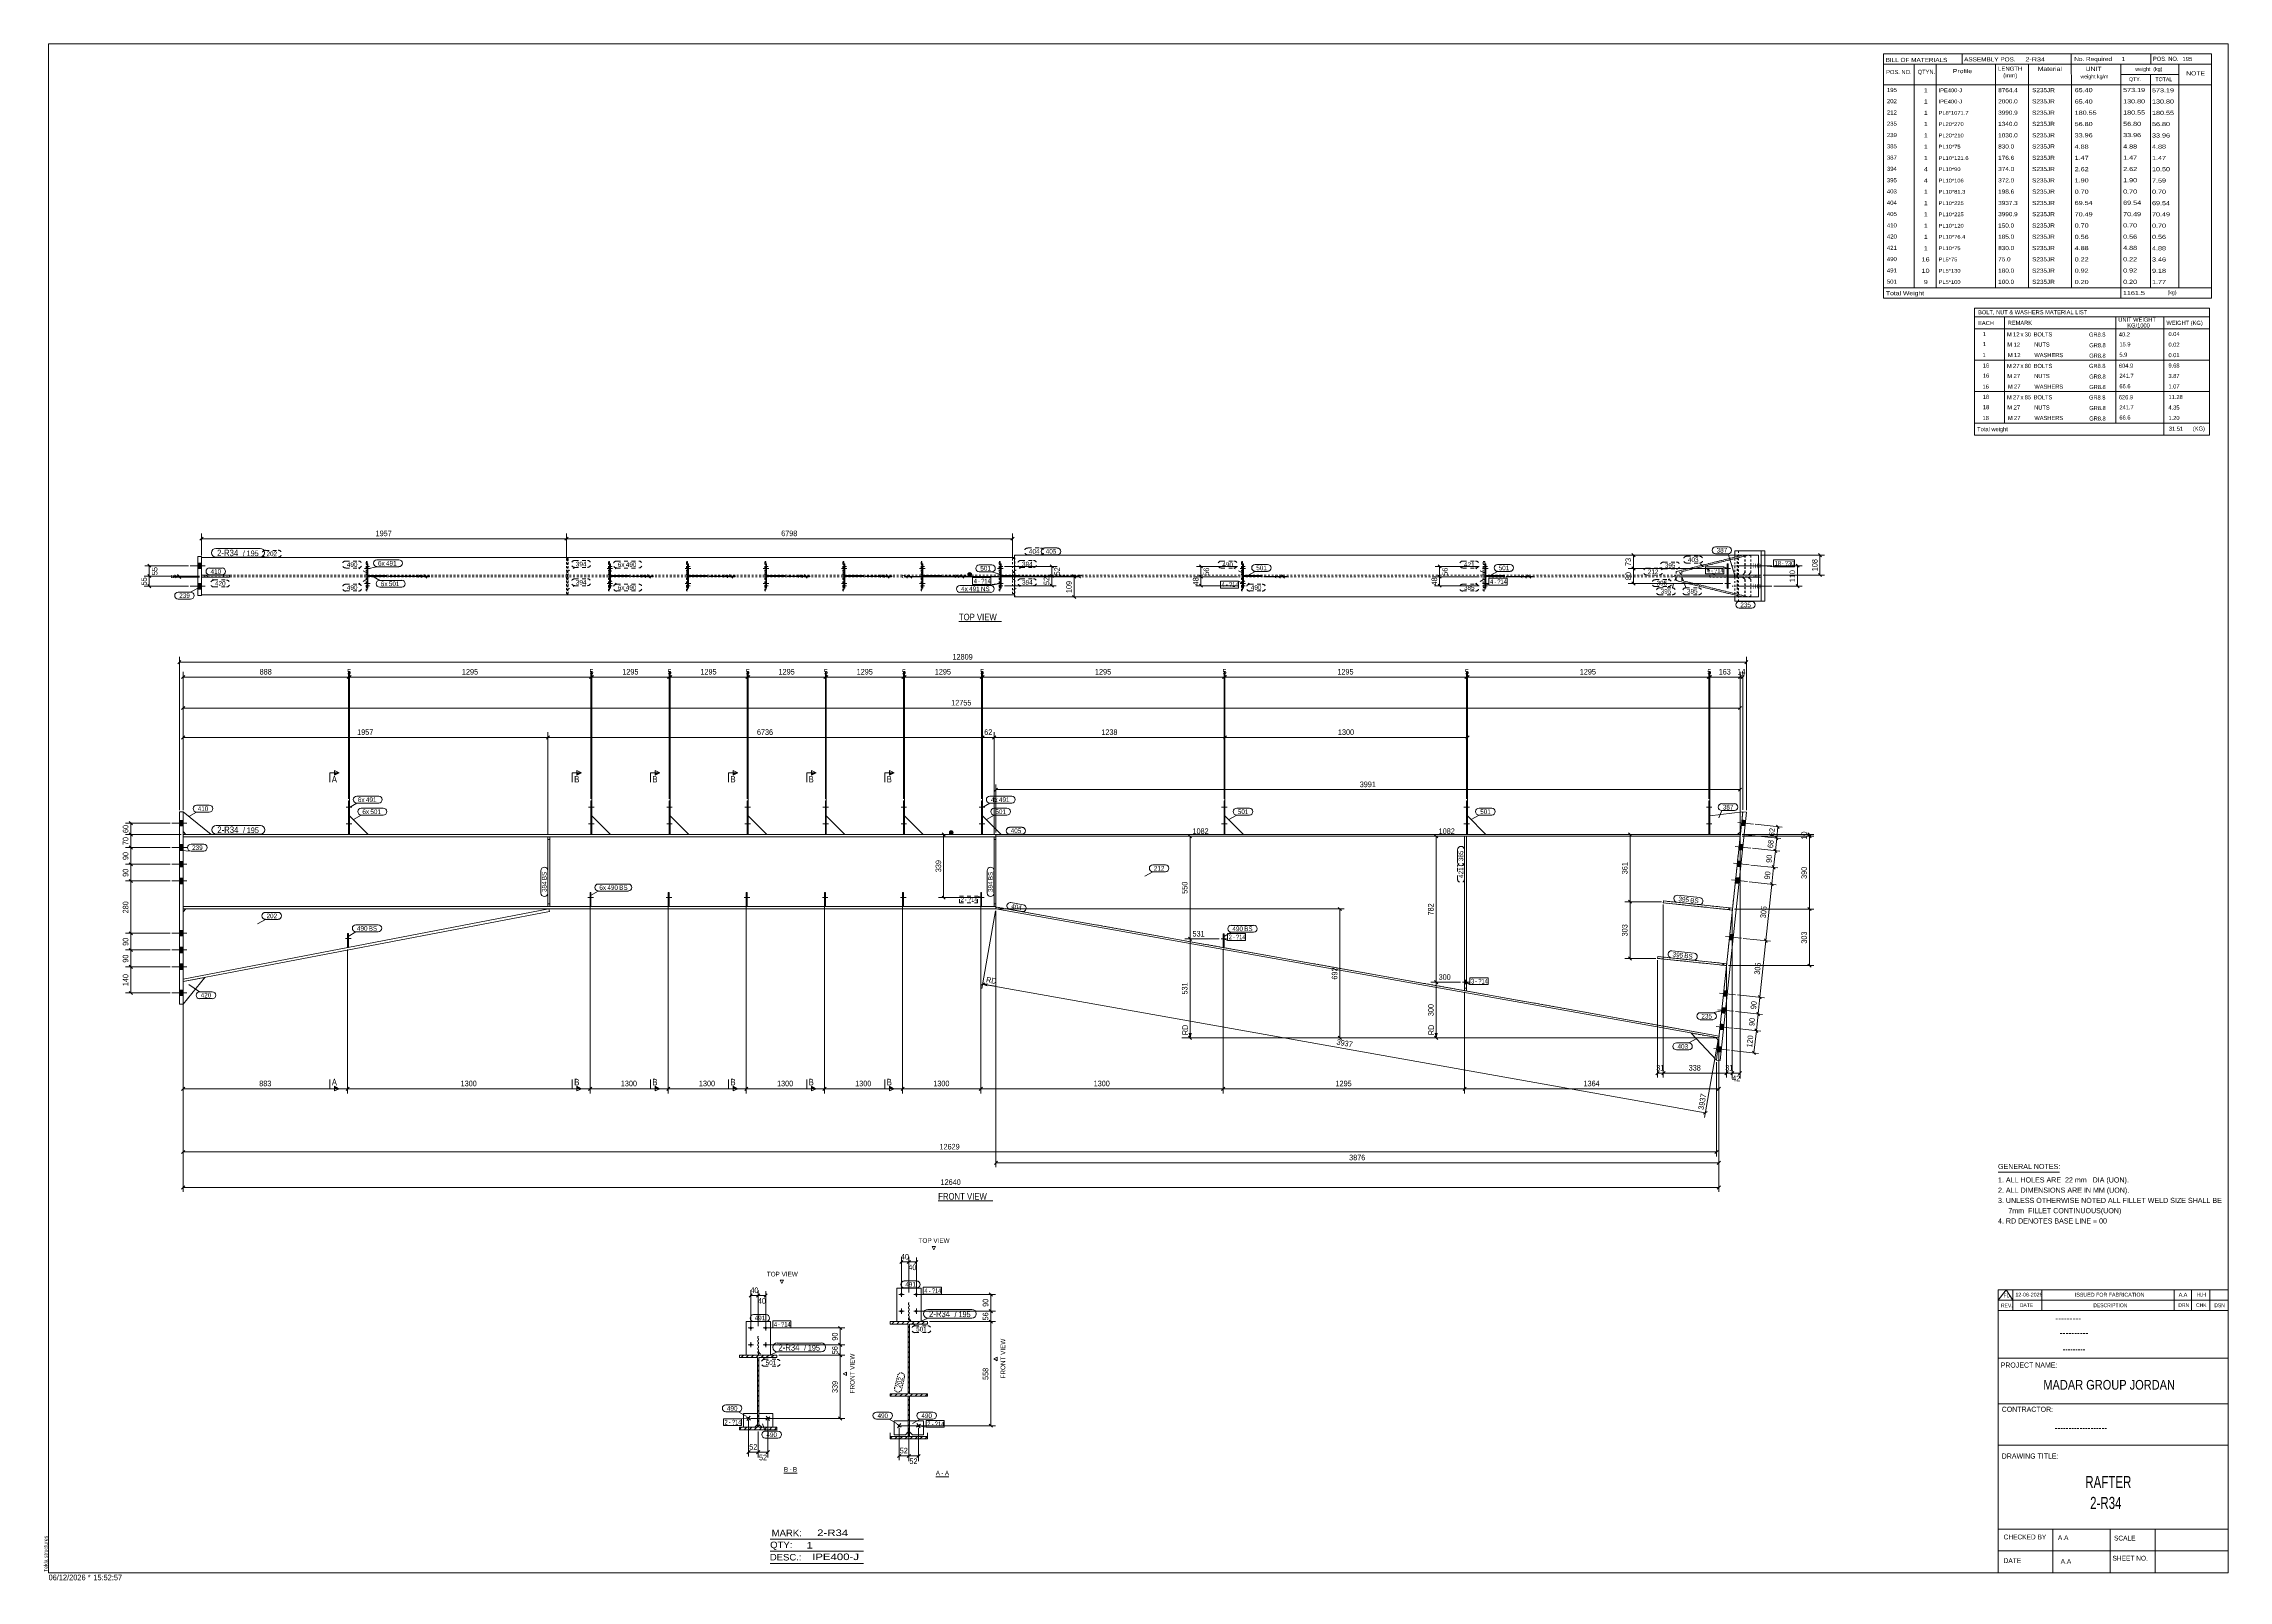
# Model space of a CAD drawing. Header units: millimetres. Extents: x 2 to 1174, y 1 to 825.
import ezdxf

# ---------------------------------------------------------------- set-up
doc = ezdxf.new("R2010")
doc.units = ezdxf.units.MM
for name, pattern in [('XKITLINE00', [0]), ('XKITLINE01', [4, 1, -1, 1, -1]), ('XKITLINE02', [4, 2, -2]), ('XKITLINE04', [3, 0.5, -0.5, 0.5, -0.5, 0.5, -0.5])]:
    doc.linetypes.add(name, pattern=pattern)
for name, color, linetype, lineweight in [('Bolt', 3, 'Continuous', 0), ('BoltMark', 7, 'Continuous', 0), ('Dimensions', 7, 'Continuous', 0), ('DrawingSheet', 5, 'Continuous', 0), ('OtherObjectType', 7, 'Continuous', 0), ('Part', 2, 'Continuous', 0), ('PartMark', 7, 'Continuous', 0), ('Section', 6, 'Continuous', 0)]:
    doc.layers.add(name, color=color, linetype=linetype, lineweight=lineweight)
doc.styles.add('@ARIAL_UNICODE_MS_BOLD', font='ARIAL.TTF')
doc.styles.add('ARIAL', font='ARIAL.TTF')
doc.styles.add('ARIAL_NARROW', font='ARIALN.TTF')
doc.styles.add('COMIC_SANS_MS_BOLD', font='COMICBD.TTF')
doc.styles.add('SWIS721_EX_BT', font='ARIAL.TTF')
doc.styles.add('SWISSE', font='ARIAL.TTF')

# ---------------------------------------------------------------- blocks, each defined once
blk = doc.blocks.new('*A1')
at = {"layer": 'Part', "color": 7, "linetype": 'XKITLINE00', "lineweight": 0}
for p, q in [((376.4, 120.4), (377.7, 121.7)), ((379.1, 120.4), (380.4, 121.7)), ((381.8, 120.4), (383.1, 121.7)), ((384.5, 120.4), (385.8, 121.7)), ((385.2, 118.4), (386, 119.2)), ((387.2, 120.4), (388.5, 121.7)), ((389.9, 120.4), (391.2, 121.7)), ((392.6, 120.4), (393.9, 121.7)), ((395.3, 120.4), (395.6, 120.7)), ((385.2, 115.7), (386, 116.5)), ((385.2, 113), (386, 113.8)), ((385.2, 110.3), (386, 111.1)), ((385.2, 107.6), (386, 108.4)), ((385.2, 104.9), (386, 105.7)), ((385.2, 102.2), (386, 103)), ((385.2, 99.5), (386, 100.3)), ((385.2, 96.8), (386, 97.6)), ((385.2, 94.1), (386, 94.9)), ((375.6, 81.8), (376.7, 83)), ((378.1, 81.7), (379.4, 83)), ((380.8, 81.7), (382.1, 83)), ((383.5, 81.7), (384.8, 83)), ((385.2, 91.4), (386, 92.2)), ((385.2, 88.7), (386, 89.5)), ((385.2, 86), (386, 86.8)), ((385.2, 83.3), (386, 84.1)), ((386.2, 81.7), (387.5, 83)), ((388.9, 81.7), (390.2, 83)), ((391.6, 81.7), (392.9, 83)), ((394.3, 81.7), (395.6, 83)), ((395.6, 83), (395.6, 83))]:
    blk.add_line(p, q, dxfattribs=at)
blk = doc.blocks.new('*A2')
at = {"layer": 'Part', "color": 7, "linetype": 'XKITLINE00', "lineweight": 0}
for p, q in [((457.2, 138.4), (458.5, 139.7)), ((459.9, 138.4), (461.2, 139.7)), ((462.6, 138.4), (463.9, 139.7)), ((465.3, 138.4), (466.6, 139.7)), ((466, 136.4), (466.8, 137.2)), ((466, 133.7), (466.8, 134.5)), ((466, 131), (466.8, 131.8)), ((466, 128.3), (466.8, 129.1)), ((468, 138.4), (469.3, 139.7)), ((470.7, 138.4), (472, 139.7)), ((473.4, 138.4), (474.7, 139.7)), ((476, 138.4), (476.4, 138.7)), ((466, 125.6), (466.8, 126.4)), ((466, 122.9), (466.8, 123.7)), ((466, 120.2), (466.8, 121)), ((466, 117.5), (466.8, 118.3)), ((466, 114.8), (466.8, 115.6)), ((466, 112.1), (466.8, 112.9)), ((466, 109.4), (466.8, 110.2)), ((466, 106.7), (466.8, 107.5)), ((456.4, 99.8), (457.5, 101)), ((458.9, 99.7), (460.2, 101)), ((461.6, 99.7), (462.9, 101)), ((464.3, 99.7), (465.6, 101)), ((466, 104), (466.8, 104.8)), ((466, 101.4), (466.8, 102.2)), ((467, 99.7), (468.3, 101)), ((469.7, 99.7), (471, 101)), ((472.4, 99.7), (473.7, 101)), ((475.1, 99.7), (476.4, 101)), ((476.4, 101), (476.4, 101))]:
    blk.add_line(p, q, dxfattribs=at)
blk = doc.blocks.new('*A3')
at = {"layer": 'Part', "color": 7, "linetype": 'XKITLINE00', "lineweight": 0}
for p, q in [((466, 97.3), (466.8, 98.1)), ((466, 94.6), (466.8, 95.4)), ((466, 91.9), (466.8, 92.7)), ((466, 89.2), (466.8, 90)), ((466, 86.5), (466.8, 87.3)), ((466, 83.8), (466.8, 84.6)), ((456.4, 76.9), (457.5, 78.1)), ((458.9, 76.8), (460.2, 78.1)), ((461.6, 76.8), (462.9, 78.1)), ((464.3, 76.8), (465.6, 78.1)), ((466, 81.1), (466.8, 81.9)), ((466, 78.5), (466.8, 79.3)), ((467, 76.8), (468.3, 78.1)), ((469.7, 76.8), (471, 78.1)), ((472.3, 76.8), (473.7, 78.1)), ((475, 76.8), (476.4, 78.1)), ((476.4, 78.1), (476.4, 78.1))]:
    blk.add_line(p, q, dxfattribs=at)
blk = doc.blocks.new('*A4')
at = {"layer": 'Bolt'}
for points in [[(77.2, 405.5), (75.2, 405.5), (75.2, 408.5), (77.2, 408.5)], [(77.2, 405.5), (75.2, 405.5), (75.2, 408.5), (77.2, 408.5)], [(77.2, 392.5), (75.2, 392.5), (75.2, 395.5), (77.2, 395.5)], [(77.2, 392.5), (75.2, 392.5), (75.2, 395.5), (77.2, 395.5)], [(77.2, 383.5), (75.2, 383.5), (75.2, 386.5), (77.2, 386.5)], [(77.2, 383.5), (75.2, 383.5), (75.2, 386.5), (77.2, 386.5)], [(77.2, 374.5), (75.2, 374.5), (75.2, 377.5), (77.2, 377.5)], [(77.2, 374.5), (75.2, 374.5), (75.2, 377.5), (77.2, 377.5)], [(77.2, 346.5), (75.2, 346.5), (75.2, 349.5), (77.2, 349.5)], [(77.2, 346.5), (75.2, 346.5), (75.2, 349.5), (77.2, 349.5)], [(77.2, 337.5), (75.2, 337.5), (75.2, 340.5), (77.2, 340.5)], [(77.2, 337.5), (75.2, 337.5), (75.2, 340.5), (77.2, 340.5)], [(77.2, 328.5), (75.2, 328.5), (75.2, 331.5), (77.2, 331.5)], [(77.2, 328.5), (75.2, 328.5), (75.2, 331.5), (77.2, 331.5)], [(77.2, 314.5), (75.2, 314.5), (75.2, 317.5), (77.2, 317.5)], [(77.2, 314.5), (75.2, 314.5), (75.2, 317.5), (77.2, 317.5)]]:
    blk.add_hatch(color=3, dxfattribs=at).paths.add_polyline_path(points, flags=17)
at = {"layer": 'Bolt', "color": 3, "linetype": 'XKITLINE00', "lineweight": 0}
for p, q in [((71.2, 407), (79.2, 407)), ((71.2, 407), (79.2, 407)), ((75.2, 408.5), (77.2, 408.5)), ((75.2, 408.5), (77.2, 408.5)), ((75.2, 405.5), (77.2, 405.5)), ((75.2, 405.5), (77.2, 405.5)), ((71.2, 394), (79.2, 394)), ((71.2, 394), (79.2, 394)), ((75.2, 395.5), (77.2, 395.5)), ((75.2, 395.5), (77.2, 395.5)), ((75.2, 392.5), (77.2, 392.5)), ((75.2, 392.5), (77.2, 392.5)), ((71.2, 385), (79.2, 385)), ((71.2, 385), (79.2, 385)), ((71.2, 376), (79.2, 376)), ((71.2, 376), (79.2, 376)), ((75.2, 386.5), (77.2, 386.5)), ((75.2, 386.5), (77.2, 386.5)), ((75.2, 383.5), (77.2, 383.5)), ((75.2, 383.5), (77.2, 383.5)), ((75.2, 377.5), (77.2, 377.5)), ((75.2, 377.5), (77.2, 377.5)), ((75.2, 374.5), (77.2, 374.5)), ((75.2, 374.5), (77.2, 374.5)), ((71.2, 348), (79.2, 348)), ((71.2, 348), (79.2, 348)), ((75.2, 349.5), (77.2, 349.5)), ((75.2, 349.5), (77.2, 349.5)), ((75.2, 346.5), (77.2, 346.5)), ((75.2, 346.5), (77.2, 346.5)), ((75.2, 340.5), (77.2, 340.5)), ((75.2, 340.5), (77.2, 340.5)), ((71.2, 339), (79.2, 339)), ((71.2, 339), (79.2, 339)), ((71.2, 330), (79.2, 330)), ((71.2, 330), (79.2, 330)), ((75.2, 337.5), (77.2, 337.5)), ((75.2, 337.5), (77.2, 337.5)), ((75.2, 331.5), (77.2, 331.5)), ((75.2, 331.5), (77.2, 331.5)), ((75.2, 328.5), (77.2, 328.5)), ((75.2, 328.5), (77.2, 328.5)), ((75.2, 317.5), (77.2, 317.5)), ((75.2, 317.5), (77.2, 317.5)), ((71.2, 316), (79.2, 316)), ((71.2, 316), (79.2, 316)), ((75.2, 314.5), (77.2, 314.5)), ((75.2, 314.5), (77.2, 314.5))]:
    blk.add_line(p, q, dxfattribs=at)
blk = doc.blocks.new('*A5')
at = {"layer": 'Part', "color": 2, "linetype": 'XKITLINE00', "lineweight": 0}
blk.add_line((515.9, 401), (505.9, 411), dxfattribs=at)
at = {"layer": 'Part', "color": 7, "linetype": 'XKITLINE01', "lineweight": 0}
for p, q in [((505.9, 411), (505.9, 401)), ((505.9, 401), (515.9, 401))]:
    blk.add_line(p, q, dxfattribs=at)
blk = doc.blocks.new('*A6')
at = {"layer": 'Part', "color": 2, "linetype": 'XKITLINE00', "lineweight": 0}
for p, q in [((463.5, 419), (464, 419)), ((463.5, 419), (463.5, 401)), ((464, 419), (464, 401))]:
    blk.add_line(p, q, dxfattribs=at)
at = {"layer": 'Part', "color": 7, "linetype": 'XKITLINE01', "lineweight": 0}
blk.add_line((464, 401), (463.5, 401), dxfattribs=at)
blk = doc.blocks.new('*A7')
at = {"layer": 'Part', "color": 2, "linetype": 'XKITLINE00', "lineweight": 0}
for p, q in [((463, 362.3), (463, 369.8)), ((463, 369.8), (463.5, 369.8)), ((463.5, 369.8), (463.5, 362.3))]:
    blk.add_line(p, q, dxfattribs=at)
at = {"layer": 'Part', "color": 7, "linetype": 'XKITLINE01', "lineweight": 0}
for p, q in [((463, 363.8), (463.5, 363.8)), ((463.5, 362.3), (463, 362.3))]:
    blk.add_line(p, q, dxfattribs=at)
blk = doc.blocks.new('*A8')
at = {"layer": 'Part', "color": 2, "linetype": 'XKITLINE00', "lineweight": 0}
blk.add_line((474, 401), (464, 411), dxfattribs=at)
at = {"layer": 'Part', "color": 7, "linetype": 'XKITLINE01', "lineweight": 0}
for p, q in [((464, 411), (464, 401)), ((464, 401), (474, 401))]:
    blk.add_line(p, q, dxfattribs=at)
blk = doc.blocks.new('*A9')
at = {"layer": 'Part', "color": 2, "linetype": 'XKITLINE00', "lineweight": 0}
for p, q in [((421.6, 419), (422.1, 419)), ((421.6, 419), (421.6, 401)), ((422.1, 419), (422.1, 401))]:
    blk.add_line(p, q, dxfattribs=at)
at = {"layer": 'Part', "color": 7, "linetype": 'XKITLINE01', "lineweight": 0}
blk.add_line((422.1, 401), (421.6, 401), dxfattribs=at)
blk = doc.blocks.new('*A10')
at = {"layer": 'Part', "color": 2, "linetype": 'XKITLINE00', "lineweight": 0}
blk.add_line((432.1, 401), (422.1, 411), dxfattribs=at)
at = {"layer": 'Part', "color": 7, "linetype": 'XKITLINE01', "lineweight": 0}
for p, q in [((422.1, 411), (422.1, 401)), ((422.1, 401), (432.1, 401))]:
    blk.add_line(p, q, dxfattribs=at)
blk = doc.blocks.new('*A11')
at = {"layer": 'Part', "color": 2, "linetype": 'XKITLINE00', "lineweight": 0}
for p, q in [((379.7, 419), (380.2, 419)), ((379.7, 419), (379.7, 401)), ((380.2, 419), (380.2, 401))]:
    blk.add_line(p, q, dxfattribs=at)
at = {"layer": 'Part', "color": 7, "linetype": 'XKITLINE01', "lineweight": 0}
blk.add_line((380.2, 401), (379.7, 401), dxfattribs=at)
blk = doc.blocks.new('*A12')
at = {"layer": 'Part', "color": 2, "linetype": 'XKITLINE00', "lineweight": 0}
for p, q in [((379.2, 362.3), (379.2, 369.8)), ((379.2, 369.8), (379.7, 369.8)), ((379.7, 369.8), (379.7, 362.3))]:
    blk.add_line(p, q, dxfattribs=at)
at = {"layer": 'Part', "color": 7, "linetype": 'XKITLINE01', "lineweight": 0}
for p, q in [((379.2, 363.8), (379.7, 363.8)), ((379.7, 362.3), (379.2, 362.3))]:
    blk.add_line(p, q, dxfattribs=at)
blk = doc.blocks.new('*A13')
at = {"layer": 'Part', "color": 2, "linetype": 'XKITLINE00', "lineweight": 0}
blk.add_line((390.2, 401), (380.2, 411), dxfattribs=at)
at = {"layer": 'Part', "color": 7, "linetype": 'XKITLINE01', "lineweight": 0}
for p, q in [((380.2, 411), (380.2, 401)), ((380.2, 401), (390.2, 401))]:
    blk.add_line(p, q, dxfattribs=at)
blk = doc.blocks.new('*A14')
at = {"layer": 'Part', "color": 2, "linetype": 'XKITLINE00', "lineweight": 0}
for p, q in [((337.8, 419), (338.3, 419)), ((337.8, 419), (337.8, 401)), ((338.3, 419), (338.3, 401))]:
    blk.add_line(p, q, dxfattribs=at)
at = {"layer": 'Part', "color": 7, "linetype": 'XKITLINE01', "lineweight": 0}
blk.add_line((338.3, 401), (337.8, 401), dxfattribs=at)
blk = doc.blocks.new('*A15')
at = {"layer": 'Part', "color": 2, "linetype": 'XKITLINE00', "lineweight": 0}
blk.add_line((348.3, 401), (338.3, 411), dxfattribs=at)
at = {"layer": 'Part', "color": 7, "linetype": 'XKITLINE01', "lineweight": 0}
for p, q in [((338.3, 411), (338.3, 401)), ((338.3, 401), (348.3, 401))]:
    blk.add_line(p, q, dxfattribs=at)
blk = doc.blocks.new('*A16')
at = {"layer": 'Part', "color": 2, "linetype": 'XKITLINE00', "lineweight": 0}
for p, q in [((295.9, 419), (296.4, 419)), ((295.9, 419), (295.9, 401)), ((296.4, 419), (296.4, 401))]:
    blk.add_line(p, q, dxfattribs=at)
at = {"layer": 'Part', "color": 7, "linetype": 'XKITLINE01', "lineweight": 0}
blk.add_line((296.4, 401), (295.9, 401), dxfattribs=at)
blk = doc.blocks.new('*A17')
at = {"layer": 'Part', "color": 2, "linetype": 'XKITLINE00', "lineweight": 0}
for p, q in [((295.4, 362.3), (295.4, 369.8)), ((295.4, 369.8), (295.9, 369.8)), ((295.9, 369.8), (295.9, 362.3))]:
    blk.add_line(p, q, dxfattribs=at)
at = {"layer": 'Part', "color": 7, "linetype": 'XKITLINE01', "lineweight": 0}
for p, q in [((295.4, 363.8), (295.9, 363.8)), ((295.9, 362.3), (295.4, 362.3))]:
    blk.add_line(p, q, dxfattribs=at)
blk = doc.blocks.new('*A18')
at = {"layer": 'Part', "color": 2, "linetype": 'XKITLINE00', "lineweight": 0}
blk.add_line((306.4, 401), (296.4, 411), dxfattribs=at)
at = {"layer": 'Part', "color": 7, "linetype": 'XKITLINE01', "lineweight": 0}
for p, q in [((296.4, 411), (296.4, 401)), ((296.4, 401), (306.4, 401))]:
    blk.add_line(p, q, dxfattribs=at)
blk = doc.blocks.new('*A19')
at = {"layer": 'Part', "color": 2, "linetype": 'XKITLINE00', "lineweight": 0}
for p, q in [((165.9, 419), (166.4, 419)), ((165.9, 419), (165.9, 401)), ((166.4, 419), (166.4, 401))]:
    blk.add_line(p, q, dxfattribs=at)
at = {"layer": 'Part', "color": 7, "linetype": 'XKITLINE01', "lineweight": 0}
blk.add_line((166.4, 401), (165.9, 401), dxfattribs=at)
blk = doc.blocks.new('*A20')
at = {"layer": 'Part', "color": 2, "linetype": 'XKITLINE00', "lineweight": 0}
for p, q in [((165.4, 340.3), (165.4, 347.8)), ((165.4, 347.8), (165.9, 347.8)), ((165.9, 340.3), (165.4, 340.3)), ((165.9, 347.8), (165.9, 340.3))]:
    blk.add_line(p, q, dxfattribs=at)
at = {"layer": 'Part', "color": 7, "linetype": 'XKITLINE01', "lineweight": 0}
blk.add_line((165.4, 341.8), (165.9, 341.8), dxfattribs=at)
blk = doc.blocks.new('*A21')
at = {"layer": 'Part', "color": 2, "linetype": 'XKITLINE00', "lineweight": 0}
blk.add_line((176.4, 401), (166.4, 411), dxfattribs=at)
at = {"layer": 'Part', "color": 7, "linetype": 'XKITLINE01', "lineweight": 0}
for p, q in [((166.4, 411), (166.4, 401)), ((166.4, 401), (176.4, 401))]:
    blk.add_line(p, q, dxfattribs=at)
blk = doc.blocks.new('*A22')
at = {"layer": 'Part', "color": 2, "linetype": 'XKITLINE00', "lineweight": 0}
for p, q in [((895.4, 419), (895.9, 419)), ((895.4, 419), (895.4, 401)), ((895.9, 419), (895.9, 401))]:
    blk.add_line(p, q, dxfattribs=at)
at = {"layer": 'Part', "color": 7, "linetype": 'XKITLINE01', "lineweight": 0}
blk.add_line((895.9, 401), (895.4, 401), dxfattribs=at)
blk = doc.blocks.new('*A23')
at = {"layer": 'Part', "color": 2, "linetype": 'XKITLINE00', "lineweight": 0}
for p, q in [((913.6, 413.1), (895.9, 411)), ((895.9, 411), (895.9, 401)), ((910.8, 401), (912.5, 402.5))]:
    blk.add_line(p, q, dxfattribs=at)
at = {"layer": 'Part', "color": 7, "linetype": 'XKITLINE01', "lineweight": 0}
for p, q in [((912.5, 402.5), (913.6, 413.1)), ((895.9, 401), (910.8, 401))]:
    blk.add_line(p, q, dxfattribs=at)
blk = doc.blocks.new('*A24')
at = {"layer": 'Part', "color": 7, "linetype": 'XKITLINE01', "lineweight": 0}
for p, q in [((764.4, 400), (764.4, 317)), ((765.4, 400), (764.4, 400)), ((765.4, 317), (765.4, 400)), ((764.4, 318.5), (765.4, 318.5)), ((764.4, 317), (765.4, 317))]:
    blk.add_line(p, q, dxfattribs=at)
blk = doc.blocks.new('*A25')
at = {"layer": 'Part', "color": 2, "linetype": 'XKITLINE00', "lineweight": 0}
for p, q in [((77.2, 413), (92.2, 401)), ((78.7, 401), (77.2, 402.5))]:
    blk.add_line(p, q, dxfattribs=at)
at = {"layer": 'Part', "color": 7, "linetype": 'XKITLINE01', "lineweight": 0}
for p, q in [((77.2, 413), (77.2, 402.5)), ((92.2, 401), (78.7, 401))]:
    blk.add_line(p, q, dxfattribs=at)
blk = doc.blocks.new('*A26')
at = {"layer": 'Part', "color": 2, "linetype": 'XKITLINE00', "lineweight": 0}
for p, q in [((75.2, 310), (75.2, 413)), ((75.2, 413), (77.2, 413)), ((77.2, 413), (77.2, 310)), ((77.2, 310), (75.2, 310))]:
    blk.add_line(p, q, dxfattribs=at)
blk = doc.blocks.new('*A27')
at = {"layer": 'Part', "color": 2, "linetype": 'XKITLINE00', "lineweight": 0}
blk.add_line((88.9, 324.2), (77.2, 310), dxfattribs=at)
at = {"layer": 'Part', "color": 7, "linetype": 'XKITLINE01', "lineweight": 0}
for p, q in [((77.2, 322), (88.9, 324.2)), ((77.2, 310), (77.2, 322))]:
    blk.add_line(p, q, dxfattribs=at)
blk = doc.blocks.new('*A28')
at = {"layer": 'Part', "color": 7, "linetype": 'XKITLINE01', "lineweight": 0}
for p, q in [((337.3, 369.8), (337.3, 362.3)), ((337.8, 369.8), (337.3, 369.8)), ((337.3, 363.8), (337.8, 363.8)), ((337.8, 362.3), (337.8, 369.8)), ((337.3, 362.3), (337.8, 362.3))]:
    blk.add_line(p, q, dxfattribs=at)
blk = doc.blocks.new('*A29')
at = {"layer": 'Part', "color": 2, "linetype": 'XKITLINE00', "lineweight": 0}
for p, q in [((337.3, 362.3), (337.3, 369.8)), ((337.3, 369.8), (337.8, 369.8)), ((337.8, 369.8), (337.8, 362.3))]:
    blk.add_line(p, q, dxfattribs=at)
at = {"layer": 'Part', "color": 7, "linetype": 'XKITLINE01', "lineweight": 0}
for p, q in [((337.3, 363.8), (337.8, 363.8)), ((337.8, 362.3), (337.3, 362.3))]:
    blk.add_line(p, q, dxfattribs=at)
blk = doc.blocks.new('*A30')
at = {"layer": 'Part', "color": 7, "linetype": 'XKITLINE01', "lineweight": 0}
for p, q in [((421.1, 369.8), (421.1, 362.3)), ((421.6, 369.8), (421.1, 369.8)), ((421.1, 363.8), (421.6, 363.8)), ((421.6, 362.3), (421.6, 369.8)), ((421.1, 362.3), (421.6, 362.3))]:
    blk.add_line(p, q, dxfattribs=at)
blk = doc.blocks.new('*A31')
at = {"layer": 'Part', "color": 2, "linetype": 'XKITLINE00', "lineweight": 0}
for p, q in [((421.1, 362.3), (421.1, 369.8)), ((421.1, 369.8), (421.6, 369.8)), ((421.6, 369.8), (421.6, 362.3))]:
    blk.add_line(p, q, dxfattribs=at)
at = {"layer": 'Part', "color": 7, "linetype": 'XKITLINE01', "lineweight": 0}
for p, q in [((421.1, 363.8), (421.6, 363.8)), ((421.6, 362.3), (421.1, 362.3))]:
    blk.add_line(p, q, dxfattribs=at)
blk = doc.blocks.new('*A32')
at = {"layer": 'Part', "color": 7, "linetype": 'XKITLINE01', "lineweight": 0}
for p, q in [((504.9, 369.8), (504.9, 362.3)), ((505.4, 369.8), (504.9, 369.8)), ((504.9, 363.8), (505.4, 363.8)), ((505.4, 362.3), (505.4, 369.8)), ((504.9, 362.3), (505.4, 362.3))]:
    blk.add_line(p, q, dxfattribs=at)
blk = doc.blocks.new('*A33')
at = {"layer": 'Part', "color": 2, "linetype": 'XKITLINE00', "lineweight": 0}
for p, q in [((504.9, 362.3), (504.9, 369.8)), ((504.9, 369.8), (505.4, 369.8)), ((505.4, 369.8), (505.4, 362.3))]:
    blk.add_line(p, q, dxfattribs=at)
at = {"layer": 'Part', "color": 7, "linetype": 'XKITLINE01', "lineweight": 0}
for p, q in [((504.9, 363.8), (505.4, 363.8)), ((505.4, 362.3), (504.9, 362.3))]:
    blk.add_line(p, q, dxfattribs=at)
blk = doc.blocks.new('*A34')
at = {"layer": 'Part', "color": 7, "linetype": 'XKITLINE01', "lineweight": 0}
for p, q in [((165.4, 347.8), (165.4, 340.3)), ((165.9, 347.8), (165.4, 347.8)), ((165.4, 341.8), (165.9, 341.8)), ((165.4, 340.3), (165.9, 340.3)), ((165.9, 340.3), (165.9, 347.8))]:
    blk.add_line(p, q, dxfattribs=at)
blk = doc.blocks.new('*A35')
at = {"layer": 'Part', "color": 7, "linetype": 'XKITLINE01', "lineweight": 0}
for p, q in [((295.4, 369.8), (295.4, 362.3)), ((295.9, 369.8), (295.4, 369.8)), ((295.4, 363.8), (295.9, 363.8)), ((295.9, 362.3), (295.9, 369.8)), ((295.4, 362.3), (295.9, 362.3))]:
    blk.add_line(p, q, dxfattribs=at)
blk = doc.blocks.new('*A36')
at = {"layer": 'Part', "color": 7, "linetype": 'XKITLINE01', "lineweight": 0}
for p, q in [((379.2, 369.8), (379.2, 362.3)), ((379.7, 369.8), (379.2, 369.8)), ((379.2, 363.8), (379.7, 363.8)), ((379.7, 362.3), (379.7, 369.8)), ((379.2, 362.3), (379.7, 362.3))]:
    blk.add_line(p, q, dxfattribs=at)
blk = doc.blocks.new('*A37')
at = {"layer": 'Part', "color": 7, "linetype": 'XKITLINE01', "lineweight": 0}
for p, q in [((463, 369.8), (463, 362.3)), ((463.5, 369.8), (463, 369.8)), ((463, 363.8), (463.5, 363.8)), ((463.5, 362.3), (463.5, 369.8)), ((463, 362.3), (463.5, 362.3))]:
    blk.add_line(p, q, dxfattribs=at)
blk = doc.blocks.new('*A38')
at = {"layer": 'Part', "color": 7, "linetype": 'XKITLINE01', "lineweight": 0}
for p, q in [((634.9, 347.7), (634.9, 340.2)), ((635.4, 347.7), (634.9, 347.7)), ((634.9, 341.7), (635.4, 341.7)), ((634.9, 340.2), (635.4, 340.2)), ((635.4, 340.2), (635.4, 347.7))]:
    blk.add_line(p, q, dxfattribs=at)
blk = doc.blocks.new('*A39')
at = {"layer": 'Part', "color": 2, "linetype": 'XKITLINE00', "lineweight": 0}
for p, q in [((513.3, 362), (513.1, 361)), ((513.1, 361), (900.7, 291.8)), ((900.9, 292.8), (513.3, 362)), ((900.7, 291.8), (900.9, 292.8))]:
    blk.add_line(p, q, dxfattribs=at)
blk = doc.blocks.new('*A40')
at = {"layer": 'Part', "color": 2, "linetype": 'XKITLINE00', "lineweight": 0}
for p, q in [((912.2, 401), (513.1, 401)), ((513.1, 401), (513.1, 400)), ((912.2, 400), (513.1, 400)), ((912.2, 401), (912.2, 400))]:
    blk.add_line(p, q, dxfattribs=at)
blk = doc.blocks.new('*A41')
at = {"layer": 'Part', "color": 7, "linetype": 'XKITLINE01', "lineweight": 0}
for p, q in [((871, 364.3), (871.1, 365.3)), ((908, 360.4), (871, 364.3)), ((908.1, 361.4), (871.1, 365.3)), ((906, 360.6), (906.1, 361.6)), ((906.5, 360.6), (906.6, 361.6)), ((908.1, 361.4), (908, 360.4))]:
    blk.add_line(p, q, dxfattribs=at)
blk = doc.blocks.new('*A42')
at = {"layer": 'Part', "color": 7, "linetype": 'XKITLINE01', "lineweight": 0}
for p, q in [((867.9, 334.5), (868, 335.5)), ((904.9, 330.6), (867.9, 334.5)), ((905, 331.6), (868, 335.5)), ((902.9, 330.8), (903, 331.8)), ((903.4, 330.8), (903.5, 331.7)), ((905, 331.6), (904.9, 330.6))]:
    blk.add_line(p, q, dxfattribs=at)
blk = doc.blocks.new('*A43')
at = {"layer": 'Part', "color": 2, "linetype": 'XKITLINE00', "lineweight": 0}
for p, q in [((871.1, 365.3), (871, 364.3)), ((908, 360.4), (871, 364.3)), ((908.1, 361.4), (871.1, 365.3)), ((906, 360.6), (906.1, 361.6))]:
    blk.add_line(p, q, dxfattribs=at)
at = {"layer": 'Part', "color": 7, "linetype": 'XKITLINE01', "lineweight": 0}
for p, q in [((906.5, 360.6), (906.6, 361.6)), ((908.1, 361.4), (908, 360.4))]:
    blk.add_line(p, q, dxfattribs=at)
blk = doc.blocks.new('*A44')
at = {"layer": 'Part', "color": 2, "linetype": 'XKITLINE00', "lineweight": 0}
for p, q in [((868, 335.5), (867.9, 334.5)), ((904.9, 330.6), (867.9, 334.5)), ((905, 331.6), (868, 335.5)), ((902.9, 330.8), (903, 331.8))]:
    blk.add_line(p, q, dxfattribs=at)
at = {"layer": 'Part', "color": 7, "linetype": 'XKITLINE01', "lineweight": 0}
for p, q in [((903.4, 330.8), (903.5, 331.7)), ((905, 331.6), (904.9, 330.6))]:
    blk.add_line(p, q, dxfattribs=at)
blk = doc.blocks.new('*A45')
at = {"layer": 'Part', "color": 2, "linetype": 'XKITLINE00', "lineweight": 0}
for p, q in [((899.5, 279.9), (886, 294.4)), ((899.3, 292.1), (900.6, 290.3))]:
    blk.add_line(p, q, dxfattribs=at)
at = {"layer": 'Part', "color": 7, "linetype": 'XKITLINE01', "lineweight": 0}
for p, q in [((886, 294.4), (899.3, 292.1)), ((900.6, 290.3), (899.5, 279.9))]:
    blk.add_line(p, q, dxfattribs=at)
blk = doc.blocks.new('*A46')
at = {"layer": 'Part', "color": 7, "linetype": 'XKITLINE01', "lineweight": 0}
for p, q in [((513.1, 399.7), (512.1, 399.7)), ((512.1, 362.3), (512.1, 399.7)), ((513.1, 362.3), (513.1, 399.7)), ((512.1, 398.2), (513.1, 398.2)), ((512.1, 363.8), (513.1, 363.8)), ((512.1, 362.3), (513.1, 362.3))]:
    blk.add_line(p, q, dxfattribs=at)
blk = doc.blocks.new('*A47')
at = {"layer": 'Part', "color": 2, "linetype": 'XKITLINE00', "lineweight": 0}
for p, q in [((512.1, 399.7), (512.1, 362.3)), ((513.1, 362.3), (513.1, 399.7))]:
    blk.add_line(p, q, dxfattribs=at)
at = {"layer": 'Part', "color": 7, "linetype": 'XKITLINE01', "lineweight": 0}
for p, q in [((513.1, 399.7), (512.1, 399.7)), ((512.1, 398.2), (513.1, 398.2)), ((512.1, 363.8), (513.1, 363.8)), ((513.1, 362.3), (512.1, 362.3))]:
    blk.add_line(p, q, dxfattribs=at)
blk = doc.blocks.new('*A48')
at = {"layer": 'Part', "color": 7, "linetype": 'XKITLINE01', "lineweight": 0}
for p, q in [((273.8, 399.7), (272.8, 399.7)), ((272.8, 399.7), (272.8, 362.3)), ((273.8, 362.3), (273.8, 399.7)), ((272.8, 398.2), (273.8, 398.2)), ((272.8, 363.8), (273.8, 363.8)), ((272.8, 362.3), (273.8, 362.3))]:
    blk.add_line(p, q, dxfattribs=at)
blk = doc.blocks.new('*A49')
at = {"layer": 'Part', "color": 2, "linetype": 'XKITLINE00', "lineweight": 0}
for p, q in [((272.8, 362.3), (272.8, 399.7)), ((273.8, 399.7), (273.8, 362.3))]:
    blk.add_line(p, q, dxfattribs=at)
at = {"layer": 'Part', "color": 7, "linetype": 'XKITLINE01', "lineweight": 0}
for p, q in [((273.8, 399.7), (272.8, 399.7)), ((272.8, 398.2), (273.8, 398.2)), ((273.8, 363.8), (272.8, 363.8)), ((273.8, 362.3), (272.8, 362.3))]:
    blk.add_line(p, q, dxfattribs=at)
blk = doc.blocks.new('*A50')
at = {"layer": 'Part', "color": 2, "linetype": 'XKITLINE00', "lineweight": 0}
for p, q in [((77.2, 359.5), (78.6, 361)), ((273.3, 361), (77.2, 323.3)), ((273.6, 359.7), (77.2, 322)), ((273.6, 359.7), (273.3, 361))]:
    blk.add_line(p, q, dxfattribs=at)
at = {"layer": 'Part', "color": 7, "linetype": 'XKITLINE01', "lineweight": 0}
for p, q in [((77.2, 322), (77.2, 359.5)), ((273.3, 361), (78.6, 361))]:
    blk.add_line(p, q, dxfattribs=at)
blk = doc.blocks.new('*A51')
at = {"layer": 'Part', "color": 7, "linetype": 'XKITLINE01', "lineweight": 0}
for p, q in [((513.1, 362), (513.1, 400)), ((513.1, 400), (912.2, 400)), ((912.2, 400), (900.9, 292.8)), ((900.9, 292.8), (513.3, 362))]:
    blk.add_line(p, q, dxfattribs=at)
at = {"layer": 'Part', "color": 2, "linetype": 'XKITLINE00', "lineweight": 0}
blk.add_line((513.3, 362), (513.1, 362), dxfattribs=at)
blk = doc.blocks.new('*A52')
at = {"layer": 'Part', "color": 2, "linetype": 'XKITLINE00', "lineweight": 0}
for p, q in [((913.6, 413.1), (899.5, 279.9)), ((901.5, 279.7), (915.6, 412.9)), ((915.6, 412.9), (913.6, 413.1)), ((899.5, 279.9), (901.5, 279.7))]:
    blk.add_line(p, q, dxfattribs=at)
blk = doc.blocks.new('*A53')
at = {"layer": 'Bolt'}
for points in [[(765.4, 416.3), (765.9, 416.3), (765.9, 414.9), (765.4, 414.9)], [(765.4, 416.3), (765.9, 416.3), (765.9, 414.9), (765.4, 414.9)], [(765.4, 407.3), (765.9, 407.3), (765.9, 405.9), (765.4, 405.9)], [(765.4, 407.3), (765.9, 407.3), (765.9, 405.9), (765.4, 405.9)]]:
    blk.add_hatch(color=3, dxfattribs=at).paths.add_polyline_path(points, flags=17)
at = {"layer": 'Bolt', "color": 3, "linetype": 'XKITLINE00', "lineweight": 0}
for p, q in [((767.1, 415.6), (764.1, 415.6)), ((767.1, 415.6), (764.1, 415.6)), ((765.9, 416.3), (765.4, 416.3)), ((765.9, 416.3), (765.4, 416.3)), ((765.9, 414.9), (765.4, 414.9)), ((765.9, 414.9), (765.4, 414.9)), ((767.1, 406.6), (764.1, 406.6)), ((767.1, 406.6), (764.1, 406.6)), ((765.9, 407.3), (765.4, 407.3)), ((765.9, 407.3), (765.4, 407.3)), ((765.9, 405.9), (765.4, 405.9)), ((765.9, 405.9), (765.4, 405.9))]:
    blk.add_line(p, q, dxfattribs=at)
blk = doc.blocks.new('*A54')
at = {"layer": 'Bolt'}
blk.add_hatch(color=3, dxfattribs=at).paths.add_polyline_path([(765.4, 320.8), (764.4, 320.8), (764.4, 322.8), (765.4, 322.8)], flags=17)
at = {"layer": 'Bolt', "color": 3, "linetype": 'XKITLINE00', "lineweight": 0}
for p, q in [((766.8, 321.8), (763.3, 321.8)), ((765.4, 322.8), (764.4, 322.8)), ((765.4, 320.8), (764.4, 320.8))]:
    blk.add_line(p, q, dxfattribs=at)
blk = doc.blocks.new('*A55')
at = {"layer": 'Bolt'}
for points in [[(635.4, 416.3), (635.9, 416.3), (635.9, 414.9), (635.4, 414.9)], [(635.4, 416.3), (635.9, 416.3), (635.9, 414.9), (635.4, 414.9)], [(635.4, 407.3), (635.9, 407.3), (635.9, 405.9), (635.4, 405.9)], [(635.4, 407.3), (635.9, 407.3), (635.9, 405.9), (635.4, 405.9)]]:
    blk.add_hatch(color=3, dxfattribs=at).paths.add_polyline_path(points, flags=17)
at = {"layer": 'Bolt', "color": 3, "linetype": 'XKITLINE00', "lineweight": 0}
for p, q in [((637.1, 415.6), (634.1, 415.6)), ((637.1, 415.6), (634.1, 415.6)), ((635.9, 416.3), (635.4, 416.3)), ((635.9, 416.3), (635.4, 416.3)), ((635.9, 414.9), (635.4, 414.9)), ((635.9, 414.9), (635.4, 414.9)), ((637.1, 406.6), (634.1, 406.6)), ((637.1, 406.6), (634.1, 406.6)), ((635.9, 407.3), (635.4, 407.3)), ((635.9, 407.3), (635.4, 407.3)), ((635.9, 405.9), (635.4, 405.9)), ((635.9, 405.9), (635.4, 405.9))]:
    blk.add_line(p, q, dxfattribs=at)
blk = doc.blocks.new('*A56')
at = {"layer": 'Bolt'}
blk.add_hatch(color=3, dxfattribs=at).paths.add_polyline_path([(635.4, 344), (634.9, 344), (634.9, 345.9), (635.4, 345.9)], flags=17)
at = {"layer": 'Bolt', "color": 3, "linetype": 'XKITLINE00', "lineweight": 0}
for p, q in [((636.8, 345), (633.8, 345)), ((635.4, 345.9), (634.9, 345.9)), ((635.4, 344), (634.9, 344))]:
    blk.add_line(p, q, dxfattribs=at)
blk = doc.blocks.new('*A57')
at = {"layer": 'Bolt'}
for points in [[(505.4, 416.3), (505.9, 416.3), (505.9, 414.9), (505.4, 414.9)], [(505.4, 416.3), (505.9, 416.3), (505.9, 414.9), (505.4, 414.9)], [(505.4, 407.3), (505.9, 407.3), (505.9, 405.9), (505.4, 405.9)], [(505.4, 407.3), (505.9, 407.3), (505.9, 405.9), (505.4, 405.9)]]:
    blk.add_hatch(color=3, dxfattribs=at).paths.add_polyline_path(points, flags=17)
at = {"layer": 'Bolt', "color": 3, "linetype": 'XKITLINE00', "lineweight": 0}
for p, q in [((507.1, 415.6), (504.1, 415.6)), ((507.1, 415.6), (504.1, 415.6)), ((505.9, 416.3), (505.4, 416.3)), ((505.9, 416.3), (505.4, 416.3)), ((505.9, 414.9), (505.4, 414.9)), ((505.9, 414.9), (505.4, 414.9)), ((507.1, 406.6), (504.1, 406.6)), ((507.1, 406.6), (504.1, 406.6)), ((505.9, 407.3), (505.4, 407.3)), ((505.9, 407.3), (505.4, 407.3)), ((505.9, 405.9), (505.4, 405.9)), ((505.9, 405.9), (505.4, 405.9))]:
    blk.add_line(p, q, dxfattribs=at)
blk = doc.blocks.new('*A58')
at = {"layer": 'Bolt'}
for points in [[(463.5, 416.3), (464, 416.3), (464, 414.9), (463.5, 414.9)], [(463.5, 416.3), (464, 416.3), (464, 414.9), (463.5, 414.9)], [(463.5, 407.3), (464, 407.3), (464, 405.9), (463.5, 405.9)], [(463.5, 407.3), (464, 407.3), (464, 405.9), (463.5, 405.9)]]:
    blk.add_hatch(color=3, dxfattribs=at).paths.add_polyline_path(points, flags=17)
at = {"layer": 'Bolt', "color": 3, "linetype": 'XKITLINE00', "lineweight": 0}
for p, q in [((465.2, 415.6), (462.2, 415.6)), ((465.2, 415.6), (462.2, 415.6)), ((464, 416.3), (463.5, 416.3)), ((464, 416.3), (463.5, 416.3)), ((464, 414.9), (463.5, 414.9)), ((464, 414.9), (463.5, 414.9)), ((465.2, 406.6), (462.2, 406.6)), ((465.2, 406.6), (462.2, 406.6)), ((464, 407.3), (463.5, 407.3)), ((464, 407.3), (463.5, 407.3)), ((464, 405.9), (463.5, 405.9)), ((464, 405.9), (463.5, 405.9))]:
    blk.add_line(p, q, dxfattribs=at)
blk = doc.blocks.new('*A59')
at = {"layer": 'Bolt'}
blk.add_hatch(color=3, dxfattribs=at).paths.add_polyline_path([(463.5, 366.1), (463, 366.1), (463, 368.1), (463.5, 368.1)], flags=17)
at = {"layer": 'Bolt', "color": 3, "linetype": 'XKITLINE00', "lineweight": 0}
for p, q in [((464.9, 367.1), (461.9, 367.1)), ((463.5, 368.1), (463, 368.1)), ((463.5, 366.1), (463, 366.1))]:
    blk.add_line(p, q, dxfattribs=at)
blk = doc.blocks.new('*A60')
at = {"layer": 'Bolt'}
for points in [[(421.6, 416.3), (422.1, 416.3), (422.1, 414.9), (421.6, 414.9)], [(421.6, 416.3), (422.1, 416.3), (422.1, 414.9), (421.6, 414.9)], [(421.6, 407.3), (422.1, 407.3), (422.1, 405.9), (421.6, 405.9)], [(421.6, 407.3), (422.1, 407.3), (422.1, 405.9), (421.6, 405.9)]]:
    blk.add_hatch(color=3, dxfattribs=at).paths.add_polyline_path(points, flags=17)
at = {"layer": 'Bolt', "color": 3, "linetype": 'XKITLINE00', "lineweight": 0}
for p, q in [((423.3, 415.6), (420.3, 415.6)), ((423.3, 415.6), (420.3, 415.6)), ((422.1, 416.3), (421.6, 416.3)), ((422.1, 416.3), (421.6, 416.3)), ((422.1, 414.9), (421.6, 414.9)), ((422.1, 414.9), (421.6, 414.9)), ((423.3, 406.6), (420.3, 406.6)), ((423.3, 406.6), (420.3, 406.6)), ((422.1, 407.3), (421.6, 407.3)), ((422.1, 407.3), (421.6, 407.3)), ((422.1, 405.9), (421.6, 405.9)), ((422.1, 405.9), (421.6, 405.9))]:
    blk.add_line(p, q, dxfattribs=at)
blk = doc.blocks.new('*A61')
at = {"layer": 'Bolt'}
for points in [[(379.7, 416.3), (380.2, 416.3), (380.2, 414.9), (379.7, 414.9)], [(379.7, 416.3), (380.2, 416.3), (380.2, 414.9), (379.7, 414.9)], [(379.7, 407.3), (380.2, 407.3), (380.2, 405.9), (379.7, 405.9)], [(379.7, 407.3), (380.2, 407.3), (380.2, 405.9), (379.7, 405.9)]]:
    blk.add_hatch(color=3, dxfattribs=at).paths.add_polyline_path(points, flags=17)
at = {"layer": 'Bolt', "color": 3, "linetype": 'XKITLINE00', "lineweight": 0}
for p, q in [((381.4, 415.6), (378.4, 415.6)), ((381.4, 415.6), (378.4, 415.6)), ((380.2, 416.3), (379.7, 416.3)), ((380.2, 416.3), (379.7, 416.3)), ((380.2, 414.9), (379.7, 414.9)), ((380.2, 414.9), (379.7, 414.9)), ((381.4, 406.6), (378.4, 406.6)), ((381.4, 406.6), (378.4, 406.6)), ((380.2, 407.3), (379.7, 407.3)), ((380.2, 407.3), (379.7, 407.3)), ((380.2, 405.9), (379.7, 405.9)), ((380.2, 405.9), (379.7, 405.9))]:
    blk.add_line(p, q, dxfattribs=at)
blk = doc.blocks.new('*A62')
at = {"layer": 'Bolt'}
blk.add_hatch(color=3, dxfattribs=at).paths.add_polyline_path([(379.7, 366.1), (379.2, 366.1), (379.2, 368.1), (379.7, 368.1)], flags=17)
at = {"layer": 'Bolt', "color": 3, "linetype": 'XKITLINE00', "lineweight": 0}
for p, q in [((381.1, 367.1), (378.1, 367.1)), ((379.7, 368.1), (379.2, 368.1)), ((379.7, 366.1), (379.2, 366.1))]:
    blk.add_line(p, q, dxfattribs=at)
blk = doc.blocks.new('*A63')
at = {"layer": 'Bolt'}
for points in [[(337.8, 416.3), (338.3, 416.3), (338.3, 414.9), (337.8, 414.9)], [(337.8, 416.3), (338.3, 416.3), (338.3, 414.9), (337.8, 414.9)], [(337.8, 407.3), (338.3, 407.3), (338.3, 405.9), (337.8, 405.9)], [(337.8, 407.3), (338.3, 407.3), (338.3, 405.9), (337.8, 405.9)]]:
    blk.add_hatch(color=3, dxfattribs=at).paths.add_polyline_path(points, flags=17)
at = {"layer": 'Bolt', "color": 3, "linetype": 'XKITLINE00', "lineweight": 0}
for p, q in [((339.5, 415.6), (336.5, 415.6)), ((339.5, 415.6), (336.5, 415.6)), ((338.3, 416.3), (337.8, 416.3)), ((338.3, 416.3), (337.8, 416.3)), ((338.3, 414.9), (337.8, 414.9)), ((338.3, 414.9), (337.8, 414.9)), ((339.5, 406.6), (336.5, 406.6)), ((339.5, 406.6), (336.5, 406.6)), ((338.3, 407.3), (337.8, 407.3)), ((338.3, 407.3), (337.8, 407.3)), ((338.3, 405.9), (337.8, 405.9)), ((338.3, 405.9), (337.8, 405.9))]:
    blk.add_line(p, q, dxfattribs=at)
blk = doc.blocks.new('*A64')
at = {"layer": 'Bolt'}
for points in [[(295.9, 416.3), (296.4, 416.3), (296.4, 414.9), (295.9, 414.9)], [(295.9, 416.3), (296.4, 416.3), (296.4, 414.9), (295.9, 414.9)], [(295.9, 407.3), (296.4, 407.3), (296.4, 405.9), (295.9, 405.9)], [(295.9, 407.3), (296.4, 407.3), (296.4, 405.9), (295.9, 405.9)]]:
    blk.add_hatch(color=3, dxfattribs=at).paths.add_polyline_path(points, flags=17)
at = {"layer": 'Bolt', "color": 3, "linetype": 'XKITLINE00', "lineweight": 0}
for p, q in [((297.6, 415.6), (294.6, 415.6)), ((297.6, 415.6), (294.6, 415.6)), ((296.4, 416.3), (295.9, 416.3)), ((296.4, 416.3), (295.9, 416.3)), ((296.4, 414.9), (295.9, 414.9)), ((296.4, 414.9), (295.9, 414.9)), ((297.6, 406.6), (294.6, 406.6)), ((297.6, 406.6), (294.6, 406.6)), ((296.4, 407.3), (295.9, 407.3)), ((296.4, 407.3), (295.9, 407.3)), ((296.4, 405.9), (295.9, 405.9)), ((296.4, 405.9), (295.9, 405.9))]:
    blk.add_line(p, q, dxfattribs=at)
blk = doc.blocks.new('*A65')
at = {"layer": 'Bolt'}
blk.add_hatch(color=3, dxfattribs=at).paths.add_polyline_path([(295.9, 366.1), (295.4, 366.1), (295.4, 368.1), (295.9, 368.1)], flags=17)
at = {"layer": 'Bolt', "color": 3, "linetype": 'XKITLINE00', "lineweight": 0}
for p, q in [((297.3, 367.1), (294.3, 367.1)), ((295.9, 368.1), (295.4, 368.1)), ((295.9, 366.1), (295.4, 366.1))]:
    blk.add_line(p, q, dxfattribs=at)
blk = doc.blocks.new('*A66')
at = {"layer": 'Bolt'}
for points in [[(165.9, 416.3), (166.4, 416.3), (166.4, 414.9), (165.9, 414.9)], [(165.9, 416.3), (166.4, 416.3), (166.4, 414.9), (165.9, 414.9)], [(165.9, 407.3), (166.4, 407.3), (166.4, 405.9), (165.9, 405.9)], [(165.9, 407.3), (166.4, 407.3), (166.4, 405.9), (165.9, 405.9)]]:
    blk.add_hatch(color=3, dxfattribs=at).paths.add_polyline_path(points, flags=17)
at = {"layer": 'Bolt', "color": 3, "linetype": 'XKITLINE00', "lineweight": 0}
for p, q in [((167.6, 415.6), (164.6, 415.6)), ((167.6, 415.6), (164.6, 415.6)), ((166.4, 416.3), (165.9, 416.3)), ((166.4, 416.3), (165.9, 416.3)), ((166.4, 414.9), (165.9, 414.9)), ((166.4, 414.9), (165.9, 414.9)), ((167.6, 406.6), (164.6, 406.6)), ((167.6, 406.6), (164.6, 406.6)), ((166.4, 407.3), (165.9, 407.3)), ((166.4, 407.3), (165.9, 407.3)), ((166.4, 405.9), (165.9, 405.9)), ((166.4, 405.9), (165.9, 405.9))]:
    blk.add_line(p, q, dxfattribs=at)
blk = doc.blocks.new('*A67')
at = {"layer": 'Bolt'}
blk.add_hatch(color=3, dxfattribs=at).paths.add_polyline_path([(165.9, 344.2), (165.4, 344.2), (165.4, 346.1), (165.9, 346.1)], flags=17)
at = {"layer": 'Bolt', "color": 3, "linetype": 'XKITLINE00', "lineweight": 0}
for p, q in [((167.3, 345.1), (164.3, 345.1)), ((165.9, 346.1), (165.4, 346.1)), ((165.9, 344.2), (165.4, 344.2))]:
    blk.add_line(p, q, dxfattribs=at)
blk = doc.blocks.new('*A68')
at = {"layer": 'Bolt'}
for points in [[(895.4, 416.3), (895.9, 416.3), (895.9, 414.9), (895.4, 414.9)], [(895.4, 416.3), (895.9, 416.3), (895.9, 414.9), (895.4, 414.9)], [(895.4, 407.3), (895.9, 407.3), (895.9, 405.9), (895.4, 405.9)], [(895.4, 407.3), (895.9, 407.3), (895.9, 405.9), (895.4, 405.9)]]:
    blk.add_hatch(color=3, dxfattribs=at).paths.add_polyline_path(points, flags=17)
at = {"layer": 'Bolt', "color": 3, "linetype": 'XKITLINE00', "lineweight": 0}
for p, q in [((897.1, 415.6), (894.1, 415.6)), ((897.1, 415.6), (894.1, 415.6)), ((895.9, 416.3), (895.4, 416.3)), ((895.9, 416.3), (895.4, 416.3)), ((895.9, 414.9), (895.4, 414.9)), ((895.9, 414.9), (895.4, 414.9)), ((897.1, 406.6), (894.1, 406.6)), ((897.1, 406.6), (894.1, 406.6)), ((895.9, 407.3), (895.4, 407.3)), ((895.9, 407.3), (895.4, 407.3)), ((895.9, 405.9), (895.4, 405.9)), ((895.9, 405.9), (895.4, 405.9))]:
    blk.add_line(p, q, dxfattribs=at)
blk = doc.blocks.new('*A69')
at = {"layer": 'Bolt', "color": 3, "linetype": 'XKITLINE02', "lineweight": 0}
for p, q in [((766.8, 321.8), (763.3, 321.8)), ((765.4, 322.8), (764.4, 322.8)), ((765.4, 320.8), (764.4, 320.8))]:
    blk.add_line(p, q, dxfattribs=at)
blk = doc.blocks.new('*A70')
at = {"layer": 'Bolt', "color": 3, "linetype": 'XKITLINE02', "lineweight": 0}
for p, q in [((766.4, 321.8), (763.4, 321.8)), ((765.4, 322.8), (764.4, 322.8)), ((765.4, 320.8), (764.4, 320.8))]:
    blk.add_line(p, q, dxfattribs=at)
blk = doc.blocks.new('*A71')
at = {"layer": 'Bolt', "color": 3, "linetype": 'XKITLINE02', "lineweight": 0}
for p, q in [((339.2, 367.1), (336.2, 367.1)), ((337.8, 368.1), (337.3, 368.1)), ((337.8, 366.1), (337.3, 366.1))]:
    blk.add_line(p, q, dxfattribs=at)
blk = doc.blocks.new('*A72')
at = {"layer": 'Bolt'}
blk.add_hatch(color=3, dxfattribs=at).paths.add_polyline_path([(337.8, 366.1), (337.3, 366.1), (337.3, 368.1), (337.8, 368.1)], flags=17)
at = {"layer": 'Bolt', "color": 3, "linetype": 'XKITLINE00', "lineweight": 0}
for p, q in [((339.2, 367.1), (336.2, 367.1)), ((337.8, 368.1), (337.3, 368.1)), ((337.8, 366.1), (337.3, 366.1))]:
    blk.add_line(p, q, dxfattribs=at)
blk = doc.blocks.new('*A73')
at = {"layer": 'Bolt', "color": 3, "linetype": 'XKITLINE02', "lineweight": 0}
for p, q in [((423, 367.1), (420, 367.1)), ((421.6, 368.1), (421.1, 368.1)), ((421.6, 366.1), (421.1, 366.1))]:
    blk.add_line(p, q, dxfattribs=at)
blk = doc.blocks.new('*A74')
at = {"layer": 'Bolt'}
blk.add_hatch(color=3, dxfattribs=at).paths.add_polyline_path([(421.6, 366.1), (421.1, 366.1), (421.1, 368.1), (421.6, 368.1)], flags=17)
at = {"layer": 'Bolt', "color": 3, "linetype": 'XKITLINE00', "lineweight": 0}
for p, q in [((423, 367.1), (420, 367.1)), ((421.6, 368.1), (421.1, 368.1)), ((421.6, 366.1), (421.1, 366.1))]:
    blk.add_line(p, q, dxfattribs=at)
blk = doc.blocks.new('*A75')
at = {"layer": 'Bolt', "color": 3, "linetype": 'XKITLINE02', "lineweight": 0}
for p, q in [((506.8, 367.1), (503.8, 367.1)), ((505.4, 368.1), (504.9, 368.1)), ((505.4, 366.1), (504.9, 366.1))]:
    blk.add_line(p, q, dxfattribs=at)
blk = doc.blocks.new('*A76')
at = {"layer": 'Bolt'}
blk.add_hatch(color=3, dxfattribs=at).paths.add_polyline_path([(505.4, 366.1), (504.9, 366.1), (504.9, 368.1), (505.4, 368.1)], flags=17)
at = {"layer": 'Bolt', "color": 3, "linetype": 'XKITLINE00', "lineweight": 0}
for p, q in [((506.8, 367.1), (503.8, 367.1)), ((505.4, 368.1), (504.9, 368.1)), ((505.4, 366.1), (504.9, 366.1))]:
    blk.add_line(p, q, dxfattribs=at)
blk = doc.blocks.new('*A77')
at = {"layer": 'Bolt', "color": 3, "linetype": 'XKITLINE02', "lineweight": 0}
for p, q in [((167.3, 345.1), (164.3, 345.1)), ((165.9, 346.1), (165.4, 346.1)), ((165.9, 344.2), (165.4, 344.2))]:
    blk.add_line(p, q, dxfattribs=at)
blk = doc.blocks.new('*A78')
at = {"layer": 'Bolt', "color": 3, "linetype": 'XKITLINE02', "lineweight": 0}
for p, q in [((297.3, 367.1), (294.3, 367.1)), ((295.9, 368.1), (295.4, 368.1)), ((295.9, 366.1), (295.4, 366.1))]:
    blk.add_line(p, q, dxfattribs=at)
blk = doc.blocks.new('*A79')
at = {"layer": 'Bolt', "color": 3, "linetype": 'XKITLINE02', "lineweight": 0}
for p, q in [((381.1, 367.1), (378.1, 367.1)), ((379.7, 368.1), (379.2, 368.1)), ((379.7, 366.1), (379.2, 366.1))]:
    blk.add_line(p, q, dxfattribs=at)
blk = doc.blocks.new('*A80')
at = {"layer": 'Bolt', "color": 3, "linetype": 'XKITLINE02', "lineweight": 0}
for p, q in [((464.9, 367.1), (461.9, 367.1)), ((463.5, 368.1), (463, 368.1)), ((463.5, 366.1), (463, 366.1))]:
    blk.add_line(p, q, dxfattribs=at)
blk = doc.blocks.new('*A81')
at = {"layer": 'Bolt', "color": 3, "linetype": 'XKITLINE02', "lineweight": 0}
for p, q in [((636.8, 345), (633.8, 345)), ((635.4, 345.9), (634.9, 345.9)), ((635.4, 344), (634.9, 344))]:
    blk.add_line(p, q, dxfattribs=at)
blk = doc.blocks.new('*A82')
at = {"layer": 'Bolt'}
for points in [[(914.8, 405.5), (912.8, 405.7), (913.1, 408.7), (915.1, 408.5)], [(914.8, 405.5), (912.8, 405.7), (913.1, 408.7), (915.1, 408.5)], [(912.5, 383.6), (910.5, 383.8), (910.8, 386.8), (912.8, 386.6)], [(912.5, 383.6), (910.5, 383.8), (910.8, 386.8), (912.8, 386.6)], [(913.4, 392.5), (911.4, 392.7), (911.7, 395.7), (913.7, 395.5)], [(913.4, 392.5), (911.4, 392.7), (911.7, 395.7), (913.7, 395.5)], [(911.5, 374.6), (909.5, 374.8), (909.9, 377.8), (911.8, 377.6)], [(911.5, 374.6), (909.5, 374.8), (909.9, 377.8), (911.8, 377.6)], [(908.3, 344.3), (906.3, 344.5), (906.7, 347.5), (908.6, 347.3)], [(908.3, 344.3), (906.3, 344.5), (906.7, 347.5), (908.6, 347.3)], [(905.1, 314), (903.1, 314.2), (903.5, 317.2), (905.4, 317)], [(905.1, 314), (903.1, 314.2), (903.5, 317.2), (905.4, 317)], [(904.2, 305), (902.2, 305.2), (902.5, 308.2), (904.5, 308)], [(904.2, 305), (902.2, 305.2), (902.5, 308.2), (904.5, 308)], [(903.2, 296.1), (901.3, 296.3), (901.6, 299.3), (903.6, 299.1)], [(903.2, 296.1), (901.3, 296.3), (901.6, 299.3), (903.6, 299.1)], [(902, 284.1), (900, 284.4), (900.3, 287.3), (902.3, 287.1)], [(902, 284.1), (900, 284.4), (900.3, 287.3), (902.3, 287.1)]]:
    blk.add_hatch(color=3, dxfattribs=at).paths.add_polyline_path(points, flags=17)
at = {"layer": 'Bolt', "color": 3, "linetype": 'XKITLINE00', "lineweight": 0}
for p, q in [((919.3, 406.5), (910.9, 407.4)), ((919.3, 406.5), (910.9, 407.4)), ((914.8, 405.5), (912.8, 405.7)), ((914.8, 405.5), (912.8, 405.7)), ((915.1, 408.5), (913.1, 408.7)), ((915.1, 408.5), (913.1, 408.7)), ((918, 393.6), (909.5, 394.5)), ((918, 393.6), (909.5, 394.5)), ((912.8, 386.6), (910.8, 386.8)), ((912.8, 386.6), (910.8, 386.8)), ((913.4, 392.5), (911.4, 392.7)), ((913.4, 392.5), (911.4, 392.7)), ((913.7, 395.5), (911.7, 395.7)), ((913.7, 395.5), (911.7, 395.7)), ((916.1, 375.7), (907.6, 376.6)), ((916.1, 375.7), (907.6, 376.6)), ((917, 384.6), (908.6, 385.5)), ((917, 384.6), (908.6, 385.5)), ((911.8, 377.6), (909.9, 377.8)), ((911.8, 377.6), (909.9, 377.8)), ((912.5, 383.6), (910.5, 383.8)), ((912.5, 383.6), (910.5, 383.8)), ((911.5, 374.6), (909.5, 374.8)), ((911.5, 374.6), (909.5, 374.8)), ((912.9, 345.3), (904.4, 346.2)), ((912.9, 345.3), (904.4, 346.2)), ((908.3, 344.3), (906.3, 344.5)), ((908.3, 344.3), (906.3, 344.5)), ((908.6, 347.3), (906.7, 347.5)), ((908.6, 347.3), (906.7, 347.5)), ((905.4, 317), (903.5, 317.2)), ((905.4, 317), (903.5, 317.2)), ((908.7, 306.1), (900.3, 306.9)), ((908.7, 306.1), (900.3, 306.9)), ((909.7, 315), (901.2, 315.9)), ((909.7, 315), (901.2, 315.9)), ((904.2, 305), (902.2, 305.2)), ((904.2, 305), (902.2, 305.2)), ((904.5, 308), (902.5, 308.2)), ((904.5, 308), (902.5, 308.2)), ((905.1, 314), (903.1, 314.2)), ((905.1, 314), (903.1, 314.2)), ((907.8, 297.1), (899.3, 298)), ((907.8, 297.1), (899.3, 298)), ((903.2, 296.1), (901.3, 296.3)), ((903.2, 296.1), (901.3, 296.3)), ((903.6, 299.1), (901.6, 299.3)), ((903.6, 299.1), (901.6, 299.3)), ((906.5, 285.2), (898.1, 286.1)), ((906.5, 285.2), (898.1, 286.1)), ((902, 284.1), (900, 284.4)), ((902, 284.1), (900, 284.4)), ((902.3, 287.1), (900.3, 287.3)), ((902.3, 287.1), (900.3, 287.3))]:
    blk.add_line(p, q, dxfattribs=at)
blk = doc.blocks.new('*A83')
at = {"layer": 'Part'}
blk.add_hatch(color=2, dxfattribs=at).paths.add_polyline_path([(488.3, 402.4), (489.9, 402.4), (489.1, 401)], flags=17)
at = {"layer": 'Part', "color": 2, "linetype": 'XKITLINE00', "lineweight": 0}
for p, q in [((321.4, 401), (77.2, 401)), ((321.4, 399.7), (77.2, 399.7)), ((363.3, 401), (321.5, 401)), ((363.3, 399.7), (321.5, 399.7)), ((405.2, 401), (363.4, 401)), ((405.2, 399.7), (363.4, 399.7)), ((447.1, 401), (405.3, 401)), ((447.1, 399.7), (405.3, 399.7)), ((489, 401), (447.2, 401)), ((489, 399.7), (447.2, 399.7)), ((489.1, 401), (488.3, 402.4)), ((488.3, 402.4), (489.9, 402.4)), ((489.9, 402.4), (489.1, 401)), ((513.1, 401), (489.1, 401)), ((513.1, 399.7), (489.1, 399.7)), ((513.1, 400), (513.1, 399.7)), ((77.2, 362.3), (321.4, 362.3)), ((77.2, 361), (321.4, 361)), ((321.5, 362.3), (363.3, 362.3)), ((321.5, 361), (363.3, 361)), ((363.4, 362.3), (405.2, 362.3)), ((363.4, 361), (405.2, 361)), ((405.3, 362.3), (447.1, 362.3)), ((405.3, 361), (447.1, 361)), ((447.2, 362.3), (489, 362.3)), ((447.2, 361), (489, 361)), ((489.1, 362.3), (513.1, 362.3)), ((489.1, 361), (513.1, 361)), ((513.1, 361), (513.1, 362.3))]:
    blk.add_line(p, q, dxfattribs=at)
at = {"layer": 'Part', "color": 7, "linetype": 'XKITLINE01', "lineweight": 0}
for p, q in [((77.2, 401), (77.2, 361)), ((513.1, 401), (513.1, 400)), ((513.1, 362.3), (513.1, 399.7))]:
    blk.add_line(p, q, dxfattribs=at)
at = {"layer": 'Part', "color": 2, "linetype": 'XKITLINE00', "lineweight": 0}
blk.add_circle((489.1, 401.9), 1, dxfattribs=at)
blk = doc.blocks.new('*A84')
at = {"layer": 'Part', "color": 2, "linetype": 'XKITLINE00', "lineweight": 0}
for p, q in [((765.9, 419), (765.4, 419)), ((765.4, 419), (765.4, 401)), ((765.9, 401), (765.9, 419))]:
    blk.add_line(p, q, dxfattribs=at)
at = {"layer": 'Part', "color": 7, "linetype": 'XKITLINE01', "lineweight": 0}
blk.add_line((765.4, 401), (765.9, 401), dxfattribs=at)
blk = doc.blocks.new('*A85')
at = {"layer": 'Part', "color": 2, "linetype": 'XKITLINE00', "lineweight": 0}
for p, q in [((764.4, 400), (764.4, 317.1)), ((765.4, 400), (765.4, 317))]:
    blk.add_line(p, q, dxfattribs=at)
at = {"layer": 'Part', "color": 7, "linetype": 'XKITLINE01', "lineweight": 0}
for p, q in [((765.4, 400), (764.4, 400)), ((764.4, 318.5), (765.4, 318.5)), ((764.4, 317), (764.4, 317.1)), ((765.4, 317), (764.4, 317))]:
    blk.add_line(p, q, dxfattribs=at)
blk = doc.blocks.new('*A86')
at = {"layer": 'Part', "color": 2, "linetype": 'XKITLINE00', "lineweight": 0}
blk.add_line((775.9, 401), (765.9, 411), dxfattribs=at)
at = {"layer": 'Part', "color": 7, "linetype": 'XKITLINE01', "lineweight": 0}
for p, q in [((765.9, 411), (765.9, 401)), ((765.9, 401), (775.9, 401))]:
    blk.add_line(p, q, dxfattribs=at)
blk = doc.blocks.new('*A87')
at = {"layer": 'Part', "color": 2, "linetype": 'XKITLINE00', "lineweight": 0}
for p, q in [((635.4, 419), (635.9, 419)), ((635.4, 419), (635.4, 401)), ((635.9, 419), (635.9, 401))]:
    blk.add_line(p, q, dxfattribs=at)
at = {"layer": 'Part', "color": 7, "linetype": 'XKITLINE01', "lineweight": 0}
blk.add_line((635.9, 401), (635.4, 401), dxfattribs=at)
blk = doc.blocks.new('*A88')
at = {"layer": 'Part', "color": 2, "linetype": 'XKITLINE00', "lineweight": 0}
for p, q in [((635.4, 347.7), (634.9, 347.7)), ((634.9, 347.7), (634.9, 340.3)), ((635.4, 347.7), (635.4, 340.2))]:
    blk.add_line(p, q, dxfattribs=at)
at = {"layer": 'Part', "color": 7, "linetype": 'XKITLINE01', "lineweight": 0}
for p, q in [((634.9, 341.7), (635.4, 341.7)), ((634.9, 340.2), (634.9, 340.3)), ((635.4, 340.2), (634.9, 340.2))]:
    blk.add_line(p, q, dxfattribs=at)
blk = doc.blocks.new('*A89')
at = {"layer": 'Part', "color": 2, "linetype": 'XKITLINE00', "lineweight": 0}
blk.add_line((645.9, 401), (635.9, 411), dxfattribs=at)
at = {"layer": 'Part', "color": 7, "linetype": 'XKITLINE01', "lineweight": 0}
for p, q in [((635.9, 411), (635.9, 401)), ((635.9, 401), (645.9, 401))]:
    blk.add_line(p, q, dxfattribs=at)
blk = doc.blocks.new('*A90')
at = {"layer": 'Part', "color": 2, "linetype": 'XKITLINE00', "lineweight": 0}
for p, q in [((505.4, 419), (505.9, 419)), ((505.4, 419), (505.4, 401)), ((505.9, 419), (505.9, 401))]:
    blk.add_line(p, q, dxfattribs=at)
at = {"layer": 'Part', "color": 7, "linetype": 'XKITLINE01', "lineweight": 0}
blk.add_line((505.9, 401), (505.4, 401), dxfattribs=at)
blk = doc.blocks.new('*A91')
at = {"layer": 'Part'}
blk.add_hatch(color=2, dxfattribs=at).paths.add_polyline_path([(498.2, 540.9), (499.8, 540.9), (499, 539.5)], flags=17)
at = {"layer": 'Part', "color": 2, "linetype": 'XKITLINE00', "lineweight": 0}
for p, q in [((331.3, 549.5), (87, 549.5)), ((373.2, 549.5), (331.4, 549.5)), ((415.1, 549.5), (373.3, 549.5)), ((457, 549.5), (415.2, 549.5)), ((498.9, 549.5), (457.1, 549.5)), ((499, 539.5), (498.2, 540.9)), ((498.2, 540.9), (499.8, 540.9)), ((523, 549.5), (499, 549.5)), ((499.8, 540.9), (499, 539.5)), ((523, 549.5), (523, 539.8)), ((523, 529.5), (523, 539.3)), ((331.3, 529.5), (87, 529.5)), ((373.2, 529.5), (331.4, 529.5)), ((415.1, 529.5), (373.3, 529.5)), ((457, 529.5), (415.2, 529.5)), ((498.9, 529.5), (457.1, 529.5)), ((523, 529.5), (499, 529.5))]:
    blk.add_line(p, q, dxfattribs=at)
at = {"layer": 'Part', "color": 7, "linetype": 'XKITLINE01', "lineweight": 0}
for p, q in [((87, 529.5), (87, 549.5)), ((331.3, 539.9), (87, 539.9)), ((331.3, 539.1), (87, 539.1)), ((373.2, 539.9), (331.4, 539.9)), ((373.2, 539.1), (331.4, 539.1)), ((415.1, 539.9), (373.3, 539.9)), ((415.1, 539.1), (373.3, 539.1)), ((457, 539.9), (415.2, 539.9)), ((457, 539.1), (415.2, 539.1)), ((498.9, 539.9), (457.1, 539.9)), ((498.9, 539.1), (457.1, 539.1)), ((523, 539.9), (499, 539.9)), ((523, 539.1), (499, 539.1)), ((523, 539.8), (523, 539.3))]:
    blk.add_line(p, q, dxfattribs=at)
at = {"layer": 'Part', "color": 2, "linetype": 'XKITLINE00', "lineweight": 0}
blk.add_circle((499, 540.4), 1, dxfattribs=at)
blk = doc.blocks.new('*A92')
at = {"layer": 'Part', "color": 2, "linetype": 'XKITLINE00', "lineweight": 0}
for p, q in [((515.8, 539.8), (525.8, 539.8)), ((525.8, 539.3), (515.8, 539.3)), ((525.8, 539.3), (525.8, 539.8))]:
    blk.add_line(p, q, dxfattribs=at)
at = {"layer": 'Part', "color": 7, "linetype": 'XKITLINE01', "lineweight": 0}
blk.add_line((515.8, 539.3), (515.8, 539.8), dxfattribs=at)
blk.add_line((515.8, 539.3), (515.8, 539.8), dxfattribs=at)
blk = doc.blocks.new('*A93')
at = {"layer": 'Part', "color": 2, "linetype": 'XKITLINE00', "lineweight": 0}
for p, q in [((473.4, 546), (473.9, 546)), ((473.4, 533), (473.4, 546)), ((473.9, 546), (473.9, 533)), ((473.9, 533), (473.4, 533))]:
    blk.add_line(p, q, dxfattribs=at)
blk = doc.blocks.new('*A94')
at = {"layer": 'Part', "color": 7, "linetype": 'XKITLINE01', "lineweight": 0}
for p, q in [((472.9, 531.6), (472.9, 539.1)), ((472.9, 539.1), (473.4, 539.1)), ((473.4, 539.1), (473.4, 531.6)), ((472.9, 537.6), (473.4, 537.6)), ((473.4, 531.6), (472.9, 531.6))]:
    blk.add_line(p, q, dxfattribs=at)
blk = doc.blocks.new('*A95')
at = {"layer": 'Part', "color": 2, "linetype": 'XKITLINE00', "lineweight": 0}
for p, q in [((473.9, 539.8), (483.9, 539.8)), ((483.9, 539.3), (473.9, 539.3)), ((483.9, 539.3), (483.9, 539.8))]:
    blk.add_line(p, q, dxfattribs=at)
at = {"layer": 'Part', "color": 7, "linetype": 'XKITLINE01', "lineweight": 0}
blk.add_line((473.9, 539.3), (473.9, 539.8), dxfattribs=at)
blk.add_line((473.9, 539.3), (473.9, 539.8), dxfattribs=at)
blk = doc.blocks.new('*A96')
at = {"layer": 'Part', "color": 2, "linetype": 'XKITLINE00', "lineweight": 0}
for p, q in [((431.5, 546), (432, 546)), ((431.5, 533), (431.5, 546)), ((432, 546), (432, 533)), ((432, 533), (431.5, 533))]:
    blk.add_line(p, q, dxfattribs=at)
blk = doc.blocks.new('*A97')
at = {"layer": 'Part', "color": 2, "linetype": 'XKITLINE00', "lineweight": 0}
for p, q in [((432, 539.8), (442, 539.8)), ((442, 539.3), (432, 539.3)), ((442, 539.3), (442, 539.8))]:
    blk.add_line(p, q, dxfattribs=at)
at = {"layer": 'Part', "color": 7, "linetype": 'XKITLINE01', "lineweight": 0}
blk.add_line((432, 539.3), (432, 539.8), dxfattribs=at)
blk.add_line((432, 539.3), (432, 539.8), dxfattribs=at)
blk = doc.blocks.new('*A98')
at = {"layer": 'Part', "color": 2, "linetype": 'XKITLINE00', "lineweight": 0}
for p, q in [((389.6, 546), (390.1, 546)), ((389.6, 533), (389.6, 546)), ((390.1, 546), (390.1, 533)), ((390.1, 533), (389.6, 533))]:
    blk.add_line(p, q, dxfattribs=at)
blk = doc.blocks.new('*A99')
at = {"layer": 'Part', "color": 7, "linetype": 'XKITLINE01', "lineweight": 0}
for p, q in [((389.1, 531.6), (389.1, 539.1)), ((389.1, 539.1), (389.6, 539.1)), ((389.6, 539.1), (389.6, 531.6)), ((389.1, 537.6), (389.6, 537.6)), ((389.6, 531.6), (389.1, 531.6))]:
    blk.add_line(p, q, dxfattribs=at)
blk = doc.blocks.new('*A100')
at = {"layer": 'Part', "color": 2, "linetype": 'XKITLINE00', "lineweight": 0}
for p, q in [((390.1, 539.8), (400.1, 539.8)), ((400.1, 539.3), (390.1, 539.3)), ((400.1, 539.3), (400.1, 539.8))]:
    blk.add_line(p, q, dxfattribs=at)
at = {"layer": 'Part', "color": 7, "linetype": 'XKITLINE01', "lineweight": 0}
blk.add_line((390.1, 539.3), (390.1, 539.8), dxfattribs=at)
blk.add_line((390.1, 539.3), (390.1, 539.8), dxfattribs=at)
blk = doc.blocks.new('*A101')
at = {"layer": 'Part', "color": 2, "linetype": 'XKITLINE00', "lineweight": 0}
for p, q in [((347.7, 546), (348.2, 546)), ((347.7, 533), (347.7, 546)), ((348.2, 546), (348.2, 533)), ((348.2, 533), (347.7, 533))]:
    blk.add_line(p, q, dxfattribs=at)
blk = doc.blocks.new('*A102')
at = {"layer": 'Part', "color": 2, "linetype": 'XKITLINE00', "lineweight": 0}
for p, q in [((348.2, 539.8), (358.2, 539.8)), ((358.2, 539.3), (348.2, 539.3)), ((358.2, 539.3), (358.2, 539.8))]:
    blk.add_line(p, q, dxfattribs=at)
at = {"layer": 'Part', "color": 7, "linetype": 'XKITLINE01', "lineweight": 0}
blk.add_line((348.2, 539.3), (348.2, 539.8), dxfattribs=at)
blk.add_line((348.2, 539.3), (348.2, 539.8), dxfattribs=at)
blk = doc.blocks.new('*A103')
at = {"layer": 'Part', "color": 2, "linetype": 'XKITLINE00', "lineweight": 0}
for p, q in [((305.8, 546), (306.3, 546)), ((305.8, 533), (305.8, 546)), ((306.3, 546), (306.3, 533)), ((306.3, 533), (305.8, 533))]:
    blk.add_line(p, q, dxfattribs=at)
blk = doc.blocks.new('*A104')
at = {"layer": 'Part', "color": 7, "linetype": 'XKITLINE01', "lineweight": 0}
for p, q in [((305.3, 531.6), (305.3, 539.1)), ((305.3, 539.1), (305.8, 539.1)), ((305.8, 539.1), (305.8, 531.6)), ((305.3, 537.6), (305.8, 537.6)), ((305.8, 531.6), (305.3, 531.6))]:
    blk.add_line(p, q, dxfattribs=at)
blk = doc.blocks.new('*A105')
at = {"layer": 'Part', "color": 2, "linetype": 'XKITLINE00', "lineweight": 0}
for p, q in [((306.3, 539.8), (316.3, 539.8)), ((316.3, 539.3), (306.3, 539.3)), ((316.3, 539.3), (316.3, 539.8))]:
    blk.add_line(p, q, dxfattribs=at)
at = {"layer": 'Part', "color": 7, "linetype": 'XKITLINE01', "lineweight": 0}
blk.add_line((306.3, 539.3), (306.3, 539.8), dxfattribs=at)
blk.add_line((306.3, 539.3), (306.3, 539.8), dxfattribs=at)
blk = doc.blocks.new('*A106')
at = {"layer": 'Part', "color": 2, "linetype": 'XKITLINE00', "lineweight": 0}
for p, q in [((175.8, 546), (176.3, 546)), ((175.8, 533), (175.8, 546)), ((176.3, 546), (176.3, 533)), ((176.3, 533), (175.8, 533))]:
    blk.add_line(p, q, dxfattribs=at)
blk = doc.blocks.new('*A107')
at = {"layer": 'Part', "color": 7, "linetype": 'XKITLINE01', "lineweight": 0}
for p, q in [((175.3, 531.6), (175.3, 539.1)), ((175.3, 539.1), (175.8, 539.1)), ((175.8, 539.1), (175.8, 531.6)), ((175.3, 537.6), (175.8, 537.6)), ((175.8, 531.6), (175.3, 531.6))]:
    blk.add_line(p, q, dxfattribs=at)
blk = doc.blocks.new('*A108')
at = {"layer": 'Part', "color": 2, "linetype": 'XKITLINE00', "lineweight": 0}
for p, q in [((176.3, 539.8), (186.3, 539.8)), ((186.3, 539.3), (176.3, 539.3)), ((186.3, 539.3), (186.3, 539.8))]:
    blk.add_line(p, q, dxfattribs=at)
at = {"layer": 'Part', "color": 7, "linetype": 'XKITLINE01', "lineweight": 0}
blk.add_line((176.3, 539.3), (176.3, 539.8), dxfattribs=at)
blk.add_line((176.3, 539.3), (176.3, 539.8), dxfattribs=at)
blk = doc.blocks.new('*A109')
at = {"layer": 'Part', "color": 2, "linetype": 'XKITLINE00', "lineweight": 0}
for p, q in [((905.3, 546), (905.8, 546)), ((905.3, 533), (905.3, 546)), ((905.8, 546), (905.8, 533)), ((905.8, 533), (905.3, 533))]:
    blk.add_line(p, q, dxfattribs=at)
blk = doc.blocks.new('*A110')
at = {"layer": 'Part', "color": 2, "linetype": 'XKITLINE00', "lineweight": 0}
for p, q in [((905.8, 540), (923.5, 540)), ((923.5, 539), (905.8, 539)), ((923.5, 540), (923.5, 539))]:
    blk.add_line(p, q, dxfattribs=at)
at = {"layer": 'Part', "color": 7, "linetype": 'XKITLINE01', "lineweight": 0}
for p, q in [((905.8, 539), (905.8, 540)), ((905.8, 540), (905.8, 539)), ((920.7, 539), (920.7, 540)), ((922.3, 539), (922.3, 540))]:
    blk.add_line(p, q, dxfattribs=at)
blk = doc.blocks.new('*A111')
at = {"layer": 'Part', "color": 7, "linetype": 'XKITLINE01', "lineweight": 0}
for p, q in [((774.3, 539.9), (774.3, 547.4)), ((774.3, 547.4), (775.3, 547.4)), ((774.3, 541.4), (775.3, 541.4)), ((775.3, 539.9), (774.3, 539.9)), ((775.3, 547.4), (775.3, 539.9))]:
    blk.add_line(p, q, dxfattribs=at)
blk = doc.blocks.new('*A112')
at = {"layer": 'Part', "color": 2, "linetype": 'XKITLINE00', "lineweight": 0}
for p, q in [((87, 539), (87, 540)), ((87, 540), (102, 540)), ((102, 539), (87, 539)), ((102, 540), (102, 539))]:
    blk.add_line(p, q, dxfattribs=at)
at = {"layer": 'Part', "color": 7, "linetype": 'XKITLINE01', "lineweight": 0}
blk.add_line((88.5, 539), (88.5, 540), dxfattribs=at)
blk = doc.blocks.new('*A113')
at = {"layer": 'Part', "color": 2, "linetype": 'XKITLINE00', "lineweight": 0}
for p, q in [((87, 550), (85, 550)), ((85, 550), (85, 529)), ((87, 529), (87, 550)), ((85, 529), (87, 529))]:
    blk.add_line(p, q, dxfattribs=at)
blk = doc.blocks.new('*A114')
at = {"layer": 'Part', "color": 7, "linetype": 'XKITLINE01', "lineweight": 0}
for p, q in [((87, 539), (87, 540)), ((87, 540), (87, 539)), ((98.8, 540), (87, 540)), ((98.8, 539), (87, 539)), ((98.8, 539), (98.8, 540))]:
    blk.add_line(p, q, dxfattribs=at)
blk = doc.blocks.new('*A115')
at = {"layer": 'Part', "color": 7, "linetype": 'XKITLINE01', "lineweight": 0}
for p, q in [((347.2, 539.9), (347.2, 547.4)), ((347.2, 547.4), (347.7, 547.4)), ((347.2, 541.4), (347.7, 541.4)), ((347.7, 539.9), (347.2, 539.9)), ((347.7, 547.4), (347.7, 539.9))]:
    blk.add_line(p, q, dxfattribs=at)
blk = doc.blocks.new('*A116')
at = {"layer": 'Part', "color": 7, "linetype": 'XKITLINE01', "lineweight": 0}
for p, q in [((347.2, 531.6), (347.2, 539.1)), ((347.2, 539.1), (347.7, 539.1)), ((347.7, 539.1), (347.7, 531.6)), ((347.2, 537.6), (347.7, 537.6)), ((347.7, 531.6), (347.2, 531.6))]:
    blk.add_line(p, q, dxfattribs=at)
blk = doc.blocks.new('*A117')
at = {"layer": 'Part', "color": 7, "linetype": 'XKITLINE01', "lineweight": 0}
for p, q in [((431, 539.9), (431, 547.4)), ((431, 547.4), (431.5, 547.4)), ((431, 541.4), (431.5, 541.4)), ((431.5, 539.9), (431, 539.9)), ((431.5, 547.4), (431.5, 539.9))]:
    blk.add_line(p, q, dxfattribs=at)
blk = doc.blocks.new('*A118')
at = {"layer": 'Part', "color": 7, "linetype": 'XKITLINE01', "lineweight": 0}
for p, q in [((431, 531.6), (431, 539.1)), ((431, 539.1), (431.5, 539.1)), ((431.5, 539.1), (431.5, 531.6)), ((431, 537.6), (431.5, 537.6)), ((431.5, 531.6), (431, 531.6))]:
    blk.add_line(p, q, dxfattribs=at)
blk = doc.blocks.new('*A119')
at = {"layer": 'Part', "color": 7, "linetype": 'XKITLINE01', "lineweight": 0}
for p, q in [((514.8, 539.9), (514.8, 547.4)), ((514.8, 547.4), (515.3, 547.4)), ((514.8, 541.4), (515.3, 541.4)), ((515.3, 539.9), (514.8, 539.9)), ((515.3, 547.4), (515.3, 539.9))]:
    blk.add_line(p, q, dxfattribs=at)
blk = doc.blocks.new('*A120')
at = {"layer": 'Part', "color": 7, "linetype": 'XKITLINE01', "lineweight": 0}
for p, q in [((514.8, 531.6), (514.8, 539.1)), ((514.8, 539.1), (515.3, 539.1)), ((515.3, 539.1), (515.3, 531.6)), ((514.8, 537.6), (515.3, 537.6)), ((515.3, 531.6), (514.8, 531.6))]:
    blk.add_line(p, q, dxfattribs=at)
blk = doc.blocks.new('*A121')
at = {"layer": 'Part', "color": 7, "linetype": 'XKITLINE01', "lineweight": 0}
for p, q in [((175.3, 539.9), (175.3, 547.4)), ((175.3, 547.4), (175.8, 547.4)), ((175.3, 541.4), (175.8, 541.4)), ((175.8, 539.9), (175.3, 539.9)), ((175.8, 547.4), (175.8, 539.9))]:
    blk.add_line(p, q, dxfattribs=at)
blk = doc.blocks.new('*A122')
at = {"layer": 'Part', "color": 7, "linetype": 'XKITLINE01', "lineweight": 0}
for p, q in [((305.3, 539.9), (305.3, 547.4)), ((305.3, 547.4), (305.8, 547.4)), ((305.3, 541.4), (305.8, 541.4)), ((305.8, 539.9), (305.3, 539.9)), ((305.8, 547.4), (305.8, 539.9))]:
    blk.add_line(p, q, dxfattribs=at)
blk = doc.blocks.new('*A123')
at = {"layer": 'Part', "color": 7, "linetype": 'XKITLINE01', "lineweight": 0}
for p, q in [((389.1, 539.9), (389.1, 547.4)), ((389.1, 547.4), (389.6, 547.4)), ((389.1, 541.4), (389.6, 541.4)), ((389.6, 539.9), (389.1, 539.9)), ((389.6, 547.4), (389.6, 539.9))]:
    blk.add_line(p, q, dxfattribs=at)
blk = doc.blocks.new('*A124')
at = {"layer": 'Part', "color": 7, "linetype": 'XKITLINE01', "lineweight": 0}
for p, q in [((472.9, 539.9), (472.9, 547.4)), ((472.9, 547.4), (473.4, 547.4)), ((472.9, 541.4), (473.4, 541.4)), ((473.4, 539.9), (472.9, 539.9)), ((473.4, 547.4), (473.4, 539.9))]:
    blk.add_line(p, q, dxfattribs=at)
blk = doc.blocks.new('*A125')
at = {"layer": 'Part', "color": 7, "linetype": 'XKITLINE01', "lineweight": 0}
for p, q in [((644.8, 539.9), (644.8, 547.4)), ((644.8, 547.4), (645.3, 547.4)), ((644.8, 541.4), (645.3, 541.4)), ((645.3, 539.9), (644.8, 539.9)), ((645.3, 547.4), (645.3, 539.9))]:
    blk.add_line(p, q, dxfattribs=at)
blk = doc.blocks.new('*A126')
at = {"layer": 'Part', "color": 7, "linetype": 'XKITLINE01', "lineweight": 0}
for p, q in [((910.8, 550.8), (523, 550.8)), ((523, 550.8), (523, 528.3)), ((523.2, 528.3), (523.2, 550.8)), ((910.6, 528.3), (910.6, 550.8)), ((910.8, 528.3), (910.8, 550.8)), ((910.8, 528.3), (523, 528.3))]:
    blk.add_line(p, q, dxfattribs=at)
blk = doc.blocks.new('*A127')
at = {"layer": 'Part', "color": 2, "linetype": 'XKITLINE00', "lineweight": 0}
for p, q in [((922.1, 550.8), (523, 550.8)), ((523, 550.8), (523, 539.8)), ((922.1, 550.8), (922.1, 540)), ((523, 528.3), (523, 539.3)), ((922.1, 528.3), (922.1, 539)), ((922.1, 528.3), (523, 528.3))]:
    blk.add_line(p, q, dxfattribs=at)
at = {"layer": 'Part', "color": 7, "linetype": 'XKITLINE01', "lineweight": 0}
for p, q in [((523, 539.3), (523, 539.8)), ((922.1, 539), (922.1, 540))]:
    blk.add_line(p, q, dxfattribs=at)
blk = doc.blocks.new('*A128')
at = {"layer": 'Part', "color": 7, "linetype": 'XKITLINE01', "lineweight": 0}
for p, q in [((880.9, 541.9), (915.9, 550.5)), ((881, 541.9), (880.9, 541.9)), ((880.9, 541.9), (880.9, 539.9)), ((916.5, 539.9), (880.9, 539.9)), ((916, 550.5), (881, 541.9)), ((881, 541.9), (881, 539.9)), ((918, 550.5), (915.9, 550.5)), ((917.9, 541.4), (916.4, 539.9)), ((916.5, 539.9), (918, 541.4)), ((917.9, 541.4), (917.9, 550.5)), ((918, 541.4), (917.9, 541.4)), ((918, 541.4), (918, 550.5))]:
    blk.add_line(p, q, dxfattribs=at)
blk = doc.blocks.new('*A129')
at = {"layer": 'Part', "color": 7, "linetype": 'XKITLINE01', "lineweight": 0}
for p, q in [((877.8, 541.9), (912.8, 550.5)), ((877.9, 541.9), (877.8, 541.9)), ((877.8, 541.9), (877.8, 539.9)), ((913.4, 539.9), (877.8, 539.9)), ((912.9, 550.5), (877.9, 541.9)), ((877.9, 541.9), (877.9, 539.9)), ((914.9, 550.5), (912.8, 550.5)), ((914.8, 541.4), (913.3, 539.9)), ((913.4, 539.9), (914.9, 541.4)), ((914.8, 541.4), (914.8, 550.5)), ((914.9, 541.4), (914.8, 541.4)), ((914.9, 541.4), (914.9, 550.5))]:
    blk.add_line(p, q, dxfattribs=at)
blk = doc.blocks.new('*A130')
at = {"layer": 'Part', "color": 7, "linetype": 'XKITLINE01', "lineweight": 0}
for p, q in [((880.9, 537.1), (880.9, 539.1)), ((880.9, 539.1), (916.5, 539.1)), ((881, 539.1), (881, 537.1)), ((916.4, 539.1), (917.9, 537.6)), ((918, 537.6), (916.5, 539.1)), ((915.9, 528.5), (880.9, 537.1)), ((880.9, 537.1), (881, 537.1)), ((881, 537.1), (916, 528.5)), ((918, 528.5), (915.9, 528.5)), ((917.9, 537.6), (917.9, 528.5)), ((917.9, 537.6), (918, 537.6)), ((918, 528.5), (918, 537.6))]:
    blk.add_line(p, q, dxfattribs=at)
blk = doc.blocks.new('*A131')
at = {"layer": 'Part', "color": 7, "linetype": 'XKITLINE01', "lineweight": 0}
for p, q in [((877.8, 537.1), (877.8, 539.1)), ((877.8, 539.1), (913.4, 539.1)), ((877.9, 539.1), (877.9, 537.1)), ((913.3, 539.1), (914.8, 537.6)), ((914.9, 537.6), (913.4, 539.1)), ((912.8, 528.5), (877.8, 537.1)), ((877.8, 537.1), (877.9, 537.1)), ((877.9, 537.1), (912.9, 528.5)), ((914.9, 528.5), (912.8, 528.5)), ((914.8, 537.6), (914.8, 528.5)), ((914.8, 537.6), (914.9, 537.6)), ((914.9, 528.5), (914.9, 537.6))]:
    blk.add_line(p, q, dxfattribs=at)
blk = doc.blocks.new('*A132')
at = {"layer": 'Part', "color": 7, "linetype": 'XKITLINE01', "lineweight": 0}
for p, q in [((910.5, 540), (895.9, 540)), ((895.9, 540), (895.9, 539)), ((910.5, 539), (895.9, 539)), ((909.2, 539), (909.2, 540)), ((909.4, 539), (909.4, 540)), ((910.5, 539), (910.5, 540))]:
    blk.add_line(p, q, dxfattribs=at)
blk = doc.blocks.new('*A133')
at = {"layer": 'Part', "color": 7, "linetype": 'XKITLINE01', "lineweight": 0}
for p, q in [((523, 548.9), (522, 548.9)), ((522, 548.9), (522, 539.9)), ((523, 541.4), (522, 541.4)), ((522, 539.9), (523, 539.9)), ((523, 539.9), (523, 548.9))]:
    blk.add_line(p, q, dxfattribs=at)
blk = doc.blocks.new('*A134')
at = {"layer": 'Part', "color": 7, "linetype": 'XKITLINE01', "lineweight": 0}
for p, q in [((523, 539.1), (522, 539.1)), ((522, 539.1), (522, 530.1)), ((523, 530.1), (523, 539.1)), ((523, 537.6), (522, 537.6)), ((522, 530.1), (523, 530.1))]:
    blk.add_line(p, q, dxfattribs=at)
blk = doc.blocks.new('*A135')
at = {"layer": 'Part', "color": 7, "linetype": 'XKITLINE01', "lineweight": 0}
for p, q in [((283.7, 548.9), (282.7, 548.9)), ((282.7, 548.9), (282.7, 539.9)), ((283.7, 541.4), (282.7, 541.4)), ((282.7, 539.9), (283.7, 539.9)), ((283.7, 539.9), (283.7, 548.9))]:
    blk.add_line(p, q, dxfattribs=at)
blk = doc.blocks.new('*A136')
at = {"layer": 'Part', "color": 7, "linetype": 'XKITLINE01', "lineweight": 0}
for p, q in [((283.7, 539.1), (282.7, 539.1)), ((282.7, 539.1), (282.7, 530.1)), ((283.7, 530.1), (283.7, 539.1)), ((283.7, 537.6), (282.7, 537.6)), ((282.7, 530.1), (283.7, 530.1))]:
    blk.add_line(p, q, dxfattribs=at)
blk = doc.blocks.new('*A137')
at = {"layer": 'Part', "color": 7, "linetype": 'XKITLINE01', "lineweight": 0}
for p, q in [((87, 549.5), (87, 529.5)), ((283.5, 549.5), (87, 549.5)), ((283.2, 539.9), (87, 539.9)), ((283.2, 539.1), (87, 539.1)), ((88.5, 539.1), (88.5, 539.9)), ((283.2, 529.5), (283.2, 549.5)), ((283.5, 529.5), (283.5, 549.5)), ((283.5, 529.5), (87, 529.5))]:
    blk.add_line(p, q, dxfattribs=at)
blk = doc.blocks.new('*A138')
at = {"layer": 'Part', "color": 7, "linetype": 'XKITLINE01', "lineweight": 0}
for p, q in [((523, 539.9), (523, 539.9)), ((523, 539.9), (922.1, 539.9)), ((523, 539.1), (523, 539.9)), ((523, 539.1), (523, 539.9)), ((922.1, 539.1), (523, 539.1)), ((910.8, 539.1), (910.8, 539.9)), ((922.1, 539.9), (922.1, 539.1))]:
    blk.add_line(p, q, dxfattribs=at)
blk = doc.blocks.new('*A139')
at = {"layer": 'Part', "color": 2, "linetype": 'XKITLINE00', "lineweight": 0}
for p, q in [((909.4, 553), (909.4, 550.8)), ((923.5, 553), (909.4, 553)), ((925.5, 553), (923.5, 553)), ((923.5, 526), (923.5, 553)), ((925.5, 526), (925.5, 553)), ((909.4, 526), (909.4, 528.3)), ((925.5, 526), (909.4, 526))]:
    blk.add_line(p, q, dxfattribs=at)
at = {"layer": 'Part', "color": 7, "linetype": 'XKITLINE01', "lineweight": 0}
for p, q in [((909.4, 550.8), (909.4, 528.3)), ((911.4, 526), (911.4, 553))]:
    blk.add_line(p, q, dxfattribs=at)
blk = doc.blocks.new('*A140')
at = {"layer": 'Bolt'}
for points in [[(473.4, 544.2), (473.9, 544.2), (473.9, 542.8), (473.4, 542.8)], [(473.4, 544.2), (473.9, 544.2), (473.9, 542.8), (473.4, 542.8)], [(473.4, 536.2), (473.9, 536.2), (473.9, 534.8), (473.4, 534.8)], [(473.4, 536.2), (473.9, 536.2), (473.9, 534.8), (473.4, 534.8)]]:
    blk.add_hatch(color=3, dxfattribs=at).paths.add_polyline_path(points, flags=17)
at = {"layer": 'Bolt', "color": 3, "linetype": 'XKITLINE00', "lineweight": 0}
for p, q in [((475.1, 543.5), (472.1, 543.5)), ((475.1, 543.5), (472.1, 543.5)), ((473.9, 544.2), (473.4, 544.2)), ((473.9, 544.2), (473.4, 544.2)), ((473.9, 542.8), (473.4, 542.8)), ((473.9, 542.8), (473.4, 542.8)), ((475.1, 535.5), (472.1, 535.5)), ((475.1, 535.5), (472.1, 535.5)), ((473.9, 536.2), (473.4, 536.2)), ((473.9, 536.2), (473.4, 536.2)), ((473.9, 534.8), (473.4, 534.8)), ((473.9, 534.8), (473.4, 534.8))]:
    blk.add_line(p, q, dxfattribs=at)
blk = doc.blocks.new('*A141')
at = {"layer": 'Bolt', "color": 3, "linetype": 'XKITLINE02', "lineweight": 0}
for p, q in [((474.8, 534.3), (471.8, 534.3)), ((473.4, 535.3), (472.9, 535.3)), ((473.4, 533.3), (472.9, 533.3))]:
    blk.add_line(p, q, dxfattribs=at)
blk = doc.blocks.new('*A142')
at = {"layer": 'Bolt'}
for points in [[(431.5, 544.2), (432, 544.2), (432, 542.8), (431.5, 542.8)], [(431.5, 544.2), (432, 544.2), (432, 542.8), (431.5, 542.8)], [(431.5, 536.2), (432, 536.2), (432, 534.8), (431.5, 534.8)], [(431.5, 536.2), (432, 536.2), (432, 534.8), (431.5, 534.8)]]:
    blk.add_hatch(color=3, dxfattribs=at).paths.add_polyline_path(points, flags=17)
at = {"layer": 'Bolt', "color": 3, "linetype": 'XKITLINE00', "lineweight": 0}
for p, q in [((433.2, 543.5), (430.2, 543.5)), ((433.2, 543.5), (430.2, 543.5)), ((432, 544.2), (431.5, 544.2)), ((432, 544.2), (431.5, 544.2)), ((432, 542.8), (431.5, 542.8)), ((432, 542.8), (431.5, 542.8)), ((433.2, 535.5), (430.2, 535.5)), ((433.2, 535.5), (430.2, 535.5)), ((432, 536.2), (431.5, 536.2)), ((432, 536.2), (431.5, 536.2)), ((432, 534.8), (431.5, 534.8)), ((432, 534.8), (431.5, 534.8))]:
    blk.add_line(p, q, dxfattribs=at)
blk = doc.blocks.new('*A143')
at = {"layer": 'Bolt'}
for points in [[(389.6, 544.2), (390.1, 544.2), (390.1, 542.8), (389.6, 542.8)], [(389.6, 544.2), (390.1, 544.2), (390.1, 542.8), (389.6, 542.8)], [(389.6, 536.2), (390.1, 536.2), (390.1, 534.8), (389.6, 534.8)], [(389.6, 536.2), (390.1, 536.2), (390.1, 534.8), (389.6, 534.8)]]:
    blk.add_hatch(color=3, dxfattribs=at).paths.add_polyline_path(points, flags=17)
at = {"layer": 'Bolt', "color": 3, "linetype": 'XKITLINE00', "lineweight": 0}
for p, q in [((391.3, 543.5), (388.3, 543.5)), ((391.3, 543.5), (388.3, 543.5)), ((390.1, 544.2), (389.6, 544.2)), ((390.1, 544.2), (389.6, 544.2)), ((390.1, 542.8), (389.6, 542.8)), ((390.1, 542.8), (389.6, 542.8)), ((391.3, 535.5), (388.3, 535.5)), ((391.3, 535.5), (388.3, 535.5)), ((390.1, 536.2), (389.6, 536.2)), ((390.1, 536.2), (389.6, 536.2)), ((390.1, 534.8), (389.6, 534.8)), ((390.1, 534.8), (389.6, 534.8))]:
    blk.add_line(p, q, dxfattribs=at)
blk = doc.blocks.new('*A144')
at = {"layer": 'Bolt', "color": 3, "linetype": 'XKITLINE02', "lineweight": 0}
for p, q in [((391, 534.3), (388, 534.3)), ((389.6, 535.3), (389.1, 535.3)), ((389.6, 533.3), (389.1, 533.3))]:
    blk.add_line(p, q, dxfattribs=at)
blk = doc.blocks.new('*A145')
at = {"layer": 'Bolt'}
for points in [[(347.7, 544.2), (348.2, 544.2), (348.2, 542.8), (347.7, 542.8)], [(347.7, 544.2), (348.2, 544.2), (348.2, 542.8), (347.7, 542.8)], [(347.7, 536.2), (348.2, 536.2), (348.2, 534.8), (347.7, 534.8)], [(347.7, 536.2), (348.2, 536.2), (348.2, 534.8), (347.7, 534.8)]]:
    blk.add_hatch(color=3, dxfattribs=at).paths.add_polyline_path(points, flags=17)
at = {"layer": 'Bolt', "color": 3, "linetype": 'XKITLINE00', "lineweight": 0}
for p, q in [((349.4, 543.5), (346.4, 543.5)), ((349.4, 543.5), (346.4, 543.5)), ((348.2, 544.2), (347.7, 544.2)), ((348.2, 544.2), (347.7, 544.2)), ((348.2, 542.8), (347.7, 542.8)), ((348.2, 542.8), (347.7, 542.8)), ((349.4, 535.5), (346.4, 535.5)), ((349.4, 535.5), (346.4, 535.5)), ((348.2, 536.2), (347.7, 536.2)), ((348.2, 536.2), (347.7, 536.2)), ((348.2, 534.8), (347.7, 534.8)), ((348.2, 534.8), (347.7, 534.8))]:
    blk.add_line(p, q, dxfattribs=at)
blk = doc.blocks.new('*A146')
at = {"layer": 'Bolt'}
for points in [[(305.8, 544.2), (306.3, 544.2), (306.3, 542.8), (305.8, 542.8)], [(305.8, 544.2), (306.3, 544.2), (306.3, 542.8), (305.8, 542.8)], [(305.8, 536.2), (306.3, 536.2), (306.3, 534.8), (305.8, 534.8)], [(305.8, 536.2), (306.3, 536.2), (306.3, 534.8), (305.8, 534.8)]]:
    blk.add_hatch(color=3, dxfattribs=at).paths.add_polyline_path(points, flags=17)
at = {"layer": 'Bolt', "color": 3, "linetype": 'XKITLINE00', "lineweight": 0}
for p, q in [((307.5, 543.5), (304.5, 543.5)), ((307.5, 543.5), (304.5, 543.5)), ((306.3, 544.2), (305.8, 544.2)), ((306.3, 544.2), (305.8, 544.2)), ((306.3, 542.8), (305.8, 542.8)), ((306.3, 542.8), (305.8, 542.8)), ((307.5, 535.5), (304.5, 535.5)), ((307.5, 535.5), (304.5, 535.5)), ((306.3, 536.2), (305.8, 536.2)), ((306.3, 536.2), (305.8, 536.2)), ((306.3, 534.8), (305.8, 534.8)), ((306.3, 534.8), (305.8, 534.8))]:
    blk.add_line(p, q, dxfattribs=at)
blk = doc.blocks.new('*A147')
at = {"layer": 'Bolt', "color": 3, "linetype": 'XKITLINE02', "lineweight": 0}
for p, q in [((307.2, 534.3), (304.2, 534.3)), ((305.8, 535.3), (305.3, 535.3)), ((305.8, 533.3), (305.3, 533.3))]:
    blk.add_line(p, q, dxfattribs=at)
blk = doc.blocks.new('*A148')
at = {"layer": 'Bolt'}
for points in [[(175.8, 544.2), (176.3, 544.2), (176.3, 542.8), (175.8, 542.8)], [(175.8, 544.2), (176.3, 544.2), (176.3, 542.8), (175.8, 542.8)], [(175.8, 536.2), (176.3, 536.2), (176.3, 534.8), (175.8, 534.8)], [(175.8, 536.2), (176.3, 536.2), (176.3, 534.8), (175.8, 534.8)]]:
    blk.add_hatch(color=3, dxfattribs=at).paths.add_polyline_path(points, flags=17)
at = {"layer": 'Bolt', "color": 3, "linetype": 'XKITLINE00', "lineweight": 0}
for p, q in [((177.5, 543.5), (174.5, 543.5)), ((177.5, 543.5), (174.5, 543.5)), ((176.3, 544.2), (175.8, 544.2)), ((176.3, 544.2), (175.8, 544.2)), ((176.3, 542.8), (175.8, 542.8)), ((176.3, 542.8), (175.8, 542.8)), ((177.5, 535.5), (174.5, 535.5)), ((177.5, 535.5), (174.5, 535.5)), ((176.3, 536.2), (175.8, 536.2)), ((176.3, 536.2), (175.8, 536.2)), ((176.3, 534.8), (175.8, 534.8)), ((176.3, 534.8), (175.8, 534.8))]:
    blk.add_line(p, q, dxfattribs=at)
blk = doc.blocks.new('*A149')
at = {"layer": 'Bolt', "color": 3, "linetype": 'XKITLINE02', "lineweight": 0}
for p, q in [((177.2, 534.3), (174.2, 534.3)), ((175.8, 535.3), (175.3, 535.3)), ((175.8, 533.3), (175.3, 533.3))]:
    blk.add_line(p, q, dxfattribs=at)
blk = doc.blocks.new('*A150')
at = {"layer": 'Bolt'}
for points in [[(85, 546.5), (87, 546.5), (87, 543.5), (85, 543.5)], [(85, 546.5), (87, 546.5), (87, 543.5), (85, 543.5)], [(85, 546.5), (87, 546.5), (87, 543.5), (85, 543.5)], [(85, 546.5), (87, 546.5), (87, 543.5), (85, 543.5)], [(85, 546.5), (87, 546.5), (87, 543.5), (85, 543.5)], [(85, 546.5), (87, 546.5), (87, 543.5), (85, 543.5)], [(85, 546.5), (87, 546.5), (87, 543.5), (85, 543.5)], [(85, 546.5), (87, 546.5), (87, 543.5), (85, 543.5)], [(85, 535.5), (87, 535.5), (87, 532.5), (85, 532.5)], [(85, 535.5), (87, 535.5), (87, 532.5), (85, 532.5)], [(85, 535.5), (87, 535.5), (87, 532.5), (85, 532.5)], [(85, 535.5), (87, 535.5), (87, 532.5), (85, 532.5)], [(85, 535.5), (87, 535.5), (87, 532.5), (85, 532.5)], [(85, 535.5), (87, 535.5), (87, 532.5), (85, 532.5)], [(85, 535.5), (87, 535.5), (87, 532.5), (85, 532.5)], [(85, 535.5), (87, 535.5), (87, 532.5), (85, 532.5)]]:
    blk.add_hatch(color=3, dxfattribs=at).paths.add_polyline_path(points, flags=17)
at = {"layer": 'Bolt', "color": 3, "linetype": 'XKITLINE00', "lineweight": 0}
for p, q in [((81, 545), (89, 545)), ((81, 545), (89, 545)), ((81, 545), (89, 545)), ((81, 545), (89, 545)), ((81, 545), (89, 545)), ((81, 545), (89, 545)), ((81, 545), (89, 545)), ((81, 545), (89, 545)), ((85, 546.5), (87, 546.5)), ((85, 546.5), (87, 546.5)), ((85, 546.5), (87, 546.5)), ((85, 546.5), (87, 546.5)), ((85, 546.5), (87, 546.5)), ((85, 546.5), (87, 546.5)), ((85, 546.5), (87, 546.5)), ((85, 546.5), (87, 546.5)), ((85, 543.5), (87, 543.5)), ((85, 543.5), (87, 543.5)), ((85, 543.5), (87, 543.5)), ((85, 543.5), (87, 543.5)), ((85, 543.5), (87, 543.5)), ((85, 543.5), (87, 543.5)), ((85, 543.5), (87, 543.5)), ((85, 543.5), (87, 543.5)), ((81, 534), (89, 534)), ((81, 534), (89, 534)), ((81, 534), (89, 534)), ((81, 534), (89, 534)), ((81, 534), (89, 534)), ((81, 534), (89, 534)), ((81, 534), (89, 534)), ((81, 534), (89, 534)), ((85, 535.5), (87, 535.5)), ((85, 535.5), (87, 535.5)), ((85, 535.5), (87, 535.5)), ((85, 535.5), (87, 535.5)), ((85, 535.5), (87, 535.5)), ((85, 535.5), (87, 535.5)), ((85, 535.5), (87, 535.5)), ((85, 535.5), (87, 535.5)), ((85, 532.5), (87, 532.5)), ((85, 532.5), (87, 532.5)), ((85, 532.5), (87, 532.5)), ((85, 532.5), (87, 532.5)), ((85, 532.5), (87, 532.5)), ((85, 532.5), (87, 532.5)), ((85, 532.5), (87, 532.5)), ((85, 532.5), (87, 532.5))]:
    blk.add_line(p, q, dxfattribs=at)
blk = doc.blocks.new('*A151')
at = {"layer": 'Bolt', "color": 3, "linetype": 'XKITLINE02', "lineweight": 0}
for p, q in [((349.1, 544.7), (346.1, 544.7)), ((347.7, 545.7), (347.2, 545.7)), ((347.7, 543.7), (347.2, 543.7))]:
    blk.add_line(p, q, dxfattribs=at)
blk = doc.blocks.new('*A152')
at = {"layer": 'Bolt', "color": 3, "linetype": 'XKITLINE02', "lineweight": 0}
for p, q in [((349.1, 534.3), (346.1, 534.3)), ((347.7, 535.3), (347.2, 535.3)), ((347.7, 533.3), (347.2, 533.3))]:
    blk.add_line(p, q, dxfattribs=at)
blk = doc.blocks.new('*A153')
at = {"layer": 'Bolt', "color": 3, "linetype": 'XKITLINE02', "lineweight": 0}
for p, q in [((432.9, 544.7), (429.9, 544.7)), ((431.5, 545.7), (431, 545.7)), ((431.5, 543.7), (431, 543.7))]:
    blk.add_line(p, q, dxfattribs=at)
blk = doc.blocks.new('*A154')
at = {"layer": 'Bolt', "color": 3, "linetype": 'XKITLINE02', "lineweight": 0}
for p, q in [((432.9, 534.3), (429.9, 534.3)), ((431.5, 535.3), (431, 535.3)), ((431.5, 533.3), (431, 533.3))]:
    blk.add_line(p, q, dxfattribs=at)
blk = doc.blocks.new('*A155')
at = {"layer": 'Bolt', "color": 3, "linetype": 'XKITLINE02', "lineweight": 0}
for p, q in [((177.2, 544.7), (174.2, 544.7)), ((175.8, 545.7), (175.3, 545.7)), ((175.8, 543.7), (175.3, 543.7))]:
    blk.add_line(p, q, dxfattribs=at)
blk = doc.blocks.new('*A156')
at = {"layer": 'Bolt', "color": 3, "linetype": 'XKITLINE02', "lineweight": 0}
for p, q in [((307.2, 544.7), (304.2, 544.7)), ((305.8, 545.7), (305.3, 545.7)), ((305.8, 543.7), (305.3, 543.7))]:
    blk.add_line(p, q, dxfattribs=at)
blk = doc.blocks.new('*A157')
at = {"layer": 'Bolt', "color": 3, "linetype": 'XKITLINE02', "lineweight": 0}
for p, q in [((391, 544.7), (388, 544.7)), ((389.6, 545.7), (389.1, 545.7)), ((389.6, 543.7), (389.1, 543.7))]:
    blk.add_line(p, q, dxfattribs=at)
blk = doc.blocks.new('*A158')
at = {"layer": 'Bolt', "color": 3, "linetype": 'XKITLINE02', "lineweight": 0}
for p, q in [((474.8, 544.7), (471.8, 544.7)), ((473.4, 545.7), (472.9, 545.7)), ((473.4, 543.7), (472.9, 543.7))]:
    blk.add_line(p, q, dxfattribs=at)
blk = doc.blocks.new('*A159')
at = {"layer": 'Bolt'}
for points in [[(775.3, 544.2), (775.8, 544.2), (775.8, 542.8), (775.3, 542.8)], [(775.3, 544.2), (775.8, 544.2), (775.8, 542.8), (775.3, 542.8)], [(775.3, 536.2), (775.8, 536.2), (775.8, 534.8), (775.3, 534.8)], [(775.3, 536.2), (775.8, 536.2), (775.8, 534.8), (775.3, 534.8)]]:
    blk.add_hatch(color=3, dxfattribs=at).paths.add_polyline_path(points, flags=17)
at = {"layer": 'Bolt', "color": 3, "linetype": 'XKITLINE00', "lineweight": 0}
for p, q in [((777, 543.5), (774, 543.5)), ((777, 543.5), (774, 543.5)), ((775.8, 544.2), (775.3, 544.2)), ((775.8, 544.2), (775.3, 544.2)), ((775.8, 542.8), (775.3, 542.8)), ((775.8, 542.8), (775.3, 542.8)), ((777, 535.5), (774, 535.5)), ((777, 535.5), (774, 535.5)), ((775.8, 536.2), (775.3, 536.2)), ((775.8, 536.2), (775.3, 536.2)), ((775.8, 534.8), (775.3, 534.8)), ((775.8, 534.8), (775.3, 534.8))]:
    blk.add_line(p, q, dxfattribs=at)
blk = doc.blocks.new('*A160')
at = {"layer": 'Bolt', "color": 3, "linetype": 'XKITLINE02', "lineweight": 0}
for p, q in [((776.7, 534.3), (773.2, 534.3)), ((775.3, 535.3), (774.3, 535.3)), ((775.3, 533.3), (774.3, 533.3))]:
    blk.add_line(p, q, dxfattribs=at)
blk = doc.blocks.new('*A161')
at = {"layer": 'Bolt'}
for points in [[(645.3, 544.2), (645.8, 544.2), (645.8, 542.8), (645.3, 542.8)], [(645.3, 544.2), (645.8, 544.2), (645.8, 542.8), (645.3, 542.8)], [(645.3, 536.2), (645.8, 536.2), (645.8, 534.8), (645.3, 534.8)], [(645.3, 536.2), (645.8, 536.2), (645.8, 534.8), (645.3, 534.8)]]:
    blk.add_hatch(color=3, dxfattribs=at).paths.add_polyline_path(points, flags=17)
at = {"layer": 'Bolt', "color": 3, "linetype": 'XKITLINE00', "lineweight": 0}
for p, q in [((647, 543.5), (644, 543.5)), ((647, 543.5), (644, 543.5)), ((645.8, 544.2), (645.3, 544.2)), ((645.8, 544.2), (645.3, 544.2)), ((645.8, 542.8), (645.3, 542.8)), ((645.8, 542.8), (645.3, 542.8)), ((647, 535.5), (644, 535.5)), ((647, 535.5), (644, 535.5)), ((645.8, 536.2), (645.3, 536.2)), ((645.8, 536.2), (645.3, 536.2)), ((645.8, 534.8), (645.3, 534.8)), ((645.8, 534.8), (645.3, 534.8))]:
    blk.add_line(p, q, dxfattribs=at)
blk = doc.blocks.new('*A162')
at = {"layer": 'Bolt', "color": 3, "linetype": 'XKITLINE02', "lineweight": 0}
for p, q in [((646.7, 534.3), (643.7, 534.3)), ((645.3, 535.3), (644.8, 535.3)), ((645.3, 533.3), (644.8, 533.3))]:
    blk.add_line(p, q, dxfattribs=at)
blk = doc.blocks.new('*A163')
at = {"layer": 'Bolt'}
for points in [[(515.3, 544.2), (515.8, 544.2), (515.8, 542.8), (515.3, 542.8)], [(515.3, 544.2), (515.8, 544.2), (515.8, 542.8), (515.3, 542.8)], [(515.3, 536.2), (515.8, 536.2), (515.8, 534.8), (515.3, 534.8)], [(515.3, 536.2), (515.8, 536.2), (515.8, 534.8), (515.3, 534.8)]]:
    blk.add_hatch(color=3, dxfattribs=at).paths.add_polyline_path(points, flags=17)
at = {"layer": 'Bolt', "color": 3, "linetype": 'XKITLINE00', "lineweight": 0}
for p, q in [((517, 543.5), (514, 543.5)), ((517, 543.5), (514, 543.5)), ((515.8, 544.2), (515.3, 544.2)), ((515.8, 544.2), (515.3, 544.2)), ((515.8, 542.8), (515.3, 542.8)), ((515.8, 542.8), (515.3, 542.8)), ((517, 535.5), (514, 535.5)), ((517, 535.5), (514, 535.5)), ((515.8, 536.2), (515.3, 536.2)), ((515.8, 536.2), (515.3, 536.2)), ((515.8, 534.8), (515.3, 534.8)), ((515.8, 534.8), (515.3, 534.8))]:
    blk.add_line(p, q, dxfattribs=at)
blk = doc.blocks.new('*A164')
at = {"layer": 'Bolt'}
for points in [[(905.3, 544.2), (905.8, 544.2), (905.8, 542.8), (905.3, 542.8)], [(905.3, 544.2), (905.8, 544.2), (905.8, 542.8), (905.3, 542.8)], [(905.3, 536.2), (905.8, 536.2), (905.8, 534.8), (905.3, 534.8)], [(905.3, 536.2), (905.8, 536.2), (905.8, 534.8), (905.3, 534.8)]]:
    blk.add_hatch(color=3, dxfattribs=at).paths.add_polyline_path(points, flags=17)
at = {"layer": 'Bolt', "color": 3, "linetype": 'XKITLINE00', "lineweight": 0}
for p, q in [((907, 543.5), (904, 543.5)), ((907, 543.5), (904, 543.5)), ((905.8, 544.2), (905.3, 544.2)), ((905.8, 544.2), (905.3, 544.2)), ((905.8, 542.8), (905.3, 542.8)), ((905.8, 542.8), (905.3, 542.8)), ((907, 535.5), (904, 535.5)), ((907, 535.5), (904, 535.5)), ((905.8, 536.2), (905.3, 536.2)), ((905.8, 536.2), (905.3, 536.2)), ((905.8, 534.8), (905.3, 534.8)), ((905.8, 534.8), (905.3, 534.8))]:
    blk.add_line(p, q, dxfattribs=at)
blk = doc.blocks.new('*A165')
at = {"layer": 'Bolt', "color": 3, "linetype": 'XKITLINE02', "lineweight": 0}
for p, q in [((776.7, 544.7), (773.2, 544.7)), ((775.3, 545.7), (774.3, 545.7)), ((775.3, 543.7), (774.3, 543.7))]:
    blk.add_line(p, q, dxfattribs=at)
blk = doc.blocks.new('*A166')
at = {"layer": 'Bolt', "color": 3, "linetype": 'XKITLINE02', "lineweight": 0}
for p, q in [((776.3, 544.7), (773.3, 544.7)), ((775.3, 545.7), (774.3, 545.7)), ((775.3, 543.7), (774.3, 543.7))]:
    blk.add_line(p, q, dxfattribs=at)
blk = doc.blocks.new('*A167')
at = {"layer": 'Bolt', "color": 3, "linetype": 'XKITLINE02', "lineweight": 0}
for p, q in [((516.7, 544.7), (513.7, 544.7)), ((515.3, 545.7), (514.8, 545.7)), ((515.3, 543.7), (514.8, 543.7))]:
    blk.add_line(p, q, dxfattribs=at)
blk = doc.blocks.new('*A168')
at = {"layer": 'Bolt', "color": 3, "linetype": 'XKITLINE02', "lineweight": 0}
for p, q in [((516.7, 534.3), (513.7, 534.3)), ((515.3, 535.3), (514.8, 535.3)), ((515.3, 533.3), (514.8, 533.3))]:
    blk.add_line(p, q, dxfattribs=at)
blk = doc.blocks.new('*A169')
at = {"layer": 'Bolt', "color": 3, "linetype": 'XKITLINE02', "lineweight": 0}
for p, q in [((646.7, 544.7), (643.7, 544.7)), ((645.3, 545.7), (644.8, 545.7)), ((645.3, 543.7), (644.8, 543.7))]:
    blk.add_line(p, q, dxfattribs=at)
blk = doc.blocks.new('*A170')
at = {"layer": 'Bolt'}
for points in [[(919.7, 545), (919.7, 544.9), (919.7, 544.9), (919.7, 544.9), (919.7, 544.8), (919.7, 544.8), (919.7, 544.8), (919.7, 544.7), (919.7, 544.7), (919.7, 544.7), (919.7, 544.6), (919.7, 544.6), (919.7, 544.5), (919.7, 544.5), (919.7, 544.5), (919.7, 544.4), (919.7, 544.4), (919.7, 544.4), (919.7, 544.3), (919.7, 544.3), (919.7, 544.3), (919.7, 544.2), (919.7, 544.2), (919.7, 544.2), (919.7, 544.2), (919.7, 544.1), (919.7, 544.1), (919.7, 544.1), (919.7, 544), (919.7, 544), (919.7, 544), (919.7, 544), (919.7, 543.9), (919.7, 543.9), (919.7, 543.9), (919.7, 543.9), (919.7, 543.8), (919.7, 543.8), (919.7, 543.8), (919.7, 543.8), (919.7, 543.7), (919.7, 543.7), (919.7, 543.7), (919.7, 543.7), (919.7, 543.7), (919.7, 543.7), (919.6, 543.6), (919.6, 543.6), (919.6, 543.6), (919.6, 543.6), (919.6, 543.6), (919.6, 543.6), (919.6, 543.6), (919.6, 543.6), (919.6, 543.6), (919.6, 543.5), (919.6, 543.5), (919.6, 543.5), (919.6, 543.5), (919.6, 543.5), (919.6, 543.5), (919.6, 543.5), (919.6, 543.5), (919.6, 543.5), (919.6, 543.5), (919.6, 543.5), (919.6, 543.5), (919.6, 543.5), (919.6, 543.5), (919.6, 543.5), (919.6, 543.5), (919.6, 543.5), (919.6, 543.6), (919.5, 543.6), (919.5, 543.6), (919.5, 543.6), (919.5, 543.6), (919.5, 543.6), (919.5, 543.6), (919.5, 543.6), (919.5, 543.6), (919.5, 543.7), (919.5, 543.7), (919.5, 543.7), (919.5, 543.7), (919.5, 543.7), (919.5, 543.7), (919.5, 543.8), (919.5, 543.8), (919.5, 543.8), (919.5, 543.8), (919.5, 543.9), (919.5, 543.9), (919.5, 543.9), (919.5, 543.9), (919.5, 544), (919.5, 544), (919.5, 544), (919.5, 544), (919.5, 544.1), (919.5, 544.1), (919.5, 544.1), (919.5, 544.2), (919.5, 544.2), (919.5, 544.2), (919.5, 544.2), (919.4, 544.3), (919.4, 544.3), (919.4, 544.3), (919.4, 544.4), (919.4, 544.4), (919.4, 544.4), (919.4, 544.5), (919.4, 544.5), (919.4, 544.5), (919.4, 544.6), (919.4, 544.6), (919.4, 544.7), (919.4, 544.7), (919.4, 544.7), (919.4, 544.8), (919.4, 544.8), (919.4, 544.8), (919.4, 544.9), (919.4, 544.9), (919.4, 544.9), (919.4, 545), (919.4, 545), (919.4, 545.1), (919.4, 545.1), (919.4, 545.1), (919.4, 545.2), (919.4, 545.2), (919.4, 545.2), (919.4, 545.3), (919.4, 545.3), (919.4, 545.3), (919.4, 545.4), (919.4, 545.4), (919.4, 545.5), (919.4, 545.5), (919.4, 545.5), (919.4, 545.6), (919.4, 545.6), (919.4, 545.6), (919.4, 545.7), (919.4, 545.7), (919.4, 545.7), (919.4, 545.8), (919.5, 545.8), (919.5, 545.8), (919.5, 545.8), (919.5, 545.9), (919.5, 545.9), (919.5, 545.9), (919.5, 546), (919.5, 546), (919.5, 546), (919.5, 546), (919.5, 546.1), (919.5, 546.1), (919.5, 546.1), (919.5, 546.2), (919.5, 546.2), (919.5, 546.2), (919.5, 546.2), (919.5, 546.2), (919.5, 546.3), (919.5, 546.3), (919.5, 546.3), (919.5, 546.3), (919.5, 546.3), (919.5, 546.4), (919.5, 546.4), (919.5, 546.4), (919.5, 546.4), (919.5, 546.4), (919.5, 546.4), (919.5, 546.4), (919.5, 546.5), (919.5, 546.5), (919.5, 546.5), (919.6, 546.5), (919.6, 546.5), (919.6, 546.5), (919.6, 546.5), (919.6, 546.5), (919.6, 546.5), (919.6, 546.5), (919.6, 546.5), (919.6, 546.5), (919.6, 546.5), (919.6, 546.5), (919.6, 546.5), (919.6, 546.5), (919.6, 546.5), (919.6, 546.5), (919.6, 546.5), (919.6, 546.5), (919.6, 546.5), (919.6, 546.5), (919.6, 546.5), (919.6, 546.5), (919.6, 546.5), (919.6, 546.4), (919.6, 546.4), (919.6, 546.4), (919.6, 546.4), (919.6, 546.4), (919.7, 546.4), (919.7, 546.4), (919.7, 546.3), (919.7, 546.3), (919.7, 546.3), (919.7, 546.3), (919.7, 546.3), (919.7, 546.2), (919.7, 546.2), (919.7, 546.2), (919.7, 546.2), (919.7, 546.2), (919.7, 546.1), (919.7, 546.1), (919.7, 546.1), (919.7, 546), (919.7, 546), (919.7, 546), (919.7, 546), (919.7, 545.9), (919.7, 545.9), (919.7, 545.9), (919.7, 545.8), (919.7, 545.8), (919.7, 545.8), (919.7, 545.8), (919.7, 545.7), (919.7, 545.7), (919.7, 545.7), (919.7, 545.6), (919.7, 545.6), (919.7, 545.6), (919.7, 545.5), (919.7, 545.5), (919.7, 545.5), (919.7, 545.4), (919.7, 545.4), (919.7, 545.3), (919.7, 545.3), (919.7, 545.3), (919.7, 545.2), (919.7, 545.2), (919.7, 545.2), (919.7, 545.1), (919.7, 545.1), (919.7, 545.1), (919.7, 545)], [(920.7, 545), (920.7, 544.9), (920.7, 544.9), (920.7, 544.9), (920.7, 544.8), (920.7, 544.8), (920.7, 544.8), (920.7, 544.7), (920.7, 544.7), (920.7, 544.7), (920.7, 544.6), (920.7, 544.6), (920.7, 544.5), (920.7, 544.5), (920.7, 544.5), (920.7, 544.4), (920.7, 544.4), (920.7, 544.4), (920.7, 544.3), (920.7, 544.3), (920.7, 544.3), (920.7, 544.2), (920.7, 544.2), (920.7, 544.2), (920.7, 544.2), (920.7, 544.1), (920.7, 544.1), (920.7, 544.1), (920.6, 544), (920.6, 544), (920.6, 544), (920.6, 544), (920.6, 543.9), (920.6, 543.9), (920.6, 543.9), (920.6, 543.9), (920.6, 543.8), (920.6, 543.8), (920.6, 543.8), (920.6, 543.8), (920.6, 543.7), (920.6, 543.7), (920.6, 543.7), (920.6, 543.7), (920.6, 543.7), (920.6, 543.7), (920.6, 543.6), (920.6, 543.6), (920.6, 543.6), (920.6, 543.6), (920.6, 543.6), (920.6, 543.6), (920.6, 543.6), (920.6, 543.6), (920.6, 543.6), (920.6, 543.5), (920.6, 543.5), (920.6, 543.5), (920.5, 543.5), (920.5, 543.5), (920.5, 543.5), (920.5, 543.5), (920.5, 543.5), (920.5, 543.5), (920.5, 543.5), (920.5, 543.5), (920.5, 543.5), (920.5, 543.5), (920.5, 543.5), (920.5, 543.5), (920.5, 543.5), (920.5, 543.5), (920.5, 543.6), (920.5, 543.6), (920.5, 543.6), (920.5, 543.6), (920.5, 543.6), (920.5, 543.6), (920.5, 543.6), (920.5, 543.6), (920.5, 543.6), (920.5, 543.7), (920.5, 543.7), (920.5, 543.7), (920.5, 543.7), (920.4, 543.7), (920.4, 543.7), (920.4, 543.8), (920.4, 543.8), (920.4, 543.8), (920.4, 543.8), (920.4, 543.9), (920.4, 543.9), (920.4, 543.9), (920.4, 543.9), (920.4, 544), (920.4, 544), (920.4, 544), (920.4, 544), (920.4, 544.1), (920.4, 544.1), (920.4, 544.1), (920.4, 544.2), (920.4, 544.2), (920.4, 544.2), (920.4, 544.2), (920.4, 544.3), (920.4, 544.3), (920.4, 544.3), (920.4, 544.4), (920.4, 544.4), (920.4, 544.4), (920.4, 544.5), (920.4, 544.5), (920.4, 544.5), (920.4, 544.6), (920.4, 544.6), (920.4, 544.7), (920.4, 544.7), (920.4, 544.7), (920.4, 544.8), (920.4, 544.8), (920.4, 544.8), (920.4, 544.9), (920.4, 544.9), (920.4, 544.9), (920.4, 545), (920.4, 545), (920.4, 545.1), (920.4, 545.1), (920.4, 545.1), (920.4, 545.2), (920.4, 545.2), (920.4, 545.2), (920.4, 545.3), (920.4, 545.3), (920.4, 545.3), (920.4, 545.4), (920.4, 545.4), (920.4, 545.5), (920.4, 545.5), (920.4, 545.5), (920.4, 545.6), (920.4, 545.6), (920.4, 545.6), (920.4, 545.7), (920.4, 545.7), (920.4, 545.7), (920.4, 545.8), (920.4, 545.8), (920.4, 545.8), (920.4, 545.8), (920.4, 545.9), (920.4, 545.9), (920.4, 545.9), (920.4, 546), (920.4, 546), (920.4, 546), (920.4, 546), (920.4, 546.1), (920.4, 546.1), (920.4, 546.1), (920.4, 546.2), (920.4, 546.2), (920.4, 546.2), (920.4, 546.2), (920.4, 546.2), (920.4, 546.3), (920.4, 546.3), (920.4, 546.3), (920.5, 546.3), (920.5, 546.3), (920.5, 546.4), (920.5, 546.4), (920.5, 546.4), (920.5, 546.4), (920.5, 546.4), (920.5, 546.4), (920.5, 546.4), (920.5, 546.5), (920.5, 546.5), (920.5, 546.5), (920.5, 546.5), (920.5, 546.5), (920.5, 546.5), (920.5, 546.5), (920.5, 546.5), (920.5, 546.5), (920.5, 546.5), (920.5, 546.5), (920.5, 546.5), (920.5, 546.5), (920.5, 546.5), (920.5, 546.5), (920.5, 546.5), (920.5, 546.5), (920.5, 546.5), (920.6, 546.5), (920.6, 546.5), (920.6, 546.5), (920.6, 546.5), (920.6, 546.5), (920.6, 546.5), (920.6, 546.5), (920.6, 546.4), (920.6, 546.4), (920.6, 546.4), (920.6, 546.4), (920.6, 546.4), (920.6, 546.4), (920.6, 546.4), (920.6, 546.3), (920.6, 546.3), (920.6, 546.3), (920.6, 546.3), (920.6, 546.3), (920.6, 546.2), (920.6, 546.2), (920.6, 546.2), (920.6, 546.2), (920.6, 546.2), (920.6, 546.1), (920.6, 546.1), (920.6, 546.1), (920.6, 546), (920.6, 546), (920.6, 546), (920.7, 546), (920.7, 545.9), (920.7, 545.9), (920.7, 545.9), (920.7, 545.8), (920.7, 545.8), (920.7, 545.8), (920.7, 545.8), (920.7, 545.7), (920.7, 545.7), (920.7, 545.7), (920.7, 545.6), (920.7, 545.6), (920.7, 545.6), (920.7, 545.5), (920.7, 545.5), (920.7, 545.5), (920.7, 545.4), (920.7, 545.4), (920.7, 545.3), (920.7, 545.3), (920.7, 545.3), (920.7, 545.2), (920.7, 545.2), (920.7, 545.2), (920.7, 545.1), (920.7, 545.1), (920.7, 545.1), (920.7, 545)], [(921.6, 545), (921.6, 544.9), (921.6, 544.9), (921.6, 544.9), (921.6, 544.8), (921.6, 544.8), (921.6, 544.8), (921.6, 544.7), (921.6, 544.7), (921.6, 544.7), (921.6, 544.6), (921.6, 544.6), (921.6, 544.5), (921.6, 544.5), (921.6, 544.5), (921.6, 544.4), (921.6, 544.4), (921.6, 544.4), (921.6, 544.3), (921.6, 544.3), (921.6, 544.3), (921.6, 544.2), (921.6, 544.2), (921.6, 544.2), (921.6, 544.2), (921.6, 544.1), (921.6, 544.1), (921.6, 544.1), (921.6, 544), (921.6, 544), (921.6, 544), (921.6, 544), (921.6, 543.9), (921.6, 543.9), (921.6, 543.9), (921.6, 543.9), (921.6, 543.8), (921.6, 543.8), (921.6, 543.8), (921.6, 543.8), (921.6, 543.7), (921.6, 543.7), (921.6, 543.7), (921.5, 543.7), (921.5, 543.7), (921.5, 543.7), (921.5, 543.6), (921.5, 543.6), (921.5, 543.6), (921.5, 543.6), (921.5, 543.6), (921.5, 543.6), (921.5, 543.6), (921.5, 543.6), (921.5, 543.6), (921.5, 543.5), (921.5, 543.5), (921.5, 543.5), (921.5, 543.5), (921.5, 543.5), (921.5, 543.5), (921.5, 543.5), (921.5, 543.5), (921.5, 543.5), (921.5, 543.5), (921.5, 543.5), (921.5, 543.5), (921.5, 543.5), (921.5, 543.5), (921.5, 543.5), (921.4, 543.5), (921.4, 543.5), (921.4, 543.6), (921.4, 543.6), (921.4, 543.6), (921.4, 543.6), (921.4, 543.6), (921.4, 543.6), (921.4, 543.6), (921.4, 543.6), (921.4, 543.6), (921.4, 543.7), (921.4, 543.7), (921.4, 543.7), (921.4, 543.7), (921.4, 543.7), (921.4, 543.7), (921.4, 543.8), (921.4, 543.8), (921.4, 543.8), (921.4, 543.8), (921.4, 543.9), (921.4, 543.9), (921.4, 543.9), (921.4, 543.9), (921.4, 544), (921.4, 544), (921.4, 544), (921.4, 544), (921.4, 544.1), (921.3, 544.1), (921.3, 544.1), (921.3, 544.2), (921.3, 544.2), (921.3, 544.2), (921.3, 544.2), (921.3, 544.3), (921.3, 544.3), (921.3, 544.3), (921.3, 544.4), (921.3, 544.4), (921.3, 544.4), (921.3, 544.5), (921.3, 544.5), (921.3, 544.5), (921.3, 544.6), (921.3, 544.6), (921.3, 544.7), (921.3, 544.7), (921.3, 544.7), (921.3, 544.8), (921.3, 544.8), (921.3, 544.8), (921.3, 544.9), (921.3, 544.9), (921.3, 544.9), (921.3, 545), (921.3, 545), (921.3, 545.1), (921.3, 545.1), (921.3, 545.1), (921.3, 545.2), (921.3, 545.2), (921.3, 545.2), (921.3, 545.3), (921.3, 545.3), (921.3, 545.3), (921.3, 545.4), (921.3, 545.4), (921.3, 545.5), (921.3, 545.5), (921.3, 545.5), (921.3, 545.6), (921.3, 545.6), (921.3, 545.6), (921.3, 545.7), (921.3, 545.7), (921.3, 545.7), (921.3, 545.8), (921.3, 545.8), (921.3, 545.8), (921.3, 545.8), (921.3, 545.9), (921.3, 545.9), (921.3, 545.9), (921.4, 546), (921.4, 546), (921.4, 546), (921.4, 546), (921.4, 546.1), (921.4, 546.1), (921.4, 546.1), (921.4, 546.2), (921.4, 546.2), (921.4, 546.2), (921.4, 546.2), (921.4, 546.2), (921.4, 546.3), (921.4, 546.3), (921.4, 546.3), (921.4, 546.3), (921.4, 546.3), (921.4, 546.4), (921.4, 546.4), (921.4, 546.4), (921.4, 546.4), (921.4, 546.4), (921.4, 546.4), (921.4, 546.4), (921.4, 546.5), (921.4, 546.5), (921.4, 546.5), (921.4, 546.5), (921.4, 546.5), (921.4, 546.5), (921.5, 546.5), (921.5, 546.5), (921.5, 546.5), (921.5, 546.5), (921.5, 546.5), (921.5, 546.5), (921.5, 546.5), (921.5, 546.5), (921.5, 546.5), (921.5, 546.5), (921.5, 546.5), (921.5, 546.5), (921.5, 546.5), (921.5, 546.5), (921.5, 546.5), (921.5, 546.5), (921.5, 546.5), (921.5, 546.5), (921.5, 546.5), (921.5, 546.4), (921.5, 546.4), (921.5, 546.4), (921.5, 546.4), (921.5, 546.4), (921.5, 546.4), (921.5, 546.4), (921.5, 546.3), (921.6, 546.3), (921.6, 546.3), (921.6, 546.3), (921.6, 546.3), (921.6, 546.2), (921.6, 546.2), (921.6, 546.2), (921.6, 546.2), (921.6, 546.2), (921.6, 546.1), (921.6, 546.1), (921.6, 546.1), (921.6, 546), (921.6, 546), (921.6, 546), (921.6, 546), (921.6, 545.9), (921.6, 545.9), (921.6, 545.9), (921.6, 545.8), (921.6, 545.8), (921.6, 545.8), (921.6, 545.8), (921.6, 545.7), (921.6, 545.7), (921.6, 545.7), (921.6, 545.6), (921.6, 545.6), (921.6, 545.6), (921.6, 545.5), (921.6, 545.5), (921.6, 545.5), (921.6, 545.4), (921.6, 545.4), (921.6, 545.3), (921.6, 545.3), (921.6, 545.3), (921.6, 545.2), (921.6, 545.2), (921.6, 545.2), (921.6, 545.1), (921.6, 545.1), (921.6, 545.1), (921.6, 545)], [(923, 545), (923, 544.9), (923, 544.9), (923, 544.9), (923, 544.8), (923, 544.8), (923, 544.8), (923, 544.7), (923, 544.7), (923, 544.7), (923, 544.6), (923, 544.6), (923, 544.5), (923, 544.5), (923, 544.5), (923, 544.4), (923, 544.4), (923, 544.4), (923, 544.3), (923, 544.3), (923, 544.3), (923, 544.2), (923, 544.2), (923, 544.2), (923, 544.2), (923, 544.1), (923, 544.1), (923, 544.1), (923, 544), (923, 544), (923, 544), (922.9, 544), (922.9, 543.9), (922.9, 543.9), (922.9, 543.9), (922.9, 543.9), (922.9, 543.8), (922.9, 543.8), (922.9, 543.8), (922.9, 543.8), (922.9, 543.7), (922.9, 543.7), (922.9, 543.7), (922.9, 543.7), (922.9, 543.7), (922.9, 543.7), (922.9, 543.6), (922.9, 543.6), (922.9, 543.6), (922.9, 543.6), (922.9, 543.6), (922.9, 543.6), (922.9, 543.6), (922.9, 543.6), (922.9, 543.6), (922.9, 543.5), (922.9, 543.5), (922.9, 543.5), (922.9, 543.5), (922.9, 543.5), (922.8, 543.5), (922.8, 543.5), (922.8, 543.5), (922.8, 543.5), (922.8, 543.5), (922.8, 543.5), (922.8, 543.5), (922.8, 543.5), (922.8, 543.5), (922.8, 543.5), (922.8, 543.5), (922.8, 543.5), (922.8, 543.6), (922.8, 543.6), (922.8, 543.6), (922.8, 543.6), (922.8, 543.6), (922.8, 543.6), (922.8, 543.6), (922.8, 543.6), (922.8, 543.6), (922.8, 543.7), (922.8, 543.7), (922.8, 543.7), (922.8, 543.7), (922.8, 543.7), (922.8, 543.7), (922.7, 543.8), (922.7, 543.8), (922.7, 543.8), (922.7, 543.8), (922.7, 543.9), (922.7, 543.9), (922.7, 543.9), (922.7, 543.9), (922.7, 544), (922.7, 544), (922.7, 544), (922.7, 544), (922.7, 544.1), (922.7, 544.1), (922.7, 544.1), (922.7, 544.2), (922.7, 544.2), (922.7, 544.2), (922.7, 544.2), (922.7, 544.3), (922.7, 544.3), (922.7, 544.3), (922.7, 544.4), (922.7, 544.4), (922.7, 544.4), (922.7, 544.5), (922.7, 544.5), (922.7, 544.5), (922.7, 544.6), (922.7, 544.6), (922.7, 544.7), (922.7, 544.7), (922.7, 544.7), (922.7, 544.8), (922.7, 544.8), (922.7, 544.8), (922.7, 544.9), (922.7, 544.9), (922.7, 544.9), (922.7, 545), (922.7, 545), (922.7, 545.1), (922.7, 545.1), (922.7, 545.1), (922.7, 545.2), (922.7, 545.2), (922.7, 545.2), (922.7, 545.3), (922.7, 545.3), (922.7, 545.3), (922.7, 545.4), (922.7, 545.4), (922.7, 545.5), (922.7, 545.5), (922.7, 545.5), (922.7, 545.6), (922.7, 545.6), (922.7, 545.6), (922.7, 545.7), (922.7, 545.7), (922.7, 545.7), (922.7, 545.8), (922.7, 545.8), (922.7, 545.8), (922.7, 545.8), (922.7, 545.9), (922.7, 545.9), (922.7, 545.9), (922.7, 546), (922.7, 546), (922.7, 546), (922.7, 546), (922.7, 546.1), (922.7, 546.1), (922.7, 546.1), (922.7, 546.2), (922.7, 546.2), (922.7, 546.2), (922.7, 546.2), (922.7, 546.2), (922.7, 546.3), (922.8, 546.3), (922.8, 546.3), (922.8, 546.3), (922.8, 546.3), (922.8, 546.4), (922.8, 546.4), (922.8, 546.4), (922.8, 546.4), (922.8, 546.4), (922.8, 546.4), (922.8, 546.4), (922.8, 546.5), (922.8, 546.5), (922.8, 546.5), (922.8, 546.5), (922.8, 546.5), (922.8, 546.5), (922.8, 546.5), (922.8, 546.5), (922.8, 546.5), (922.8, 546.5), (922.8, 546.5), (922.8, 546.5), (922.8, 546.5), (922.8, 546.5), (922.8, 546.5), (922.8, 546.5), (922.9, 546.5), (922.9, 546.5), (922.9, 546.5), (922.9, 546.5), (922.9, 546.5), (922.9, 546.5), (922.9, 546.5), (922.9, 546.5), (922.9, 546.5), (922.9, 546.4), (922.9, 546.4), (922.9, 546.4), (922.9, 546.4), (922.9, 546.4), (922.9, 546.4), (922.9, 546.4), (922.9, 546.3), (922.9, 546.3), (922.9, 546.3), (922.9, 546.3), (922.9, 546.3), (922.9, 546.2), (922.9, 546.2), (922.9, 546.2), (922.9, 546.2), (922.9, 546.2), (922.9, 546.1), (922.9, 546.1), (922.9, 546.1), (923, 546), (923, 546), (923, 546), (923, 546), (923, 545.9), (923, 545.9), (923, 545.9), (923, 545.8), (923, 545.8), (923, 545.8), (923, 545.8), (923, 545.7), (923, 545.7), (923, 545.7), (923, 545.6), (923, 545.6), (923, 545.6), (923, 545.5), (923, 545.5), (923, 545.5), (923, 545.4), (923, 545.4), (923, 545.3), (923, 545.3), (923, 545.3), (923, 545.2), (923, 545.2), (923, 545.2), (923, 545.1), (923, 545.1), (923, 545.1), (923, 545)], [(919.7, 534), (919.7, 533.9), (919.7, 533.9), (919.7, 533.9), (919.7, 533.8), (919.7, 533.8), (919.7, 533.8), (919.7, 533.7), (919.7, 533.7), (919.7, 533.7), (919.7, 533.6), (919.7, 533.6), (919.7, 533.5), (919.7, 533.5), (919.7, 533.5), (919.7, 533.4), (919.7, 533.4), (919.7, 533.4), (919.7, 533.3), (919.7, 533.3), (919.7, 533.3), (919.7, 533.2), (919.7, 533.2), (919.7, 533.2), (919.7, 533.2), (919.7, 533.1), (919.7, 533.1), (919.7, 533.1), (919.7, 533), (919.7, 533), (919.7, 533), (919.7, 533), (919.7, 532.9), (919.7, 532.9), (919.7, 532.9), (919.7, 532.9), (919.7, 532.8), (919.7, 532.8), (919.7, 532.8), (919.7, 532.8), (919.7, 532.7), (919.7, 532.7), (919.7, 532.7), (919.7, 532.7), (919.7, 532.7), (919.7, 532.7), (919.6, 532.6), (919.6, 532.6), (919.6, 532.6), (919.6, 532.6), (919.6, 532.6), (919.6, 532.6), (919.6, 532.6), (919.6, 532.6), (919.6, 532.6), (919.6, 532.5), (919.6, 532.5), (919.6, 532.5), (919.6, 532.5), (919.6, 532.5), (919.6, 532.5), (919.6, 532.5), (919.6, 532.5), (919.6, 532.5), (919.6, 532.5), (919.6, 532.5), (919.6, 532.5), (919.6, 532.5), (919.6, 532.5), (919.6, 532.5), (919.6, 532.5), (919.6, 532.5), (919.6, 532.6), (919.5, 532.6), (919.5, 532.6), (919.5, 532.6), (919.5, 532.6), (919.5, 532.6), (919.5, 532.6), (919.5, 532.6), (919.5, 532.6), (919.5, 532.7), (919.5, 532.7), (919.5, 532.7), (919.5, 532.7), (919.5, 532.7), (919.5, 532.7), (919.5, 532.8), (919.5, 532.8), (919.5, 532.8), (919.5, 532.8), (919.5, 532.9), (919.5, 532.9), (919.5, 532.9), (919.5, 532.9), (919.5, 533), (919.5, 533), (919.5, 533), (919.5, 533), (919.5, 533.1), (919.5, 533.1), (919.5, 533.1), (919.5, 533.2), (919.5, 533.2), (919.5, 533.2), (919.5, 533.2), (919.4, 533.3), (919.4, 533.3), (919.4, 533.3), (919.4, 533.4), (919.4, 533.4), (919.4, 533.4), (919.4, 533.5), (919.4, 533.5), (919.4, 533.5), (919.4, 533.6), (919.4, 533.6), (919.4, 533.7), (919.4, 533.7), (919.4, 533.7), (919.4, 533.8), (919.4, 533.8), (919.4, 533.8), (919.4, 533.9), (919.4, 533.9), (919.4, 533.9), (919.4, 534), (919.4, 534), (919.4, 534.1), (919.4, 534.1), (919.4, 534.1), (919.4, 534.2), (919.4, 534.2), (919.4, 534.2), (919.4, 534.3), (919.4, 534.3), (919.4, 534.3), (919.4, 534.4), (919.4, 534.4), (919.4, 534.5), (919.4, 534.5), (919.4, 534.5), (919.4, 534.6), (919.4, 534.6), (919.4, 534.6), (919.4, 534.7), (919.4, 534.7), (919.4, 534.7), (919.4, 534.8), (919.5, 534.8), (919.5, 534.8), (919.5, 534.8), (919.5, 534.9), (919.5, 534.9), (919.5, 534.9), (919.5, 535), (919.5, 535), (919.5, 535), (919.5, 535), (919.5, 535.1), (919.5, 535.1), (919.5, 535.1), (919.5, 535.2), (919.5, 535.2), (919.5, 535.2), (919.5, 535.2), (919.5, 535.2), (919.5, 535.3), (919.5, 535.3), (919.5, 535.3), (919.5, 535.3), (919.5, 535.3), (919.5, 535.4), (919.5, 535.4), (919.5, 535.4), (919.5, 535.4), (919.5, 535.4), (919.5, 535.4), (919.5, 535.4), (919.5, 535.5), (919.5, 535.5), (919.5, 535.5), (919.6, 535.5), (919.6, 535.5), (919.6, 535.5), (919.6, 535.5), (919.6, 535.5), (919.6, 535.5), (919.6, 535.5), (919.6, 535.5), (919.6, 535.5), (919.6, 535.5), (919.6, 535.5), (919.6, 535.5), (919.6, 535.5), (919.6, 535.5), (919.6, 535.5), (919.6, 535.5), (919.6, 535.5), (919.6, 535.5), (919.6, 535.5), (919.6, 535.5), (919.6, 535.5), (919.6, 535.5), (919.6, 535.4), (919.6, 535.4), (919.6, 535.4), (919.6, 535.4), (919.6, 535.4), (919.7, 535.4), (919.7, 535.4), (919.7, 535.3), (919.7, 535.3), (919.7, 535.3), (919.7, 535.3), (919.7, 535.3), (919.7, 535.2), (919.7, 535.2), (919.7, 535.2), (919.7, 535.2), (919.7, 535.2), (919.7, 535.1), (919.7, 535.1), (919.7, 535.1), (919.7, 535), (919.7, 535), (919.7, 535), (919.7, 535), (919.7, 534.9), (919.7, 534.9), (919.7, 534.9), (919.7, 534.8), (919.7, 534.8), (919.7, 534.8), (919.7, 534.8), (919.7, 534.7), (919.7, 534.7), (919.7, 534.7), (919.7, 534.6), (919.7, 534.6), (919.7, 534.6), (919.7, 534.5), (919.7, 534.5), (919.7, 534.5), (919.7, 534.4), (919.7, 534.4), (919.7, 534.3), (919.7, 534.3), (919.7, 534.3), (919.7, 534.2), (919.7, 534.2), (919.7, 534.2), (919.7, 534.1), (919.7, 534.1), (919.7, 534.1), (919.7, 534)], [(920.7, 534), (920.7, 533.9), (920.7, 533.9), (920.7, 533.9), (920.7, 533.8), (920.7, 533.8), (920.7, 533.8), (920.7, 533.7), (920.7, 533.7), (920.7, 533.7), (920.7, 533.6), (920.7, 533.6), (920.7, 533.5), (920.7, 533.5), (920.7, 533.5), (920.7, 533.4), (920.7, 533.4), (920.7, 533.4), (920.7, 533.3), (920.7, 533.3), (920.7, 533.3), (920.7, 533.2), (920.7, 533.2), (920.7, 533.2), (920.7, 533.2), (920.7, 533.1), (920.7, 533.1), (920.7, 533.1), (920.6, 533), (920.6, 533), (920.6, 533), (920.6, 533), (920.6, 532.9), (920.6, 532.9), (920.6, 532.9), (920.6, 532.9), (920.6, 532.8), (920.6, 532.8), (920.6, 532.8), (920.6, 532.8), (920.6, 532.7), (920.6, 532.7), (920.6, 532.7), (920.6, 532.7), (920.6, 532.7), (920.6, 532.7), (920.6, 532.6), (920.6, 532.6), (920.6, 532.6), (920.6, 532.6), (920.6, 532.6), (920.6, 532.6), (920.6, 532.6), (920.6, 532.6), (920.6, 532.6), (920.6, 532.5), (920.6, 532.5), (920.6, 532.5), (920.5, 532.5), (920.5, 532.5), (920.5, 532.5), (920.5, 532.5), (920.5, 532.5), (920.5, 532.5), (920.5, 532.5), (920.5, 532.5), (920.5, 532.5), (920.5, 532.5), (920.5, 532.5), (920.5, 532.5), (920.5, 532.5), (920.5, 532.5), (920.5, 532.6), (920.5, 532.6), (920.5, 532.6), (920.5, 532.6), (920.5, 532.6), (920.5, 532.6), (920.5, 532.6), (920.5, 532.6), (920.5, 532.6), (920.5, 532.7), (920.5, 532.7), (920.5, 532.7), (920.5, 532.7), (920.4, 532.7), (920.4, 532.7), (920.4, 532.8), (920.4, 532.8), (920.4, 532.8), (920.4, 532.8), (920.4, 532.9), (920.4, 532.9), (920.4, 532.9), (920.4, 532.9), (920.4, 533), (920.4, 533), (920.4, 533), (920.4, 533), (920.4, 533.1), (920.4, 533.1), (920.4, 533.1), (920.4, 533.2), (920.4, 533.2), (920.4, 533.2), (920.4, 533.2), (920.4, 533.3), (920.4, 533.3), (920.4, 533.3), (920.4, 533.4), (920.4, 533.4), (920.4, 533.4), (920.4, 533.5), (920.4, 533.5), (920.4, 533.5), (920.4, 533.6), (920.4, 533.6), (920.4, 533.7), (920.4, 533.7), (920.4, 533.7), (920.4, 533.8), (920.4, 533.8), (920.4, 533.8), (920.4, 533.9), (920.4, 533.9), (920.4, 533.9), (920.4, 534), (920.4, 534), (920.4, 534.1), (920.4, 534.1), (920.4, 534.1), (920.4, 534.2), (920.4, 534.2), (920.4, 534.2), (920.4, 534.3), (920.4, 534.3), (920.4, 534.3), (920.4, 534.4), (920.4, 534.4), (920.4, 534.5), (920.4, 534.5), (920.4, 534.5), (920.4, 534.6), (920.4, 534.6), (920.4, 534.6), (920.4, 534.7), (920.4, 534.7), (920.4, 534.7), (920.4, 534.8), (920.4, 534.8), (920.4, 534.8), (920.4, 534.8), (920.4, 534.9), (920.4, 534.9), (920.4, 534.9), (920.4, 535), (920.4, 535), (920.4, 535), (920.4, 535), (920.4, 535.1), (920.4, 535.1), (920.4, 535.1), (920.4, 535.2), (920.4, 535.2), (920.4, 535.2), (920.4, 535.2), (920.4, 535.2), (920.4, 535.3), (920.4, 535.3), (920.4, 535.3), (920.5, 535.3), (920.5, 535.3), (920.5, 535.4), (920.5, 535.4), (920.5, 535.4), (920.5, 535.4), (920.5, 535.4), (920.5, 535.4), (920.5, 535.4), (920.5, 535.5), (920.5, 535.5), (920.5, 535.5), (920.5, 535.5), (920.5, 535.5), (920.5, 535.5), (920.5, 535.5), (920.5, 535.5), (920.5, 535.5), (920.5, 535.5), (920.5, 535.5), (920.5, 535.5), (920.5, 535.5), (920.5, 535.5), (920.5, 535.5), (920.5, 535.5), (920.5, 535.5), (920.5, 535.5), (920.6, 535.5), (920.6, 535.5), (920.6, 535.5), (920.6, 535.5), (920.6, 535.5), (920.6, 535.5), (920.6, 535.5), (920.6, 535.4), (920.6, 535.4), (920.6, 535.4), (920.6, 535.4), (920.6, 535.4), (920.6, 535.4), (920.6, 535.4), (920.6, 535.3), (920.6, 535.3), (920.6, 535.3), (920.6, 535.3), (920.6, 535.3), (920.6, 535.2), (920.6, 535.2), (920.6, 535.2), (920.6, 535.2), (920.6, 535.2), (920.6, 535.1), (920.6, 535.1), (920.6, 535.1), (920.6, 535), (920.6, 535), (920.6, 535), (920.7, 535), (920.7, 534.9), (920.7, 534.9), (920.7, 534.9), (920.7, 534.8), (920.7, 534.8), (920.7, 534.8), (920.7, 534.8), (920.7, 534.7), (920.7, 534.7), (920.7, 534.7), (920.7, 534.6), (920.7, 534.6), (920.7, 534.6), (920.7, 534.5), (920.7, 534.5), (920.7, 534.5), (920.7, 534.4), (920.7, 534.4), (920.7, 534.3), (920.7, 534.3), (920.7, 534.3), (920.7, 534.2), (920.7, 534.2), (920.7, 534.2), (920.7, 534.1), (920.7, 534.1), (920.7, 534.1), (920.7, 534)], [(921.6, 534), (921.6, 533.9), (921.6, 533.9), (921.6, 533.9), (921.6, 533.8), (921.6, 533.8), (921.6, 533.8), (921.6, 533.7), (921.6, 533.7), (921.6, 533.7), (921.6, 533.6), (921.6, 533.6), (921.6, 533.5), (921.6, 533.5), (921.6, 533.5), (921.6, 533.4), (921.6, 533.4), (921.6, 533.4), (921.6, 533.3), (921.6, 533.3), (921.6, 533.3), (921.6, 533.2), (921.6, 533.2), (921.6, 533.2), (921.6, 533.2), (921.6, 533.1), (921.6, 533.1), (921.6, 533.1), (921.6, 533), (921.6, 533), (921.6, 533), (921.6, 533), (921.6, 532.9), (921.6, 532.9), (921.6, 532.9), (921.6, 532.9), (921.6, 532.8), (921.6, 532.8), (921.6, 532.8), (921.6, 532.8), (921.6, 532.7), (921.6, 532.7), (921.6, 532.7), (921.5, 532.7), (921.5, 532.7), (921.5, 532.7), (921.5, 532.6), (921.5, 532.6), (921.5, 532.6), (921.5, 532.6), (921.5, 532.6), (921.5, 532.6), (921.5, 532.6), (921.5, 532.6), (921.5, 532.6), (921.5, 532.5), (921.5, 532.5), (921.5, 532.5), (921.5, 532.5), (921.5, 532.5), (921.5, 532.5), (921.5, 532.5), (921.5, 532.5), (921.5, 532.5), (921.5, 532.5), (921.5, 532.5), (921.5, 532.5), (921.5, 532.5), (921.5, 532.5), (921.5, 532.5), (921.4, 532.5), (921.4, 532.5), (921.4, 532.6), (921.4, 532.6), (921.4, 532.6), (921.4, 532.6), (921.4, 532.6), (921.4, 532.6), (921.4, 532.6), (921.4, 532.6), (921.4, 532.6), (921.4, 532.7), (921.4, 532.7), (921.4, 532.7), (921.4, 532.7), (921.4, 532.7), (921.4, 532.7), (921.4, 532.8), (921.4, 532.8), (921.4, 532.8), (921.4, 532.8), (921.4, 532.9), (921.4, 532.9), (921.4, 532.9), (921.4, 532.9), (921.4, 533), (921.4, 533), (921.4, 533), (921.4, 533), (921.4, 533.1), (921.3, 533.1), (921.3, 533.1), (921.3, 533.2), (921.3, 533.2), (921.3, 533.2), (921.3, 533.2), (921.3, 533.3), (921.3, 533.3), (921.3, 533.3), (921.3, 533.4), (921.3, 533.4), (921.3, 533.4), (921.3, 533.5), (921.3, 533.5), (921.3, 533.5), (921.3, 533.6), (921.3, 533.6), (921.3, 533.7), (921.3, 533.7), (921.3, 533.7), (921.3, 533.8), (921.3, 533.8), (921.3, 533.8), (921.3, 533.9), (921.3, 533.9), (921.3, 533.9), (921.3, 534), (921.3, 534), (921.3, 534.1), (921.3, 534.1), (921.3, 534.1), (921.3, 534.2), (921.3, 534.2), (921.3, 534.2), (921.3, 534.3), (921.3, 534.3), (921.3, 534.3), (921.3, 534.4), (921.3, 534.4), (921.3, 534.5), (921.3, 534.5), (921.3, 534.5), (921.3, 534.6), (921.3, 534.6), (921.3, 534.6), (921.3, 534.7), (921.3, 534.7), (921.3, 534.7), (921.3, 534.8), (921.3, 534.8), (921.3, 534.8), (921.3, 534.8), (921.3, 534.9), (921.3, 534.9), (921.3, 534.9), (921.4, 535), (921.4, 535), (921.4, 535), (921.4, 535), (921.4, 535.1), (921.4, 535.1), (921.4, 535.1), (921.4, 535.2), (921.4, 535.2), (921.4, 535.2), (921.4, 535.2), (921.4, 535.2), (921.4, 535.3), (921.4, 535.3), (921.4, 535.3), (921.4, 535.3), (921.4, 535.3), (921.4, 535.4), (921.4, 535.4), (921.4, 535.4), (921.4, 535.4), (921.4, 535.4), (921.4, 535.4), (921.4, 535.4), (921.4, 535.5), (921.4, 535.5), (921.4, 535.5), (921.4, 535.5), (921.4, 535.5), (921.4, 535.5), (921.5, 535.5), (921.5, 535.5), (921.5, 535.5), (921.5, 535.5), (921.5, 535.5), (921.5, 535.5), (921.5, 535.5), (921.5, 535.5), (921.5, 535.5), (921.5, 535.5), (921.5, 535.5), (921.5, 535.5), (921.5, 535.5), (921.5, 535.5), (921.5, 535.5), (921.5, 535.5), (921.5, 535.5), (921.5, 535.5), (921.5, 535.5), (921.5, 535.4), (921.5, 535.4), (921.5, 535.4), (921.5, 535.4), (921.5, 535.4), (921.5, 535.4), (921.5, 535.4), (921.5, 535.3), (921.6, 535.3), (921.6, 535.3), (921.6, 535.3), (921.6, 535.3), (921.6, 535.2), (921.6, 535.2), (921.6, 535.2), (921.6, 535.2), (921.6, 535.2), (921.6, 535.1), (921.6, 535.1), (921.6, 535.1), (921.6, 535), (921.6, 535), (921.6, 535), (921.6, 535), (921.6, 534.9), (921.6, 534.9), (921.6, 534.9), (921.6, 534.8), (921.6, 534.8), (921.6, 534.8), (921.6, 534.8), (921.6, 534.7), (921.6, 534.7), (921.6, 534.7), (921.6, 534.6), (921.6, 534.6), (921.6, 534.6), (921.6, 534.5), (921.6, 534.5), (921.6, 534.5), (921.6, 534.4), (921.6, 534.4), (921.6, 534.3), (921.6, 534.3), (921.6, 534.3), (921.6, 534.2), (921.6, 534.2), (921.6, 534.2), (921.6, 534.1), (921.6, 534.1), (921.6, 534.1), (921.6, 534)], [(923, 534), (923, 533.9), (923, 533.9), (923, 533.9), (923, 533.8), (923, 533.8), (923, 533.8), (923, 533.7), (923, 533.7), (923, 533.7), (923, 533.6), (923, 533.6), (923, 533.5), (923, 533.5), (923, 533.5), (923, 533.4), (923, 533.4), (923, 533.4), (923, 533.3), (923, 533.3), (923, 533.3), (923, 533.2), (923, 533.2), (923, 533.2), (923, 533.2), (923, 533.1), (923, 533.1), (923, 533.1), (923, 533), (923, 533), (923, 533), (922.9, 533), (922.9, 532.9), (922.9, 532.9), (922.9, 532.9), (922.9, 532.9), (922.9, 532.8), (922.9, 532.8), (922.9, 532.8), (922.9, 532.8), (922.9, 532.7), (922.9, 532.7), (922.9, 532.7), (922.9, 532.7), (922.9, 532.7), (922.9, 532.7), (922.9, 532.6), (922.9, 532.6), (922.9, 532.6), (922.9, 532.6), (922.9, 532.6), (922.9, 532.6), (922.9, 532.6), (922.9, 532.6), (922.9, 532.6), (922.9, 532.5), (922.9, 532.5), (922.9, 532.5), (922.9, 532.5), (922.9, 532.5), (922.8, 532.5), (922.8, 532.5), (922.8, 532.5), (922.8, 532.5), (922.8, 532.5), (922.8, 532.5), (922.8, 532.5), (922.8, 532.5), (922.8, 532.5), (922.8, 532.5), (922.8, 532.5), (922.8, 532.5), (922.8, 532.6), (922.8, 532.6), (922.8, 532.6), (922.8, 532.6), (922.8, 532.6), (922.8, 532.6), (922.8, 532.6), (922.8, 532.6), (922.8, 532.6), (922.8, 532.7), (922.8, 532.7), (922.8, 532.7), (922.8, 532.7), (922.8, 532.7), (922.8, 532.7), (922.7, 532.8), (922.7, 532.8), (922.7, 532.8), (922.7, 532.8), (922.7, 532.9), (922.7, 532.9), (922.7, 532.9), (922.7, 532.9), (922.7, 533), (922.7, 533), (922.7, 533), (922.7, 533), (922.7, 533.1), (922.7, 533.1), (922.7, 533.1), (922.7, 533.2), (922.7, 533.2), (922.7, 533.2), (922.7, 533.2), (922.7, 533.3), (922.7, 533.3), (922.7, 533.3), (922.7, 533.4), (922.7, 533.4), (922.7, 533.4), (922.7, 533.5), (922.7, 533.5), (922.7, 533.5), (922.7, 533.6), (922.7, 533.6), (922.7, 533.7), (922.7, 533.7), (922.7, 533.7), (922.7, 533.8), (922.7, 533.8), (922.7, 533.8), (922.7, 533.9), (922.7, 533.9), (922.7, 533.9), (922.7, 534), (922.7, 534), (922.7, 534.1), (922.7, 534.1), (922.7, 534.1), (922.7, 534.2), (922.7, 534.2), (922.7, 534.2), (922.7, 534.3), (922.7, 534.3), (922.7, 534.3), (922.7, 534.4), (922.7, 534.4), (922.7, 534.5), (922.7, 534.5), (922.7, 534.5), (922.7, 534.6), (922.7, 534.6), (922.7, 534.6), (922.7, 534.7), (922.7, 534.7), (922.7, 534.7), (922.7, 534.8), (922.7, 534.8), (922.7, 534.8), (922.7, 534.8), (922.7, 534.9), (922.7, 534.9), (922.7, 534.9), (922.7, 535), (922.7, 535), (922.7, 535), (922.7, 535), (922.7, 535.1), (922.7, 535.1), (922.7, 535.1), (922.7, 535.2), (922.7, 535.2), (922.7, 535.2), (922.7, 535.2), (922.7, 535.2), (922.7, 535.3), (922.8, 535.3), (922.8, 535.3), (922.8, 535.3), (922.8, 535.3), (922.8, 535.4), (922.8, 535.4), (922.8, 535.4), (922.8, 535.4), (922.8, 535.4), (922.8, 535.4), (922.8, 535.4), (922.8, 535.5), (922.8, 535.5), (922.8, 535.5), (922.8, 535.5), (922.8, 535.5), (922.8, 535.5), (922.8, 535.5), (922.8, 535.5), (922.8, 535.5), (922.8, 535.5), (922.8, 535.5), (922.8, 535.5), (922.8, 535.5), (922.8, 535.5), (922.8, 535.5), (922.8, 535.5), (922.9, 535.5), (922.9, 535.5), (922.9, 535.5), (922.9, 535.5), (922.9, 535.5), (922.9, 535.5), (922.9, 535.5), (922.9, 535.5), (922.9, 535.5), (922.9, 535.4), (922.9, 535.4), (922.9, 535.4), (922.9, 535.4), (922.9, 535.4), (922.9, 535.4), (922.9, 535.4), (922.9, 535.3), (922.9, 535.3), (922.9, 535.3), (922.9, 535.3), (922.9, 535.3), (922.9, 535.2), (922.9, 535.2), (922.9, 535.2), (922.9, 535.2), (922.9, 535.2), (922.9, 535.1), (922.9, 535.1), (922.9, 535.1), (923, 535), (923, 535), (923, 535), (923, 535), (923, 534.9), (923, 534.9), (923, 534.9), (923, 534.8), (923, 534.8), (923, 534.8), (923, 534.8), (923, 534.7), (923, 534.7), (923, 534.7), (923, 534.6), (923, 534.6), (923, 534.6), (923, 534.5), (923, 534.5), (923, 534.5), (923, 534.4), (923, 534.4), (923, 534.3), (923, 534.3), (923, 534.3), (923, 534.2), (923, 534.2), (923, 534.2), (923, 534.1), (923, 534.1), (923, 534.1), (923, 534)]]:
    blk.add_hatch(color=3, dxfattribs=at).paths.add_polyline_path(points, flags=17)
at = {"layer": 'Bolt', "color": 3, "linetype": 'XKITLINE02', "lineweight": 0}
for p, q in [((916.4, 545), (908, 545)), ((917.7, 545), (909.2, 545)), ((918.6, 545), (910.2, 545)), ((919.6, 545), (911.1, 545)), ((922.8, 545), (914.3, 545)), ((916.4, 534), (908, 534)), ((917.7, 534), (909.2, 534)), ((918.6, 534), (910.2, 534)), ((919.6, 534), (911.1, 534)), ((922.8, 534), (914.3, 534))]:
    blk.add_line(p, q, dxfattribs=at)
at = {"layer": 'Bolt', "color": 3, "linetype": 'XKITLINE00', "lineweight": 0}
for p, q in [((925.9, 545), (917.5, 545)), ((926.9, 545), (918.4, 545)), ((927.8, 545), (919.4, 545)), ((929.2, 545), (920.7, 545)), ((925.9, 534), (917.5, 534)), ((926.9, 534), (918.4, 534)), ((927.8, 534), (919.4, 534)), ((929.2, 534), (920.7, 534))]:
    blk.add_line(p, q, dxfattribs=at)
blk = doc.blocks.new('*A171')
at = {"layer": 'Part', "color": 2, "linetype": 'XKITLINE00', "lineweight": 0}
for p, q in [((775.8, 546), (775.3, 546)), ((775.3, 546), (775.3, 533)), ((775.8, 533), (775.8, 546)), ((775.8, 533), (775.3, 533))]:
    blk.add_line(p, q, dxfattribs=at)
blk = doc.blocks.new('*A172')
at = {"layer": 'Part', "color": 7, "linetype": 'XKITLINE01', "lineweight": 0}
for p, q in [((774.3, 531.6), (774.3, 539.1)), ((774.3, 539.1), (775.3, 539.1)), ((775.3, 539.1), (775.3, 531.6)), ((774.3, 537.6), (775.3, 537.6)), ((775.3, 531.6), (774.3, 531.6))]:
    blk.add_line(p, q, dxfattribs=at)
blk = doc.blocks.new('*A173')
at = {"layer": 'Part', "color": 2, "linetype": 'XKITLINE00', "lineweight": 0}
for p, q in [((775.8, 539.8), (785.8, 539.8)), ((785.8, 539.3), (775.8, 539.3)), ((785.8, 539.3), (785.8, 539.8))]:
    blk.add_line(p, q, dxfattribs=at)
at = {"layer": 'Part', "color": 7, "linetype": 'XKITLINE01', "lineweight": 0}
blk.add_line((775.8, 539.3), (775.8, 539.8), dxfattribs=at)
blk.add_line((775.8, 539.3), (775.8, 539.8), dxfattribs=at)
blk = doc.blocks.new('*A174')
at = {"layer": 'Part', "color": 2, "linetype": 'XKITLINE00', "lineweight": 0}
for p, q in [((645.3, 546), (645.8, 546)), ((645.3, 533), (645.3, 546)), ((645.8, 546), (645.8, 533)), ((645.8, 533), (645.3, 533))]:
    blk.add_line(p, q, dxfattribs=at)
blk = doc.blocks.new('*A175')
at = {"layer": 'Part', "color": 7, "linetype": 'XKITLINE01', "lineweight": 0}
for p, q in [((644.8, 531.6), (644.8, 539.1)), ((644.8, 539.1), (645.3, 539.1)), ((645.3, 539.1), (645.3, 531.6)), ((644.8, 537.6), (645.3, 537.6)), ((645.3, 531.6), (644.8, 531.6))]:
    blk.add_line(p, q, dxfattribs=at)
blk = doc.blocks.new('*A176')
at = {"layer": 'Part', "color": 2, "linetype": 'XKITLINE00', "lineweight": 0}
for p, q in [((645.8, 539.8), (655.8, 539.8)), ((655.8, 539.3), (645.8, 539.3)), ((655.8, 539.3), (655.8, 539.8))]:
    blk.add_line(p, q, dxfattribs=at)
at = {"layer": 'Part', "color": 7, "linetype": 'XKITLINE01', "lineweight": 0}
blk.add_line((645.8, 539.3), (645.8, 539.8), dxfattribs=at)
blk.add_line((645.8, 539.3), (645.8, 539.8), dxfattribs=at)
blk = doc.blocks.new('*A177')
at = {"layer": 'Part', "color": 2, "linetype": 'XKITLINE00', "lineweight": 0}
for p, q in [((515.3, 546), (515.8, 546)), ((515.3, 533), (515.3, 546)), ((515.8, 546), (515.8, 533)), ((515.8, 533), (515.3, 533))]:
    blk.add_line(p, q, dxfattribs=at)
blk = doc.blocks.new('*A178')
at = {"layer": 'Bolt'}
for points in [[(382.3, 136.2), (382.3, 136.2), (382.3, 136.2), (382.3, 136.1), (382.3, 136.1), (382.3, 136.1), (382.2, 136), (382.2, 136), (382.2, 136), (382.2, 135.9), (382.2, 135.9), (382.2, 135.9), (382.1, 135.9), (382.1, 135.8), (382.1, 135.8), (382.1, 135.8), (382.1, 135.7), (382, 135.7), (382, 135.7), (382, 135.7), (381.9, 135.7), (381.9, 135.7), (381.9, 135.6), (381.9, 135.6), (381.8, 135.6), (381.8, 135.6), (381.8, 135.6), (381.7, 135.6), (381.7, 135.6), (381.7, 135.6), (381.6, 135.6), (381.6, 135.6), (381.6, 135.6), (381.5, 135.6), (381.5, 135.6), (381.4, 135.6), (381.4, 135.6), (381.4, 135.6), (381.3, 135.6), (381.3, 135.6), (381.3, 135.6), (381.3, 135.7), (381.2, 135.7), (381.2, 135.7), (381.2, 135.7), (381.1, 135.7), (381.1, 135.7), (381.1, 135.8), (381.1, 135.8), (381, 135.8), (381, 135.9), (381, 135.9), (381, 135.9), (381, 135.9), (381, 136), (380.9, 136), (380.9, 136), (380.9, 136.1), (380.9, 136.1), (380.9, 136.1), (380.9, 136.2), (380.9, 136.2), (380.9, 136.2), (380.9, 136.3), (380.9, 136.3), (380.9, 136.3), (380.9, 136.4), (380.9, 136.4), (380.9, 136.4), (380.9, 136.5), (380.9, 136.5), (380.9, 136.5), (381, 136.6), (381, 136.6), (381, 136.6), (381, 136.7), (381, 136.7), (381, 136.7), (381.1, 136.7), (381.1, 136.8), (381.1, 136.8), (381.1, 136.8), (381.2, 136.8), (381.2, 136.8), (381.2, 136.9), (381.3, 136.9), (381.3, 136.9), (381.3, 136.9), (381.3, 136.9), (381.4, 136.9), (381.4, 136.9), (381.4, 137), (381.5, 137), (381.5, 137), (381.6, 137), (381.6, 137), (381.6, 137), (381.7, 137), (381.7, 137), (381.7, 137), (381.8, 136.9), (381.8, 136.9), (381.8, 136.9), (381.9, 136.9), (381.9, 136.9), (381.9, 136.9), (381.9, 136.9), (382, 136.8), (382, 136.8), (382, 136.8), (382.1, 136.8), (382.1, 136.8), (382.1, 136.7), (382.1, 136.7), (382.1, 136.7), (382.2, 136.7), (382.2, 136.6), (382.2, 136.6), (382.2, 136.6), (382.2, 136.5), (382.2, 136.5), (382.3, 136.5), (382.3, 136.4), (382.3, 136.4), (382.3, 136.4), (382.3, 136.3), (382.3, 136.3), (382.3, 136.3)], [(390.3, 136.2), (390.3, 136.2), (390.3, 136.2), (390.3, 136.1), (390.3, 136.1), (390.3, 136.1), (390.2, 136), (390.2, 136), (390.2, 136), (390.2, 135.9), (390.2, 135.9), (390.2, 135.9), (390.1, 135.9), (390.1, 135.8), (390.1, 135.8), (390.1, 135.8), (390.1, 135.7), (390, 135.7), (390, 135.7), (390, 135.7), (389.9, 135.7), (389.9, 135.7), (389.9, 135.6), (389.9, 135.6), (389.8, 135.6), (389.8, 135.6), (389.8, 135.6), (389.7, 135.6), (389.7, 135.6), (389.7, 135.6), (389.6, 135.6), (389.6, 135.6), (389.6, 135.6), (389.5, 135.6), (389.5, 135.6), (389.4, 135.6), (389.4, 135.6), (389.4, 135.6), (389.3, 135.6), (389.3, 135.6), (389.3, 135.6), (389.3, 135.7), (389.2, 135.7), (389.2, 135.7), (389.2, 135.7), (389.1, 135.7), (389.1, 135.7), (389.1, 135.8), (389.1, 135.8), (389, 135.8), (389, 135.9), (389, 135.9), (389, 135.9), (389, 135.9), (389, 136), (388.9, 136), (388.9, 136), (388.9, 136.1), (388.9, 136.1), (388.9, 136.1), (388.9, 136.2), (388.9, 136.2), (388.9, 136.2), (388.9, 136.3), (388.9, 136.3), (388.9, 136.3), (388.9, 136.4), (388.9, 136.4), (388.9, 136.4), (388.9, 136.5), (388.9, 136.5), (388.9, 136.5), (389, 136.6), (389, 136.6), (389, 136.6), (389, 136.7), (389, 136.7), (389, 136.7), (389.1, 136.7), (389.1, 136.8), (389.1, 136.8), (389.1, 136.8), (389.2, 136.8), (389.2, 136.8), (389.2, 136.9), (389.3, 136.9), (389.3, 136.9), (389.3, 136.9), (389.3, 136.9), (389.4, 136.9), (389.4, 136.9), (389.4, 137), (389.5, 137), (389.5, 137), (389.6, 137), (389.6, 137), (389.6, 137), (389.7, 137), (389.7, 137), (389.7, 137), (389.8, 136.9), (389.8, 136.9), (389.8, 136.9), (389.9, 136.9), (389.9, 136.9), (389.9, 136.9), (389.9, 136.9), (390, 136.8), (390, 136.8), (390, 136.8), (390.1, 136.8), (390.1, 136.8), (390.1, 136.7), (390.1, 136.7), (390.1, 136.7), (390.2, 136.7), (390.2, 136.6), (390.2, 136.6), (390.2, 136.6), (390.2, 136.5), (390.2, 136.5), (390.3, 136.5), (390.3, 136.4), (390.3, 136.4), (390.3, 136.4), (390.3, 136.3), (390.3, 136.3), (390.3, 136.3)], [(382.3, 127.2), (382.3, 127.2), (382.3, 127.2), (382.3, 127.1), (382.3, 127.1), (382.3, 127.1), (382.2, 127), (382.2, 127), (382.2, 127), (382.2, 126.9), (382.2, 126.9), (382.2, 126.9), (382.1, 126.9), (382.1, 126.8), (382.1, 126.8), (382.1, 126.8), (382.1, 126.7), (382, 126.7), (382, 126.7), (382, 126.7), (381.9, 126.7), (381.9, 126.7), (381.9, 126.6), (381.9, 126.6), (381.8, 126.6), (381.8, 126.6), (381.8, 126.6), (381.7, 126.6), (381.7, 126.6), (381.7, 126.6), (381.6, 126.6), (381.6, 126.6), (381.6, 126.6), (381.5, 126.6), (381.5, 126.6), (381.4, 126.6), (381.4, 126.6), (381.4, 126.6), (381.3, 126.6), (381.3, 126.6), (381.3, 126.6), (381.3, 126.7), (381.2, 126.7), (381.2, 126.7), (381.2, 126.7), (381.1, 126.7), (381.1, 126.7), (381.1, 126.8), (381.1, 126.8), (381, 126.8), (381, 126.9), (381, 126.9), (381, 126.9), (381, 126.9), (381, 127), (380.9, 127), (380.9, 127), (380.9, 127.1), (380.9, 127.1), (380.9, 127.1), (380.9, 127.2), (380.9, 127.2), (380.9, 127.2), (380.9, 127.3), (380.9, 127.3), (380.9, 127.3), (380.9, 127.4), (380.9, 127.4), (380.9, 127.4), (380.9, 127.5), (380.9, 127.5), (380.9, 127.5), (381, 127.6), (381, 127.6), (381, 127.6), (381, 127.7), (381, 127.7), (381, 127.7), (381.1, 127.7), (381.1, 127.8), (381.1, 127.8), (381.1, 127.8), (381.2, 127.8), (381.2, 127.8), (381.2, 127.9), (381.3, 127.9), (381.3, 127.9), (381.3, 127.9), (381.3, 127.9), (381.4, 127.9), (381.4, 127.9), (381.4, 128), (381.5, 128), (381.5, 128), (381.6, 128), (381.6, 128), (381.6, 128), (381.7, 128), (381.7, 128), (381.7, 128), (381.8, 127.9), (381.8, 127.9), (381.8, 127.9), (381.9, 127.9), (381.9, 127.9), (381.9, 127.9), (381.9, 127.9), (382, 127.8), (382, 127.8), (382, 127.8), (382.1, 127.8), (382.1, 127.8), (382.1, 127.7), (382.1, 127.7), (382.1, 127.7), (382.2, 127.7), (382.2, 127.6), (382.2, 127.6), (382.2, 127.6), (382.2, 127.5), (382.2, 127.5), (382.3, 127.5), (382.3, 127.4), (382.3, 127.4), (382.3, 127.4), (382.3, 127.3), (382.3, 127.3), (382.3, 127.3)], [(390.3, 127.2), (390.3, 127.2), (390.3, 127.2), (390.3, 127.1), (390.3, 127.1), (390.3, 127.1), (390.2, 127), (390.2, 127), (390.2, 127), (390.2, 126.9), (390.2, 126.9), (390.2, 126.9), (390.1, 126.9), (390.1, 126.8), (390.1, 126.8), (390.1, 126.8), (390.1, 126.7), (390, 126.7), (390, 126.7), (390, 126.7), (389.9, 126.7), (389.9, 126.7), (389.9, 126.6), (389.9, 126.6), (389.8, 126.6), (389.8, 126.6), (389.8, 126.6), (389.7, 126.6), (389.7, 126.6), (389.7, 126.6), (389.6, 126.6), (389.6, 126.6), (389.6, 126.6), (389.5, 126.6), (389.5, 126.6), (389.4, 126.6), (389.4, 126.6), (389.4, 126.6), (389.3, 126.6), (389.3, 126.6), (389.3, 126.6), (389.3, 126.7), (389.2, 126.7), (389.2, 126.7), (389.2, 126.7), (389.1, 126.7), (389.1, 126.7), (389.1, 126.8), (389.1, 126.8), (389, 126.8), (389, 126.9), (389, 126.9), (389, 126.9), (389, 126.9), (389, 127), (388.9, 127), (388.9, 127), (388.9, 127.1), (388.9, 127.1), (388.9, 127.1), (388.9, 127.2), (388.9, 127.2), (388.9, 127.2), (388.9, 127.3), (388.9, 127.3), (388.9, 127.3), (388.9, 127.4), (388.9, 127.4), (388.9, 127.4), (388.9, 127.5), (388.9, 127.5), (388.9, 127.5), (389, 127.6), (389, 127.6), (389, 127.6), (389, 127.7), (389, 127.7), (389, 127.7), (389.1, 127.7), (389.1, 127.8), (389.1, 127.8), (389.1, 127.8), (389.2, 127.8), (389.2, 127.8), (389.2, 127.9), (389.3, 127.9), (389.3, 127.9), (389.3, 127.9), (389.3, 127.9), (389.4, 127.9), (389.4, 127.9), (389.4, 128), (389.5, 128), (389.5, 128), (389.6, 128), (389.6, 128), (389.6, 128), (389.7, 128), (389.7, 128), (389.7, 128), (389.8, 127.9), (389.8, 127.9), (389.8, 127.9), (389.9, 127.9), (389.9, 127.9), (389.9, 127.9), (389.9, 127.9), (390, 127.8), (390, 127.8), (390, 127.8), (390.1, 127.8), (390.1, 127.8), (390.1, 127.7), (390.1, 127.7), (390.1, 127.7), (390.2, 127.7), (390.2, 127.6), (390.2, 127.6), (390.2, 127.6), (390.2, 127.5), (390.2, 127.5), (390.3, 127.5), (390.3, 127.4), (390.3, 127.4), (390.3, 127.4), (390.3, 127.3), (390.3, 127.3), (390.3, 127.3)]]:
    blk.add_hatch(color=3, dxfattribs=at).paths.add_polyline_path(points, flags=17)
at = {"layer": 'Bolt', "color": 3, "linetype": 'XKITLINE00', "lineweight": 0}
for p, q in [((383, 136.3), (380.2, 136.3)), ((381.6, 137.7), (381.6, 134.9)), ((391, 136.3), (388.2, 136.3)), ((389.6, 137.7), (389.6, 134.9)), ((383, 127.3), (380.2, 127.3)), ((381.6, 128.7), (381.6, 125.9)), ((391, 127.3), (388.2, 127.3)), ((389.6, 128.7), (389.6, 125.9))]:
    blk.add_line(p, q, dxfattribs=at)
blk = doc.blocks.new('*A179')
at = {"layer": 'Bolt'}
blk.add_hatch(color=3, dxfattribs=at).paths.add_polyline_path([(390.4, 88.3), (390.4, 88.4), (390.4, 88.4), (390.5, 88.4), (390.5, 88.4), (390.5, 88.4), (390.6, 88.4), (390.6, 88.4), (390.6, 88.5), (390.7, 88.5), (390.7, 88.5), (390.7, 88.5), (390.8, 88.5), (390.8, 88.5), (390.8, 88.5), (390.9, 88.5), (390.9, 88.5), (390.9, 88.5), (391, 88.4), (391, 88.4), (391, 88.4), (391.1, 88.4), (391.1, 88.4), (391.1, 88.4), (391.2, 88.4), (391.2, 88.3), (391.2, 88.3), (391.2, 88.3), (391.3, 88.3), (391.3, 88.2), (391.3, 88.2), (391.3, 88.2), (391.4, 88.2), (391.4, 88.1), (391.4, 88.1), (391.4, 88.1), (391.4, 88), (391.4, 88), (391.4, 88), (391.5, 88), (391.5, 87.9), (391.5, 87.9), (391.5, 87.9), (391.5, 87.8), (391.5, 87.8), (391.5, 87.7), (391.5, 87.7), (391.5, 87.7), (391.5, 87.6), (391.5, 87.6), (391.5, 87.6), (391.4, 87.5), (391.4, 87.5), (391.4, 87.5), (391.4, 87.5), (391.4, 87.4), (391.4, 87.4), (391.4, 87.4), (391.3, 87.3), (391.3, 87.3), (391.3, 87.3), (391.3, 87.3), (391.2, 87.2), (391.2, 87.2), (391.2, 87.2), (391.2, 87.2), (391.1, 87.2), (391.1, 87.1), (391.1, 87.1), (391, 87.1), (391, 87.1), (391, 87.1), (390.9, 87.1), (390.9, 87.1), (390.9, 87.1), (390.8, 87.1), (390.8, 87.1), (390.8, 87.1), (390.7, 87.1), (390.7, 87.1), (390.7, 87.1), (390.6, 87.1), (390.6, 87.1), (390.6, 87.1), (390.5, 87.1), (390.5, 87.1), (390.5, 87.1), (390.4, 87.2), (390.4, 87.2), (390.4, 87.2), (390.4, 87.2), (390.3, 87.2), (390.3, 87.3), (390.3, 87.3), (390.3, 87.3), (390.2, 87.3), (390.2, 87.4), (390.2, 87.4), (390.2, 87.4), (390.2, 87.5), (390.1, 87.5), (390.1, 87.5), (390.1, 87.5), (390.1, 87.6), (390.1, 87.6), (390.1, 87.6), (390.1, 87.7), (390.1, 87.7), (390.1, 87.8), (390.1, 87.8), (390.1, 87.8), (390.1, 87.9), (390.1, 87.9), (390.1, 87.9), (390.1, 88), (390.1, 88), (390.1, 88), (390.1, 88.1), (390.2, 88.1), (390.2, 88.1), (390.2, 88.1), (390.2, 88.2), (390.2, 88.2), (390.3, 88.2), (390.3, 88.3), (390.3, 88.3), (390.3, 88.3), (390.4, 88.3)], flags=17)
at = {"layer": 'Bolt', "color": 3, "linetype": 'XKITLINE00', "lineweight": 0}
for p, q in [((389.7, 86.9), (391.9, 88.6)), ((389.9, 88.9), (391.6, 86.7))]:
    blk.add_line(p, q, dxfattribs=at)
blk = doc.blocks.new('*A180')
at = {"layer": 'Bolt'}
blk.add_hatch(color=3, dxfattribs=at).paths.add_polyline_path([(379.9, 87.2), (379.9, 87.3), (379.9, 87.3), (379.9, 87.3), (379.8, 87.3), (379.8, 87.4), (379.8, 87.4), (379.8, 87.4), (379.8, 87.5), (379.7, 87.5), (379.7, 87.5), (379.7, 87.5), (379.7, 87.6), (379.7, 87.6), (379.7, 87.6), (379.7, 87.7), (379.7, 87.7), (379.7, 87.7), (379.7, 87.8), (379.7, 87.8), (379.7, 87.9), (379.7, 87.9), (379.7, 87.9), (379.7, 88), (379.7, 88), (379.7, 88), (379.7, 88), (379.8, 88.1), (379.8, 88.1), (379.8, 88.1), (379.8, 88.2), (379.8, 88.2), (379.9, 88.2), (379.9, 88.2), (379.9, 88.3), (379.9, 88.3), (380, 88.3), (380, 88.3), (380, 88.4), (380, 88.4), (380.1, 88.4), (380.1, 88.4), (380.1, 88.4), (380.2, 88.4), (380.2, 88.4), (380.2, 88.5), (380.3, 88.5), (380.3, 88.5), (380.3, 88.5), (380.4, 88.5), (380.4, 88.5), (380.4, 88.5), (380.5, 88.5), (380.5, 88.5), (380.5, 88.5), (380.6, 88.4), (380.6, 88.4), (380.6, 88.4), (380.7, 88.4), (380.7, 88.4), (380.7, 88.4), (380.8, 88.4), (380.8, 88.3), (380.8, 88.3), (380.8, 88.3), (380.9, 88.3), (380.9, 88.3), (380.9, 88.2), (380.9, 88.2), (381, 88.2), (381, 88.1), (381, 88.1), (381, 88.1), (381, 88.1), (381, 88), (381, 88), (381.1, 88), (381.1, 87.9), (381.1, 87.9), (381.1, 87.9), (381.1, 87.8), (381.1, 87.8), (381.1, 87.8), (381.1, 87.7), (381.1, 87.7), (381.1, 87.6), (381.1, 87.6), (381.1, 87.6), (381, 87.5), (381, 87.5), (381, 87.5), (381, 87.5), (381, 87.4), (381, 87.4), (381, 87.4), (380.9, 87.3), (380.9, 87.3), (380.9, 87.3), (380.9, 87.3), (380.8, 87.2), (380.8, 87.2), (380.8, 87.2), (380.8, 87.2), (380.7, 87.2), (380.7, 87.1), (380.7, 87.1), (380.6, 87.1), (380.6, 87.1), (380.6, 87.1), (380.5, 87.1), (380.5, 87.1), (380.5, 87.1), (380.4, 87.1), (380.4, 87.1), (380.4, 87.1), (380.3, 87.1), (380.3, 87.1), (380.3, 87.1), (380.2, 87.1), (380.2, 87.1), (380.2, 87.1), (380.1, 87.1), (380.1, 87.1), (380.1, 87.1), (380, 87.2), (380, 87.2), (380, 87.2), (380, 87.2)], flags=17)
at = {"layer": 'Bolt', "color": 3, "linetype": 'XKITLINE00', "lineweight": 0}
for p, q in [((381.5, 86.9), (379.3, 88.6)), ((379.5, 86.7), (381.2, 88.9))]:
    blk.add_line(p, q, dxfattribs=at)
blk = doc.blocks.new('*A181')
at = {"layer": 'Part', "color": 2, "linetype": 'XKITLINE00', "lineweight": 0}
for p, q in [((375.6, 120.4), (375.6, 121.7)), ((375.6, 121.7), (395.6, 121.7)), ((385.2, 120.4), (375.6, 120.4)), ((385.2, 83), (385.2, 120.4)), ((395.6, 120.4), (386, 120.4)), ((386, 120.4), (386, 83)), ((395.6, 121.7), (395.6, 120.4)), ((375.6, 81.7), (375.6, 83)), ((375.6, 83), (385.2, 83)), ((386, 83), (395.6, 83)), ((395.6, 83), (395.6, 81.7)), ((395.6, 81.7), (375.6, 81.7))]:
    blk.add_line(p, q, dxfattribs=at)
blk = doc.blocks.new('*A182')
at = {"layer": 'Part', "color": 2, "linetype": 'XKITLINE00', "lineweight": 0}
for p, q in [((379.1, 121.7), (379.1, 139.7)), ((379.1, 139.7), (392.1, 139.7)), ((392.1, 139.7), (392.1, 121.7))]:
    blk.add_line(p, q, dxfattribs=at)
at = {"layer": 'Part', "color": 7, "linetype": 'XKITLINE01', "lineweight": 0}
blk.add_line((392.1, 121.7), (379.1, 121.7), dxfattribs=at)
blk = doc.blocks.new('*A183')
at = {"layer": 'Part', "color": 2, "linetype": 'XKITLINE00', "lineweight": 0}
for p, q in [((386, 90.5), (393.5, 90.5)), ((387.5, 83), (386, 84.5)), ((393.5, 90.5), (393.5, 83))]:
    blk.add_line(p, q, dxfattribs=at)
at = {"layer": 'Part', "color": 7, "linetype": 'XKITLINE01', "lineweight": 0}
for p, q in [((386, 84.5), (386, 90.5)), ((393.5, 83), (387.5, 83))]:
    blk.add_line(p, q, dxfattribs=at)
blk = doc.blocks.new('*A184')
at = {"layer": 'Part', "color": 7, "linetype": 'XKITLINE01', "lineweight": 0}
for p, q in [((385.8, 131.7), (385.3, 131.7)), ((385.3, 131.7), (385.3, 121.7)), ((385.8, 121.7), (385.8, 131.7)), ((385.3, 121.7), (385.8, 121.7))]:
    blk.add_line(p, q, dxfattribs=at)
blk = doc.blocks.new('*A185')
at = {"layer": 'Part', "color": 2, "linetype": 'XKITLINE00', "lineweight": 0}
for p, q in [((385.2, 90.5), (377.7, 90.5)), ((377.7, 90.5), (377.7, 83)), ((383.7, 83), (385.2, 84.5))]:
    blk.add_line(p, q, dxfattribs=at)
at = {"layer": 'Part', "color": 7, "linetype": 'XKITLINE01', "lineweight": 0}
for p, q in [((377.7, 83), (383.7, 83)), ((385.2, 84.5), (385.2, 90.5))]:
    blk.add_line(p, q, dxfattribs=at)
blk = doc.blocks.new('*A186')
at = {"layer": 'Bolt'}
for points in [[(463.1, 154.2), (463.1, 154.2), (463.1, 154.2), (463.1, 154.1), (463, 154.1), (463, 154.1), (463, 154), (463, 154), (463, 154), (463, 153.9), (463, 153.9), (462.9, 153.9), (462.9, 153.9), (462.9, 153.8), (462.9, 153.8), (462.9, 153.8), (462.8, 153.8), (462.8, 153.7), (462.8, 153.7), (462.8, 153.7), (462.7, 153.7), (462.7, 153.7), (462.7, 153.6), (462.6, 153.6), (462.6, 153.6), (462.6, 153.6), (462.5, 153.6), (462.5, 153.6), (462.5, 153.6), (462.4, 153.6), (462.4, 153.6), (462.4, 153.6), (462.3, 153.6), (462.3, 153.6), (462.3, 153.6), (462.2, 153.6), (462.2, 153.6), (462.2, 153.6), (462.1, 153.6), (462.1, 153.6), (462.1, 153.6), (462, 153.7), (462, 153.7), (462, 153.7), (461.9, 153.7), (461.9, 153.7), (461.9, 153.8), (461.9, 153.8), (461.8, 153.8), (461.8, 153.8), (461.8, 153.9), (461.8, 153.9), (461.8, 153.9), (461.7, 153.9), (461.7, 154), (461.7, 154), (461.7, 154), (461.7, 154.1), (461.7, 154.1), (461.7, 154.1), (461.7, 154.2), (461.7, 154.2), (461.7, 154.2), (461.7, 154.3), (461.7, 154.3), (461.7, 154.3), (461.7, 154.4), (461.7, 154.4), (461.7, 154.4), (461.7, 154.5), (461.7, 154.5), (461.7, 154.5), (461.7, 154.6), (461.7, 154.6), (461.8, 154.6), (461.8, 154.7), (461.8, 154.7), (461.8, 154.7), (461.8, 154.7), (461.9, 154.8), (461.9, 154.8), (461.9, 154.8), (461.9, 154.8), (462, 154.9), (462, 154.9), (462, 154.9), (462.1, 154.9), (462.1, 154.9), (462.1, 154.9), (462.2, 154.9), (462.2, 155), (462.2, 155), (462.3, 155), (462.3, 155), (462.3, 155), (462.4, 155), (462.4, 155), (462.4, 155), (462.5, 155), (462.5, 155), (462.5, 155), (462.6, 154.9), (462.6, 154.9), (462.6, 154.9), (462.7, 154.9), (462.7, 154.9), (462.7, 154.9), (462.8, 154.9), (462.8, 154.8), (462.8, 154.8), (462.8, 154.8), (462.9, 154.8), (462.9, 154.7), (462.9, 154.7), (462.9, 154.7), (462.9, 154.7), (463, 154.6), (463, 154.6), (463, 154.6), (463, 154.5), (463, 154.5), (463, 154.5), (463, 154.4), (463.1, 154.4), (463.1, 154.4), (463.1, 154.3), (463.1, 154.3), (463.1, 154.3)], [(471.1, 154.2), (471.1, 154.2), (471.1, 154.2), (471.1, 154.1), (471, 154.1), (471, 154.1), (471, 154), (471, 154), (471, 154), (471, 153.9), (471, 153.9), (470.9, 153.9), (470.9, 153.9), (470.9, 153.8), (470.9, 153.8), (470.9, 153.8), (470.8, 153.8), (470.8, 153.7), (470.8, 153.7), (470.8, 153.7), (470.7, 153.7), (470.7, 153.7), (470.7, 153.6), (470.6, 153.6), (470.6, 153.6), (470.6, 153.6), (470.5, 153.6), (470.5, 153.6), (470.5, 153.6), (470.4, 153.6), (470.4, 153.6), (470.4, 153.6), (470.3, 153.6), (470.3, 153.6), (470.3, 153.6), (470.2, 153.6), (470.2, 153.6), (470.2, 153.6), (470.1, 153.6), (470.1, 153.6), (470.1, 153.6), (470, 153.7), (470, 153.7), (470, 153.7), (469.9, 153.7), (469.9, 153.7), (469.9, 153.8), (469.9, 153.8), (469.8, 153.8), (469.8, 153.8), (469.8, 153.9), (469.8, 153.9), (469.8, 153.9), (469.7, 153.9), (469.7, 154), (469.7, 154), (469.7, 154), (469.7, 154.1), (469.7, 154.1), (469.7, 154.1), (469.7, 154.2), (469.7, 154.2), (469.7, 154.2), (469.7, 154.3), (469.7, 154.3), (469.7, 154.3), (469.7, 154.4), (469.7, 154.4), (469.7, 154.4), (469.7, 154.5), (469.7, 154.5), (469.7, 154.5), (469.7, 154.6), (469.7, 154.6), (469.8, 154.6), (469.8, 154.7), (469.8, 154.7), (469.8, 154.7), (469.8, 154.7), (469.9, 154.8), (469.9, 154.8), (469.9, 154.8), (469.9, 154.8), (470, 154.9), (470, 154.9), (470, 154.9), (470.1, 154.9), (470.1, 154.9), (470.1, 154.9), (470.2, 154.9), (470.2, 155), (470.2, 155), (470.3, 155), (470.3, 155), (470.3, 155), (470.4, 155), (470.4, 155), (470.4, 155), (470.5, 155), (470.5, 155), (470.5, 155), (470.6, 154.9), (470.6, 154.9), (470.6, 154.9), (470.7, 154.9), (470.7, 154.9), (470.7, 154.9), (470.8, 154.9), (470.8, 154.8), (470.8, 154.8), (470.8, 154.8), (470.9, 154.8), (470.9, 154.7), (470.9, 154.7), (470.9, 154.7), (470.9, 154.7), (471, 154.6), (471, 154.6), (471, 154.6), (471, 154.5), (471, 154.5), (471, 154.5), (471, 154.4), (471.1, 154.4), (471.1, 154.4), (471.1, 154.3), (471.1, 154.3), (471.1, 154.3)], [(463.1, 145.2), (463.1, 145.2), (463.1, 145.2), (463.1, 145.1), (463, 145.1), (463, 145.1), (463, 145), (463, 145), (463, 145), (463, 144.9), (463, 144.9), (462.9, 144.9), (462.9, 144.9), (462.9, 144.8), (462.9, 144.8), (462.9, 144.8), (462.8, 144.8), (462.8, 144.7), (462.8, 144.7), (462.8, 144.7), (462.7, 144.7), (462.7, 144.7), (462.7, 144.6), (462.6, 144.6), (462.6, 144.6), (462.6, 144.6), (462.5, 144.6), (462.5, 144.6), (462.5, 144.6), (462.4, 144.6), (462.4, 144.6), (462.4, 144.6), (462.3, 144.6), (462.3, 144.6), (462.3, 144.6), (462.2, 144.6), (462.2, 144.6), (462.2, 144.6), (462.1, 144.6), (462.1, 144.6), (462.1, 144.6), (462, 144.7), (462, 144.7), (462, 144.7), (461.9, 144.7), (461.9, 144.7), (461.9, 144.8), (461.9, 144.8), (461.8, 144.8), (461.8, 144.8), (461.8, 144.9), (461.8, 144.9), (461.8, 144.9), (461.7, 144.9), (461.7, 145), (461.7, 145), (461.7, 145), (461.7, 145.1), (461.7, 145.1), (461.7, 145.1), (461.7, 145.2), (461.7, 145.2), (461.7, 145.2), (461.7, 145.3), (461.7, 145.3), (461.7, 145.3), (461.7, 145.4), (461.7, 145.4), (461.7, 145.4), (461.7, 145.5), (461.7, 145.5), (461.7, 145.5), (461.7, 145.6), (461.7, 145.6), (461.8, 145.6), (461.8, 145.7), (461.8, 145.7), (461.8, 145.7), (461.8, 145.7), (461.9, 145.8), (461.9, 145.8), (461.9, 145.8), (461.9, 145.8), (462, 145.9), (462, 145.9), (462, 145.9), (462.1, 145.9), (462.1, 145.9), (462.1, 145.9), (462.2, 145.9), (462.2, 146), (462.2, 146), (462.3, 146), (462.3, 146), (462.3, 146), (462.4, 146), (462.4, 146), (462.4, 146), (462.5, 146), (462.5, 146), (462.5, 146), (462.6, 145.9), (462.6, 145.9), (462.6, 145.9), (462.7, 145.9), (462.7, 145.9), (462.7, 145.9), (462.8, 145.9), (462.8, 145.8), (462.8, 145.8), (462.8, 145.8), (462.9, 145.8), (462.9, 145.7), (462.9, 145.7), (462.9, 145.7), (462.9, 145.7), (463, 145.6), (463, 145.6), (463, 145.6), (463, 145.5), (463, 145.5), (463, 145.5), (463, 145.4), (463.1, 145.4), (463.1, 145.4), (463.1, 145.3), (463.1, 145.3), (463.1, 145.3)], [(471.1, 145.2), (471.1, 145.2), (471.1, 145.2), (471.1, 145.1), (471, 145.1), (471, 145.1), (471, 145), (471, 145), (471, 145), (471, 144.9), (471, 144.9), (470.9, 144.9), (470.9, 144.9), (470.9, 144.8), (470.9, 144.8), (470.9, 144.8), (470.8, 144.8), (470.8, 144.7), (470.8, 144.7), (470.8, 144.7), (470.7, 144.7), (470.7, 144.7), (470.7, 144.6), (470.6, 144.6), (470.6, 144.6), (470.6, 144.6), (470.5, 144.6), (470.5, 144.6), (470.5, 144.6), (470.4, 144.6), (470.4, 144.6), (470.4, 144.6), (470.3, 144.6), (470.3, 144.6), (470.3, 144.6), (470.2, 144.6), (470.2, 144.6), (470.2, 144.6), (470.1, 144.6), (470.1, 144.6), (470.1, 144.6), (470, 144.7), (470, 144.7), (470, 144.7), (469.9, 144.7), (469.9, 144.7), (469.9, 144.8), (469.9, 144.8), (469.8, 144.8), (469.8, 144.8), (469.8, 144.9), (469.8, 144.9), (469.8, 144.9), (469.7, 144.9), (469.7, 145), (469.7, 145), (469.7, 145), (469.7, 145.1), (469.7, 145.1), (469.7, 145.1), (469.7, 145.2), (469.7, 145.2), (469.7, 145.2), (469.7, 145.3), (469.7, 145.3), (469.7, 145.3), (469.7, 145.4), (469.7, 145.4), (469.7, 145.4), (469.7, 145.5), (469.7, 145.5), (469.7, 145.5), (469.7, 145.6), (469.7, 145.6), (469.8, 145.6), (469.8, 145.7), (469.8, 145.7), (469.8, 145.7), (469.8, 145.7), (469.9, 145.8), (469.9, 145.8), (469.9, 145.8), (469.9, 145.8), (470, 145.9), (470, 145.9), (470, 145.9), (470.1, 145.9), (470.1, 145.9), (470.1, 145.9), (470.2, 145.9), (470.2, 146), (470.2, 146), (470.3, 146), (470.3, 146), (470.3, 146), (470.4, 146), (470.4, 146), (470.4, 146), (470.5, 146), (470.5, 146), (470.5, 146), (470.6, 145.9), (470.6, 145.9), (470.6, 145.9), (470.7, 145.9), (470.7, 145.9), (470.7, 145.9), (470.8, 145.9), (470.8, 145.8), (470.8, 145.8), (470.8, 145.8), (470.9, 145.8), (470.9, 145.7), (470.9, 145.7), (470.9, 145.7), (470.9, 145.7), (471, 145.6), (471, 145.6), (471, 145.6), (471, 145.5), (471, 145.5), (471, 145.5), (471, 145.4), (471.1, 145.4), (471.1, 145.4), (471.1, 145.3), (471.1, 145.3), (471.1, 145.3)]]:
    blk.add_hatch(color=3, dxfattribs=at).paths.add_polyline_path(points, flags=17)
at = {"layer": 'Bolt', "color": 3, "linetype": 'XKITLINE00', "lineweight": 0}
for p, q in [((463.8, 154.3), (461, 154.3)), ((462.4, 155.7), (462.4, 152.9)), ((471.8, 154.3), (469, 154.3)), ((470.4, 155.7), (470.4, 152.9)), ((463.8, 145.3), (461, 145.3)), ((462.4, 146.7), (462.4, 143.9)), ((471.8, 145.3), (469, 145.3)), ((470.4, 146.7), (470.4, 143.9))]:
    blk.add_line(p, q, dxfattribs=at)
blk = doc.blocks.new('*A187')
at = {"layer": 'Bolt'}
blk.add_hatch(color=3, dxfattribs=at).paths.add_polyline_path([(471.2, 84.4), (471.2, 84.4), (471.2, 84.5), (471.3, 84.5), (471.3, 84.5), (471.3, 84.5), (471.3, 84.5), (471.4, 84.5), (471.4, 84.5), (471.4, 84.5), (471.5, 84.5), (471.5, 84.5), (471.5, 84.5), (471.6, 84.5), (471.6, 84.5), (471.7, 84.5), (471.7, 84.5), (471.7, 84.5), (471.8, 84.5), (471.8, 84.5), (471.8, 84.5), (471.8, 84.5), (471.9, 84.5), (471.9, 84.5), (471.9, 84.4), (472, 84.4), (472, 84.4), (472, 84.4), (472, 84.4), (472.1, 84.3), (472.1, 84.3), (472.1, 84.3), (472.1, 84.2), (472.2, 84.2), (472.2, 84.2), (472.2, 84.2), (472.2, 84.1), (472.2, 84.1), (472.2, 84.1), (472.2, 84), (472.2, 84), (472.3, 84), (472.3, 83.9), (472.3, 83.9), (472.3, 83.9), (472.3, 83.8), (472.3, 83.8), (472.3, 83.8), (472.3, 83.7), (472.2, 83.7), (472.2, 83.7), (472.2, 83.6), (472.2, 83.6), (472.2, 83.6), (472.2, 83.5), (472.2, 83.5), (472.2, 83.5), (472.1, 83.4), (472.1, 83.4), (472.1, 83.4), (472.1, 83.4), (472, 83.3), (472, 83.3), (472, 83.3), (472, 83.3), (471.9, 83.3), (471.9, 83.2), (471.9, 83.2), (471.8, 83.2), (471.8, 83.2), (471.8, 83.2), (471.8, 83.2), (471.7, 83.2), (471.7, 83.2), (471.6, 83.2), (471.6, 83.1), (471.6, 83.1), (471.5, 83.1), (471.5, 83.1), (471.5, 83.2), (471.4, 83.2), (471.4, 83.2), (471.4, 83.2), (471.3, 83.2), (471.3, 83.2), (471.3, 83.2), (471.2, 83.2), (471.2, 83.2), (471.2, 83.3), (471.2, 83.3), (471.1, 83.3), (471.1, 83.3), (471.1, 83.3), (471.1, 83.4), (471, 83.4), (471, 83.4), (471, 83.4), (471, 83.5), (471, 83.5), (470.9, 83.5), (470.9, 83.6), (470.9, 83.6), (470.9, 83.6), (470.9, 83.7), (470.9, 83.7), (470.9, 83.7), (470.9, 83.8), (470.9, 83.8), (470.9, 83.8), (470.9, 83.9), (470.9, 83.9), (470.9, 83.9), (470.9, 84), (470.9, 84), (470.9, 84), (470.9, 84.1), (470.9, 84.1), (470.9, 84.1), (470.9, 84.2), (471, 84.2), (471, 84.2), (471, 84.3), (471, 84.3), (471, 84.3), (471.1, 84.3), (471.1, 84.4), (471.1, 84.4), (471.1, 84.4)], flags=17)
at = {"layer": 'Bolt', "color": 3, "linetype": 'XKITLINE00', "lineweight": 0}
for p, q in [((470.5, 83), (472.7, 84.7)), ((470.7, 85), (472.4, 82.7))]:
    blk.add_line(p, q, dxfattribs=at)
blk = doc.blocks.new('*A188')
at = {"layer": 'Bolt'}
blk.add_hatch(color=3, dxfattribs=at).paths.add_polyline_path([(460.7, 83.3), (460.7, 83.3), (460.7, 83.4), (460.6, 83.4), (460.6, 83.4), (460.6, 83.4), (460.6, 83.5), (460.6, 83.5), (460.5, 83.5), (460.5, 83.6), (460.5, 83.6), (460.5, 83.6), (460.5, 83.7), (460.5, 83.7), (460.5, 83.7), (460.5, 83.8), (460.5, 83.8), (460.5, 83.8), (460.5, 83.9), (460.5, 83.9), (460.5, 83.9), (460.5, 84), (460.5, 84), (460.5, 84), (460.5, 84.1), (460.5, 84.1), (460.5, 84.1), (460.5, 84.2), (460.6, 84.2), (460.6, 84.2), (460.6, 84.2), (460.6, 84.3), (460.6, 84.3), (460.7, 84.3), (460.7, 84.4), (460.7, 84.4), (460.7, 84.4), (460.8, 84.4), (460.8, 84.4), (460.8, 84.5), (460.8, 84.5), (460.9, 84.5), (460.9, 84.5), (460.9, 84.5), (461, 84.5), (461, 84.5), (461, 84.5), (461.1, 84.5), (461.1, 84.5), (461.1, 84.5), (461.2, 84.5), (461.2, 84.5), (461.2, 84.5), (461.3, 84.5), (461.3, 84.5), (461.4, 84.5), (461.4, 84.5), (461.4, 84.5), (461.4, 84.5), (461.5, 84.5), (461.5, 84.5), (461.5, 84.4), (461.6, 84.4), (461.6, 84.4), (461.6, 84.4), (461.6, 84.4), (461.7, 84.3), (461.7, 84.3), (461.7, 84.3), (461.7, 84.3), (461.8, 84.2), (461.8, 84.2), (461.8, 84.2), (461.8, 84.1), (461.8, 84.1), (461.8, 84.1), (461.8, 84), (461.8, 84), (461.9, 84), (461.9, 83.9), (461.9, 83.9), (461.9, 83.9), (461.9, 83.8), (461.9, 83.8), (461.9, 83.8), (461.9, 83.7), (461.8, 83.7), (461.8, 83.7), (461.8, 83.6), (461.8, 83.6), (461.8, 83.6), (461.8, 83.5), (461.8, 83.5), (461.8, 83.5), (461.7, 83.4), (461.7, 83.4), (461.7, 83.4), (461.7, 83.4), (461.6, 83.3), (461.6, 83.3), (461.6, 83.3), (461.6, 83.3), (461.5, 83.3), (461.5, 83.2), (461.5, 83.2), (461.4, 83.2), (461.4, 83.2), (461.4, 83.2), (461.4, 83.2), (461.3, 83.2), (461.3, 83.2), (461.3, 83.2), (461.2, 83.1), (461.2, 83.1), (461.1, 83.1), (461.1, 83.1), (461.1, 83.2), (461, 83.2), (461, 83.2), (461, 83.2), (460.9, 83.2), (460.9, 83.2), (460.9, 83.2), (460.9, 83.2), (460.8, 83.2), (460.8, 83.3), (460.8, 83.3), (460.7, 83.3)], flags=17)
at = {"layer": 'Bolt', "color": 3, "linetype": 'XKITLINE00', "lineweight": 0}
for p, q in [((462.3, 83), (460.1, 84.7)), ((460.3, 82.7), (462, 85))]:
    blk.add_line(p, q, dxfattribs=at)
blk = doc.blocks.new('*A189')
at = {"layer": 'Part', "color": 2, "linetype": 'XKITLINE00', "lineweight": 0}
for p, q in [((456.4, 138.4), (456.4, 139.7)), ((456.4, 139.7), (476.4, 139.7)), ((466, 138.4), (456.4, 138.4)), ((466, 101), (466, 138.4)), ((476.4, 138.4), (466.8, 138.4)), ((466.8, 138.4), (466.8, 101)), ((476.4, 139.7), (476.4, 138.4)), ((456.4, 99.7), (456.4, 101)), ((456.4, 101), (466, 101)), ((476.4, 99.7), (456.4, 99.7)), ((466.8, 101), (476.4, 101)), ((476.4, 101), (476.4, 99.7))]:
    blk.add_line(p, q, dxfattribs=at)
blk = doc.blocks.new('*A190')
at = {"layer": 'Part', "color": 2, "linetype": 'XKITLINE00', "lineweight": 0}
for p, q in [((459.9, 139.7), (459.9, 157.7)), ((459.9, 157.7), (472.9, 157.7)), ((472.9, 157.7), (472.9, 139.7))]:
    blk.add_line(p, q, dxfattribs=at)
at = {"layer": 'Part', "color": 7, "linetype": 'XKITLINE01', "lineweight": 0}
blk.add_line((472.9, 139.7), (459.9, 139.7), dxfattribs=at)
blk = doc.blocks.new('*A191')
at = {"layer": 'Part', "color": 2, "linetype": 'XKITLINE00', "lineweight": 0}
for p, q in [((466.8, 86.5), (474.3, 86.5)), ((474.3, 86.5), (474.3, 79)), ((468.3, 79), (466.8, 80.5)), ((474.3, 79), (468.3, 79))]:
    blk.add_line(p, q, dxfattribs=at)
at = {"layer": 'Part', "color": 7, "linetype": 'XKITLINE01', "lineweight": 0}
blk.add_line((466.8, 80.5), (466.8, 86.5), dxfattribs=at)
blk = doc.blocks.new('*A192')
at = {"layer": 'Part', "color": 7, "linetype": 'XKITLINE01', "lineweight": 0}
for p, q in [((466.6, 149.7), (466.1, 149.7)), ((466.1, 149.7), (466.1, 139.7)), ((466.6, 139.7), (466.6, 149.7)), ((466.1, 139.7), (466.6, 139.7))]:
    blk.add_line(p, q, dxfattribs=at)
blk = doc.blocks.new('*A193')
at = {"layer": 'Part', "color": 2, "linetype": 'XKITLINE00', "lineweight": 0}
for p, q in [((466, 86.5), (458.5, 86.5)), ((458.5, 86.5), (458.5, 79)), ((458.5, 79), (464.5, 79)), ((464.5, 79), (466, 80.5))]:
    blk.add_line(p, q, dxfattribs=at)
at = {"layer": 'Part', "color": 7, "linetype": 'XKITLINE01', "lineweight": 0}
blk.add_line((466, 80.5), (466, 86.5), dxfattribs=at)
blk = doc.blocks.new('*A194')
at = {"layer": 'Part', "color": 2, "linetype": 'XKITLINE00', "lineweight": 0}
for p, q in [((466, 78.1), (466, 99.7)), ((466, 99.7), (466.8, 99.7)), ((466.8, 99.7), (466.8, 99.7)), ((466.8, 99.7), (466.8, 78.1)), ((456.4, 76.8), (456.4, 80)), ((456.4, 78.1), (466, 78.1)), ((476.4, 76.8), (456.4, 76.8)), ((466.8, 78.1), (476.4, 78.1)), ((476.4, 76.8), (476.4, 80))]:
    blk.add_line(p, q, dxfattribs=at)
blk = doc.blocks.new('*A195')
at = {"layer": 'DrawingSheet', "color": 5, "linetype": 'XKITLINE00', "lineweight": 0}
for p, q in [((1174, 825), (5, 825)), ((5, 825), (5, 5)), ((1174, 5), (1174, 825)), ((5, 5), (1174, 5))]:
    blk.add_line(p, q, dxfattribs=at)
at = {"layer": 'DrawingSheet', "color": 5, "style": 'ARIAL', "width": 0.85}
blk.add_text('Tekla structures', height=2, rotation=90, dxfattribs=at).set_placement((4.5, 5.5))
blk = doc.blocks.new('*A196')
at = {"layer": 'OtherObjectType', "color": 7, "linetype": 'XKITLINE00', "lineweight": 0}
for p, q in [((1037.8, 683.1), (1163.9, 683.1)), ((1037.8, 683.1), (1037.8, 672.1)), ((1163.9, 683.1), (1163.9, 672.1)), ((1037.8, 678.5), (1163.9, 678.5)), ((1037.8, 672.1), (1163.9, 672.1)), ((1037.8, 672.1), (1037.8, 666.6)), ((1053.9, 678.5), (1053.9, 672.1)), ((1053.9, 672.1), (1053.9, 666.5)), ((1113.6, 678.5), (1113.6, 672.1)), ((1113.6, 672.1), (1113.6, 666.5)), ((1139.5, 678.4), (1139.5, 672.1)), ((1139.5, 672.1), (1139.5, 666.6)), ((1163.9, 672.1), (1163.9, 666.6)), ((1037.8, 666.5), (1037.8, 660.9)), ((1037.8, 660.8), (1037.8, 655.3)), ((1053.9, 666.5), (1053.9, 660.9)), ((1053.9, 660.9), (1053.9, 655.2)), ((1113.6, 666.5), (1113.6, 660.9)), ((1113.6, 660.9), (1113.6, 655.2)), ((1139.5, 666.5), (1139.5, 661)), ((1139.5, 660.9), (1139.5, 655.3)), ((1163.9, 666.5), (1163.9, 661)), ((1163.9, 660.9), (1163.9, 655.3)), ((1163.9, 655.3), (1037.8, 655.3)), ((1037.8, 655.2), (1037.8, 649.7)), ((1037.8, 649.6), (1037.8, 644)), ((1053.9, 655.2), (1053.9, 649.6)), ((1053.9, 649.6), (1053.9, 644)), ((1113.6, 655.2), (1113.6, 649.6)), ((1113.6, 649.6), (1113.6, 644)), ((1139.5, 655.2), (1139.5, 649.7)), ((1139.5, 649.6), (1139.5, 644.1)), ((1163.9, 655.2), (1163.9, 649.7)), ((1163.9, 649.6), (1163.9, 644.1)), ((1037.8, 644), (1037.8, 638.4)), ((1163.9, 638.4), (1037.8, 638.4)), ((1037.8, 638.4), (1037.8, 632.9)), ((1037.8, 632.8), (1037.8, 627.2)), ((1053.9, 644), (1053.9, 638.4)), ((1053.9, 638.4), (1053.9, 632.8)), ((1053.9, 632.8), (1053.9, 627.1)), ((1113.6, 644), (1113.6, 638.4)), ((1113.6, 638.4), (1113.6, 632.8)), ((1113.6, 632.8), (1113.6, 627.1)), ((1139.5, 644), (1139.5, 638.4)), ((1139.5, 638.4), (1139.5, 632.9)), ((1139.5, 632.8), (1139.5, 627.3)), ((1163.9, 644), (1163.9, 638.4)), ((1163.9, 638.4), (1163.9, 632.9)), ((1163.9, 632.8), (1163.9, 627.3)), ((1037.8, 627.1), (1037.8, 621.6)), ((1163.9, 621.5), (1037.8, 621.6)), ((1037.8, 621.5), (1037.8, 615.1)), ((1037.9, 621.5), (1163.9, 621.5)), ((1053.9, 627.1), (1053.9, 621.5)), ((1113.6, 627.1), (1113.6, 621.5)), ((1139.5, 627.1), (1139.5, 621.5)), ((1139.5, 621.5), (1139.5, 615.1)), ((1163.9, 627.1), (1163.9, 621.5)), ((1163.9, 621.5), (1163.9, 615.1)), ((1037.8, 615.1), (1163.9, 615.1))]:
    blk.add_line(p, q, dxfattribs=at)
at = {"layer": 'OtherObjectType', "color": 7, "style": 'ARIAL_NARROW'}
for s, width, p in [('BOLT, NUT & WASHERS MATERIAL LIST', 1.211571, (1039.8, 679.9)), ('EACH', 1.211571, (1039.8, 674.1)), ('1', 1.211571, (1042.3, 668.2)), ('M', 1.211571, (1055.3, 668)), ('REMARK', 1.211571, (1055.7, 674.2)), ('12', 1.275, (1058.5, 668)), ('x', 1.211571, (1062.6, 668)), ('30', 1.211571, (1064.8, 668)), ('BOLTS', 1.211571, (1069.6, 668)), ('GR8.8', 1.211571, (1099.3, 667.9)), ('UNIT WEIGHT', 1.211571, (1115, 675.9)), ('40.2', 1.211571, (1115.3, 668)), (' KG/1000', 1.211571, (1119, 672.8)), ('WEIGHT (KG)', 1.211571, (1140.8, 674.2)), ('0.04', 1.211571, (1141.9, 668.2)), ('1', 1.211571, (1042.2, 656.9)), ('1', 1.211571, (1042.4, 662.8)), ('M', 1.211571, (1055.5, 662.6)), ('M', 1.211571, (1055.8, 656.9)), ('12', 1.275, (1058.8, 662.5)), ('12', 1.275, (1059, 656.9)), ('WASHERS', 1.211571, (1070, 656.9)), ('NUTS', 1.211571, (1069.9, 662.6)), ('GR8.8', 1.211571, (1099.4, 662.2)), ('GR8.8', 1.211571, (1099.4, 656.6)), ('15.9', 1.211571, (1115.6, 662.7)), ('5.9', 1.211571, (1115.6, 657.1)), ('0.02', 1.211571, (1141.9, 662.5)), ('0.01', 1.211571, (1141.9, 656.9)), ('16', 1.211571, (1042.3, 651.3)), ('16', 1.211571, (1042.4, 645.9)), ('M', 1.211571, (1055.3, 651.1)), ('M', 1.211571, (1055.5, 645.7)), ('27', 1.275, (1058.5, 651.1)), ('27', 1.275, (1058.8, 645.7)), ('x', 1.211571, (1062.6, 651.1)), ('80', 1.211571, (1064.8, 651.1)), ('BOLTS', 1.211571, (1069.6, 651.1)), ('NUTS', 1.211571, (1069.9, 645.7)), ('GR8.8', 1.211571, (1099.3, 651.1)), ('GR8.8', 1.211571, (1099.4, 645.4)), ('604.9', 1.211571, (1115.3, 651.2)), ('241.7', 1.211571, (1115.6, 645.8)), ('9.68', 1.211571, (1141.9, 651.3)), ('3.87', 1.211571, (1141.9, 645.7)), ('16', 1.211571, (1042.2, 640)), ('18', 1.211571, (1042.3, 634.5)), ('M', 1.211571, (1055.3, 634.3)), ('M', 1.211571, (1055.8, 640)), ('27', 1.275, (1058.5, 634.3)), ('27', 1.275, (1059, 640)), ('x', 1.211571, (1062.6, 634.3)), ('85', 1.211571, (1064.8, 634.3)), ('BOLTS', 1.211571, (1069.6, 634.3)), ('WASHERS', 1.211571, (1070, 640)), ('GR8.8', 1.211571, (1099.3, 634.2)), ('GR8.8', 1.211571, (1099.4, 639.8)), ('626.9', 1.211571, (1115.3, 634.3)), ('66.6', 1.211571, (1115.6, 640.2)), ('1.07', 1.211571, (1141.9, 640.1)), ('11.28', 1.211571, (1141.9, 634.4)), ('18', 1.211571, (1042.2, 623.2)), ('18', 1.211571, (1042.4, 629)), ('M', 1.211571, (1055.5, 628.9)), ('M', 1.211571, (1055.8, 623.2)), ('27', 1.275, (1058.8, 628.8)), ('27', 1.275, (1059, 623.2)), ('WASHERS', 1.211571, (1070, 623.2)), ('NUTS', 1.211571, (1069.9, 628.8)), ('GR8.8', 1.211571, (1099.4, 628.5)), ('GR8.8', 1.211571, (1099.4, 622.9)), ('241.7', 1.211571, (1115.6, 628.9)), ('66.6', 1.211571, (1115.6, 623.4)), ('4.35', 1.211571, (1141.9, 628.8)), ('1.20', 1.211571, (1141.9, 623.2)), ('Total weight', 1.211571, (1039.3, 617.2)), ('31.51', 1.211571, (1142.1, 617.4)), ('(KG)', 1.211571, (1155, 617.5))]:
    blk.add_text(s, height=2.2, dxfattribs=dict(at, width=width)).set_placement(p)
blk = doc.blocks.new('*A197')
at = {"layer": 'OtherObjectType', "color": 7, "linetype": 'XKITLINE00', "lineweight": 0}
blk.add_line((1050.5, 219.8), (1083.5, 219.8), dxfattribs=at)
at = {"layer": 'OtherObjectType', "color": 7, "style": 'ARIAL_NARROW', "width": 1.008832}
for s, p in [('GENERAL NOTES:', (1050.5, 221.5)), ('1. ALL HOLES ARE  22 mm   DIA (UON).', (1050.5, 214.3)), ('2. ALL DIMENSIONS ARE IN MM (UON).', (1050.5, 208.8)), ('3. UNLESS OTHERWISE NOTED ALL FILLET WELD SIZE SHALL BE', (1050.5, 203.3)), ('7mm  FILLET CONTINUOUS(UON)', (1056, 197.8)), ('4. RD DENOTES BASE LINE = 00', (1050.5, 192.3))]:
    blk.add_text(s, height=2.75, dxfattribs=at).set_placement(p)
blk = doc.blocks.new('*A198')
at = {"layer": 'OtherObjectType', "color": 7, "linetype": 'XKITLINE00', "lineweight": 0}
for p, q in [((1050.5, 156.8), (1174, 156.8)), ((1050.5, 151.2), (1054.8, 156.8)), ((1050.5, 151.2), (1050.5, 156.8)), ((1054.8, 156.8), (1058.5, 151.2)), ((1058.5, 151.2), (1058.5, 156.8)), ((1074, 151.2), (1074, 156.8)), ((1145, 151.2), (1145, 156.8)), ((1154.2, 151.2), (1154.2, 156.8)), ((1164.1, 151.2), (1164.1, 156.8)), ((1174, 151.2), (1174, 156.8)), ((1050.5, 151.2), (1174, 151.2)), ((1050.5, 145.6), (1050.5, 151.2)), ((1054.2, 151.2), (1174, 151.2)), ((1058.5, 145.6), (1058.5, 151.2)), ((1074, 145.6), (1074, 151.2)), ((1145, 145.6), (1145, 151.2)), ((1154.2, 145.6), (1154.2, 151.2)), ((1164.1, 145.6), (1164.1, 151.2)), ((1174, 145.6), (1174, 151.2))]:
    blk.add_line(p, q, dxfattribs=at)
at = {"layer": 'OtherObjectType', "color": 7, "style": 'ARIAL_NARROW'}
for s, height, width, p in [('F0', 2.06, 1.008832, (1053.4, 152.6)), ('12-06-2026', 2.06, 1.008832, (1059.8, 153.1)), ('ISSUED FOR FABRICATION', 2.058, 1.008832, (1091.7, 153.1)), ('A.A', 2.06, 1.008832, (1147.4, 153.1)), ('H.H', 2.06, 1.008832, (1157.1, 153.1)), ('REV.', 2.06, 0.907949, (1052.1, 147.3)), ('DATE', 2.06, 0.907949, (1062.2, 147.5)), ('DESCRIPTION', 2.058, 0.907949, (1101.6, 147.4)), ('DRN', 2.06, 0.907949, (1147.2, 147.5)), ('CHK', 2.06, 0.907949, (1156.7, 147.5)), ('DSN', 2.06, 0.907949, (1166.5, 147.4))]:
    blk.add_text(s, height=height, dxfattribs=dict(at, width=width)).set_placement(p)
blk = doc.blocks.new('*A199')
at = {"layer": 'OtherObjectType', "color": 6, "linetype": 'XKITLINE00', "lineweight": 0}
for p, q in [((392, 23), (442, 23)), ((392, 16.5), (442, 16.5)), ((392, 10), (442, 10))]:
    blk.add_line(p, q, dxfattribs=at)
at = {"layer": 'OtherObjectType', "color": 6, "style": 'ARIAL_NARROW'}
for s, width, p in [('MARK:', 1.275, (392.8, 24.6)), ('2-R34', 1.525501, (417.2, 24.7)), ('QTY:', 1.275, (392, 18.2)), ('DESC.:', 1.275, (391.8, 11.6)), ('1', 1.525501, (411.5, 18)), ('IPE400-J', 1.525501, (414.5, 11.8))]:
    blk.add_text(s, height=3.5, dxfattribs=dict(at, width=width)).set_placement(p)
blk = doc.blocks.new('*A200')
at = {"layer": 'OtherObjectType', "color": 2, "linetype": 'XKITLINE00', "lineweight": 0}
for p, q in [((1050.5, 5), (1050.5, 145.6)), ((1050.5, 145.6), (1174, 145.6)), ((1174, 145.6), (1174, 5)), ((1174, 120.1), (1050.5, 120.1)), ((1050.5, 95.6), (1174, 95.6)), ((1174, 73.5), (1050.5, 73.5)), ((1174, 28.4), (1050.5, 28.4)), ((1079.9, 28.4), (1079.9, 5)), ((1110.6, 5), (1110.6, 28.4)), ((1134.8, 5), (1134.8, 28.4)), ((1174, 16.7), (1050.5, 16.7)), ((1174, 5), (1050.5, 5))]:
    blk.add_line(p, q, dxfattribs=at)
at = {"layer": 'OtherObjectType', "color": 4, "style": '@ARIAL_UNICODE_MS_BOLD', "width": 0.85}
blk.add_text('---------', height=3.9, dxfattribs=at).set_placement((1081.2, 139.6))
at = {"layer": 'OtherObjectType', "color": 7, "style": 'ARIAL', "width": 0.85}
for s, height, p in [('----------', 3.9, (1083.6, 131.8)), ('---------', 3.25, (1085.2, 123.3))]:
    blk.add_text(s, height=height, dxfattribs=at).set_placement(p)
at = {"layer": 'OtherObjectType', "color": 3, "width": 0.85}
for s, style, p in [('PROJECT NAME:', 'SWIS721_EX_BT', (1051.9, 115)), ('CONTRACTOR:', 'SWISSE', (1052.5, 91.3)), ('DRAWING TITLE:', 'SWIS721_EX_BT', (1052.5, 66.2))]:
    blk.add_text(s, height=2.762, dxfattribs=dict(at, style=style)).set_placement(p)
at = {"layer": 'OtherObjectType', "color": 7, "width": 0.85}
for s, height, p in [('MADAR GROUP JORDAN', 5.2, (1074.8, 103.2)), ('CHECKED BY', 2.59, (1053.5, 22.9)), ('A.A', 2.59, (1082.6, 22.5)), ('SCALE', 2.59, (1112.7, 22.3)), ('DATE', 2.59, (1053.5, 10.2)), ('A.A', 2.59, (1084.1, 9.8)), ('SHEET NO.', 2.59, (1111.9, 11.5))]:
    blk.add_text(s, height=height, dxfattribs=at).set_placement(p)
at = {"layer": 'OtherObjectType', "color": 1}
for s, height, style, width, p in [('-------------------', 3.9, 'COMIC_SANS_MS_BOLD', 0.85, (1080.9, 80.9)), ('RAFTER', 6.5, 'ARIAL', 0.68, (1097.3, 50.4)), ('2-R34', 6.5, 'ARIAL', 0.68, (1099.9, 39.2))]:
    blk.add_text(s, height=height, dxfattribs=dict(at, style=style, width=width)).set_placement(p)
blk = doc.blocks.new('*A201')
at = {"layer": 'OtherObjectType', "color": 7, "linetype": 'XKITLINE00', "lineweight": 0}
for p, q in [((989, 819.5), (1165, 819.5)), ((989, 819.5), (989, 808.5)), ((989, 814), (1165, 814)), ((989, 808.5), (989, 803)), ((1005.6, 814), (1005.6, 803)), ((1017.4, 814), (1017.4, 803)), ((1031.3, 819.4), (1031.3, 813.9)), ((1049.1, 814), (1049.1, 803)), ((1066.8, 814), (1066.8, 803)), ((1089.8, 814), (1089.8, 819.5)), ((1089.8, 814), (1089.9, 803)), ((1116.4, 814), (1116.4, 803)), ((1116.4, 808.5), (1147.5, 808.5)), ((1132.3, 808.5), (1132.3, 803)), ((1132.4, 814), (1132.4, 819.4)), ((1147.4, 814), (1147.4, 803)), ((1165, 814), (1165, 819.5)), ((1165, 814), (1165, 808.5)), ((1165, 808.5), (1165, 803)), ((989, 803), (1165, 803)), ((989, 803), (989, 797)), ((989, 797), (989, 790.9)), ((1005.6, 803), (1005.6, 797)), ((1005.6, 797), (1005.6, 790.9)), ((1017.4, 803), (1017.4, 797)), ((1017.4, 796.9), (1017.4, 790.9)), ((1049.1, 803), (1049.1, 797)), ((1049.1, 796.9), (1049.1, 790.9)), ((1066.8, 803), (1066.8, 797)), ((1066.8, 797), (1066.8, 790.9)), ((1089.9, 803), (1089.9, 797)), ((1089.9, 797), (1089.9, 790.9)), ((1116.4, 803), (1116.4, 797)), ((1116.4, 797), (1116.4, 790.9)), ((1132.3, 803), (1132.3, 797)), ((1132.3, 796.9), (1132.3, 790.9)), ((1147.4, 803), (1147.4, 797)), ((1147.4, 797), (1147.4, 790.9)), ((1165, 803), (1165, 797)), ((1165, 797), (1165, 790.9)), ((989, 790.9), (989, 784.9)), ((1005.6, 790.9), (1005.6, 784.9)), ((1017.4, 790.9), (1017.4, 784.9)), ((1049.1, 790.9), (1049.1, 784.9)), ((1066.8, 790.9), (1066.8, 784.9)), ((1089.9, 790.9), (1089.9, 784.9)), ((1116.4, 790.9), (1116.4, 784.9)), ((1132.3, 790.9), (1132.3, 784.9)), ((1147.4, 790.9), (1147.4, 784.9)), ((1165, 790.9), (1165, 784.9)), ((989, 784.9), (989, 778.8)), ((989, 778.8), (989, 772.8)), ((1005.6, 784.9), (1005.6, 778.8)), ((1005.6, 778.8), (1005.6, 772.8)), ((1017.4, 784.8), (1017.4, 778.8)), ((1017.4, 778.8), (1017.4, 772.8)), ((1049.1, 784.8), (1049.1, 778.8)), ((1049.1, 778.8), (1049.1, 772.8)), ((1066.8, 784.9), (1066.8, 778.8)), ((1066.8, 778.8), (1066.8, 772.8)), ((1089.9, 784.9), (1089.9, 778.8)), ((1089.9, 778.8), (1089.9, 772.8)), ((1116.4, 784.9), (1116.4, 778.8)), ((1116.4, 778.8), (1116.4, 772.8)), ((1132.3, 784.8), (1132.3, 778.8)), ((1132.3, 778.8), (1132.3, 772.8)), ((1147.4, 784.9), (1147.4, 778.8)), ((1147.4, 778.8), (1147.4, 772.8)), ((1165, 784.9), (1165, 778.8)), ((1165, 778.8), (1165, 772.8)), ((989, 772.8), (989, 766.7)), ((989, 766.7), (989, 760.6)), ((1005.6, 772.8), (1005.6, 766.7)), ((1005.6, 766.7), (1005.6, 760.6)), ((1017.4, 772.7), (1017.4, 766.7)), ((1017.4, 766.7), (1017.4, 760.6)), ((1049.1, 772.7), (1049.1, 766.7)), ((1049.1, 766.7), (1049.1, 760.7)), ((1066.8, 772.8), (1066.8, 766.7)), ((1066.8, 766.7), (1066.8, 760.6)), ((1089.9, 772.8), (1089.9, 766.7)), ((1089.9, 766.7), (1089.9, 760.6)), ((1116.4, 772.8), (1116.4, 766.7)), ((1116.4, 766.7), (1116.4, 760.6)), ((1132.3, 772.7), (1132.3, 766.7)), ((1132.3, 766.7), (1132.3, 760.6)), ((1147.4, 772.8), (1147.4, 766.7)), ((1147.4, 766.7), (1147.4, 760.6)), ((1165, 772.8), (1165, 766.7)), ((1165, 766.7), (1165, 760.6)), ((989, 760.6), (989, 754.6)), ((989, 754.6), (989, 748.5)), ((1005.6, 760.6), (1005.6, 754.6)), ((1005.6, 754.6), (1005.6, 748.5)), ((1017.4, 760.6), (1017.4, 754.6)), ((1017.4, 754.6), (1017.4, 748.5)), ((1049.1, 760.6), (1049.1, 754.6)), ((1049.1, 754.6), (1049.1, 748.6)), ((1066.8, 760.6), (1066.8, 754.6)), ((1066.8, 754.6), (1066.8, 748.5)), ((1089.9, 760.6), (1089.9, 754.6)), ((1089.9, 754.6), (1089.9, 748.5)), ((1116.4, 760.6), (1116.4, 754.6)), ((1116.4, 754.6), (1116.4, 748.5)), ((1132.3, 760.6), (1132.3, 754.6)), ((1132.3, 754.6), (1132.3, 748.5)), ((1147.4, 760.6), (1147.4, 754.6)), ((1147.4, 754.6), (1147.4, 748.5)), ((1165, 760.6), (1165, 754.6)), ((1165, 754.6), (1165, 748.5)), ((989, 748.5), (989, 742.5)), ((989, 742.5), (989, 736.4)), ((1005.6, 748.5), (1005.6, 742.5)), ((1005.6, 742.5), (1005.6, 736.4)), ((1017.4, 748.5), (1017.4, 742.5)), ((1017.4, 742.5), (1017.4, 736.4)), ((1049.1, 748.5), (1049.1, 742.5)), ((1049.1, 742.5), (1049.1, 736.5)), ((1066.8, 748.5), (1066.8, 742.5)), ((1066.8, 742.5), (1066.8, 736.4)), ((1089.9, 748.5), (1089.9, 742.5)), ((1089.9, 742.5), (1089.9, 736.4)), ((1116.4, 748.5), (1116.4, 742.5)), ((1116.4, 742.5), (1116.4, 736.4)), ((1132.3, 748.5), (1132.3, 742.5)), ((1132.3, 742.5), (1132.3, 736.4)), ((1147.4, 748.5), (1147.4, 742.5)), ((1147.4, 742.5), (1147.4, 736.4)), ((1165, 748.5), (1165, 742.5)), ((1165, 742.5), (1165, 736.4)), ((989, 736.4), (989, 730.4)), ((989, 730.4), (989, 724.4)), ((1005.6, 736.4), (1005.6, 730.4)), ((1005.6, 730.4), (1005.6, 724.4)), ((1017.4, 736.4), (1017.4, 730.4)), ((1017.4, 730.4), (1017.4, 724.4)), ((1049.1, 736.4), (1049.1, 730.4)), ((1049.1, 730.4), (1049.1, 724.4)), ((1066.8, 736.4), (1066.8, 730.4)), ((1066.8, 730.4), (1066.8, 724.4)), ((1089.9, 736.4), (1089.9, 730.4)), ((1089.9, 730.4), (1089.9, 724.4)), ((1116.4, 736.4), (1116.4, 730.4)), ((1116.4, 730.4), (1116.4, 724.4)), ((1132.3, 736.4), (1132.3, 730.4)), ((1132.3, 730.4), (1132.3, 724.4)), ((1147.4, 736.4), (1147.4, 730.4)), ((1147.4, 730.4), (1147.4, 724.4)), ((1165, 736.4), (1165, 730.4)), ((1165, 730.4), (1165, 724.4)), ((989, 724.4), (989, 718.3)), ((989, 718.3), (989, 712.2)), ((1005.6, 724.4), (1005.6, 718.3)), ((1005.6, 718.3), (1005.6, 712.2)), ((1017.4, 724.3), (1017.4, 718.3)), ((1017.4, 718.3), (1017.4, 712.2)), ((1049.1, 724.3), (1049.1, 718.3)), ((1049.1, 718.3), (1049.1, 712.3)), ((1066.8, 724.4), (1066.8, 718.3)), ((1066.8, 718.3), (1066.8, 712.2)), ((1089.9, 724.4), (1089.9, 718.3)), ((1089.9, 718.3), (1089.9, 712.2)), ((1116.4, 724.4), (1116.4, 718.3)), ((1116.4, 718.3), (1116.4, 712.2)), ((1132.3, 724.3), (1132.3, 718.3)), ((1132.3, 718.3), (1132.3, 712.2)), ((1147.4, 724.4), (1147.4, 718.3)), ((1147.4, 718.3), (1147.4, 712.2)), ((1165, 724.4), (1165, 718.3)), ((1165, 718.3), (1165, 712.2)), ((989, 712.2), (989, 706.2)), ((989, 706.2), (989, 700.1)), ((1005.6, 712.2), (1005.6, 706.2)), ((1005.6, 706.2), (1005.6, 700.1)), ((1017.4, 712.2), (1017.4, 706.2)), ((1017.4, 706.2), (1017.4, 700.1)), ((1049.1, 712.2), (1049.1, 706.2)), ((1049.1, 706.2), (1049.1, 700.2)), ((1066.8, 712.2), (1066.8, 706.2)), ((1066.8, 706.2), (1066.8, 700.1)), ((1089.9, 712.2), (1089.9, 706.2)), ((1089.9, 706.2), (1089.9, 700.1)), ((1116.4, 712.2), (1116.4, 706.2)), ((1116.4, 706.2), (1116.4, 700.1)), ((1132.3, 712.2), (1132.3, 706.2)), ((1132.3, 706.2), (1132.3, 700.1)), ((1147.4, 712.2), (1147.4, 706.2)), ((1147.4, 706.2), (1147.4, 700.1)), ((1165, 712.2), (1165, 706.2)), ((1165, 706.2), (1165, 700.1)), ((989, 700.1), (989, 694.1)), ((989, 694.1), (1165, 694.1)), ((989, 694.1), (989, 688.6)), ((1005.6, 700.1), (1005.6, 694.1)), ((1017.4, 700.1), (1017.4, 694.1)), ((1049.1, 700.1), (1049.1, 694.1)), ((1066.8, 700.1), (1066.8, 694.1)), ((1089.9, 700.1), (1089.9, 694.1)), ((1116.4, 700.1), (1116.4, 694.1)), ((1116.4, 694.1), (1116.4, 688.6)), ((1132.3, 700.1), (1132.3, 694.1)), ((1147.4, 700.1), (1147.4, 694.1)), ((1165, 700.1), (1165, 694.1)), ((1165, 694.1), (1165, 688.6)), ((989, 688.6), (1165, 688.6))]:
    blk.add_line(p, q, dxfattribs=at)
at = {"layer": 'OtherObjectType', "color": 7, "style": 'ARIAL_NARROW'}
for s, height, width, p in [('BILL OF MATERIALS', 2.2, 1.36, (990.2, 815.2)), ('POS. NO.', 2.2, 1.02, (990.5, 808.7)), ('QTYN.', 2.2, 1.02, (1007.4, 808.8)), ('Profile', 2.2, 1.445, (1026.3, 809.2)), ('ASSEMBLY POS.', 2.2, 1.36, (1032.3, 815.5)), ('LENGTH', 2.2, 1.275, (1050.5, 810.5)), ('(mm)', 2.2, 1.275, (1053.3, 806.9)), ('2-R34', 2.2, 1.525501, (1065.2, 815.5)), ('Material', 2.2, 1.445, (1071.8, 810.4)), ('No. Required', 2.2, 1.36, (1091.4, 815.7)), ('weight kg/m', 1.98, 1.19, (1094.7, 806.4)), ('UNIT', 2.2, 1.445, (1097.5, 810.4)), ('1', 2.2, 1.525501, (1116.7, 815.7)), ('weight  (kg)', 1.98, 1.19, (1124.1, 810.4)), ('POS. NO.', 2.2, 1.02, (1133.6, 815.8)), ('195', 2.2, 1.270501, (1149.4, 815.7)), ('NOTE', 2.2, 1.445, (1151.4, 808)), ('195', 2.2, 1.270501, (990.9, 799.1)), ('1', 2.2, 1.525501, (1010.7, 798.9)), ('IPE400-J', 1.98, 1.355501, (1018.6, 799)), ('8764.4', 2.2, 1.355501, (1050.6, 799)), ('S235JR', 2.2, 1.355501, (1068.8, 799)), ('65.40', 2.2, 1.525501, (1091.6, 799)), ('573.19', 2.2, 1.525501, (1117.6, 799.1)), ('QTY.', 1.98, 1.19, (1120.7, 805)), ('573.19', 2.2, 1.525501, (1133.1, 798.9)), ('TOTAL', 1.98, 1.19, (1134.9, 804.9)), ('202', 2.2, 1.270501, (990.9, 793.1)), ('212', 2.2, 1.270501, (990.9, 787)), ('1', 2.2, 1.525501, (1010.7, 792.9)), ('1', 2.2, 1.525501, (1010.7, 786.8)), ('IPE400-J', 1.98, 1.355501, (1018.6, 793)), ('PL8*1071.7', 1.98, 1.355501, (1018.6, 786.9)), ('3990.9', 2.2, 1.355501, (1050.6, 786.9)), ('2000.0', 2.2, 1.355501, (1050.6, 793)), ('S235JR', 2.2, 1.355501, (1068.8, 793)), ('S235JR', 2.2, 1.355501, (1068.8, 786.9)), ('65.40', 2.2, 1.525501, (1091.6, 792.9)), ('180.55', 2.2, 1.525501, (1091.6, 786.9)), ('130.80', 2.2, 1.525501, (1117.6, 793)), ('180.55', 2.2, 1.525501, (1117.6, 787)), ('130.80', 2.2, 1.525501, (1133.1, 792.9)), ('180.55', 2.2, 1.525501, (1133.1, 786.8)), ('235', 2.2, 1.270501, (990.9, 781)), ('239', 2.2, 1.270501, (990.9, 774.9)), ('1', 2.2, 1.525501, (1010.7, 780.8)), ('1', 2.2, 1.525501, (1010.7, 774.7)), ('PL20*270', 1.98, 1.355501, (1018.6, 780.9)), ('PL20*210', 1.98, 1.355501, (1018.6, 774.8)), ('1340.0', 2.2, 1.355501, (1050.6, 780.9)), ('1030.0', 2.2, 1.355501, (1050.6, 774.8)), ('S235JR', 2.2, 1.355501, (1068.8, 780.9)), ('S235JR', 2.2, 1.355501, (1068.8, 774.8)), ('56.80', 2.2, 1.525501, (1091.6, 780.8)), ('33.96', 2.2, 1.525501, (1091.6, 774.8)), ('56.80', 2.2, 1.525501, (1117.6, 780.9)), ('33.96', 2.2, 1.525501, (1117.6, 774.9)), ('56.80', 2.2, 1.525501, (1133.1, 780.8)), ('33.96', 2.2, 1.525501, (1133.1, 774.7)), ('385', 2.2, 1.270501, (990.9, 768.9)), ('387', 2.2, 1.270501, (990.9, 762.8)), ('1', 2.2, 1.525501, (1010.7, 768.7)), ('1', 2.2, 1.525501, (1010.7, 762.6)), ('PL10*75', 1.98, 1.355501, (1018.6, 768.8)), ('PL10*121.6', 1.98, 1.355501, (1018.6, 762.7)), ('830.0', 2.2, 1.355501, (1050.6, 768.8)), ('176.6', 2.2, 1.355501, (1050.6, 762.7)), ('S235JR', 2.2, 1.355501, (1068.8, 768.8)), ('S235JR', 2.2, 1.355501, (1068.8, 762.7)), ('4.88', 2.2, 1.525501, (1091.6, 768.7)), ('1.47', 2.2, 1.525501, (1091.6, 762.7)), ('4.88', 2.2, 1.525501, (1117.6, 768.8)), ('1.47', 2.2, 1.525501, (1117.6, 762.8)), ('4.88', 2.2, 1.525501, (1133.1, 768.7)), ('1.47', 2.2, 1.525501, (1133.1, 762.6)), ('394', 2.2, 1.270501, (990.9, 756.8)), ('395', 2.2, 1.270501, (990.9, 750.7)), ('4', 2.2, 1.525501, (1010.7, 756.6)), ('4', 2.2, 1.525501, (1010.7, 750.5)), ('PL10*90', 1.98, 1.355501, (1018.6, 756.7)), ('PL10*106', 1.98, 1.355501, (1018.6, 750.6)), ('374.0', 2.2, 1.355501, (1050.6, 756.7)), ('372.0', 2.2, 1.355501, (1050.6, 750.6)), ('S235JR', 2.2, 1.355501, (1068.8, 756.7)), ('S235JR', 2.2, 1.355501, (1068.8, 750.6)), ('2.62', 2.2, 1.525501, (1091.6, 756.6)), ('1.90', 2.2, 1.525501, (1091.6, 750.6)), ('2.62', 2.2, 1.525501, (1117.6, 756.7)), ('1.90', 2.2, 1.525501, (1117.6, 750.7)), ('7.59', 2.2, 1.525501, (1133.1, 750.5)), ('10.50', 2.2, 1.525501, (1133.1, 756.6)), ('403', 2.2, 1.270501, (990.9, 744.7)), ('404', 2.2, 1.270501, (990.9, 738.6)), ('1', 2.2, 1.525501, (1010.7, 744.5)), ('1', 2.2, 1.525501, (1010.7, 738.4)), ('PL10*81.3', 1.98, 1.355501, (1018.6, 744.6)), ('PL10*225', 1.98, 1.355501, (1018.6, 738.5)), ('3937.3', 2.2, 1.355501, (1050.6, 738.5)), ('198.6', 2.2, 1.355501, (1050.6, 744.6)), ('S235JR', 2.2, 1.355501, (1068.8, 744.6)), ('S235JR', 2.2, 1.355501, (1068.8, 738.5)), ('0.70', 2.2, 1.525501, (1091.6, 744.5)), ('69.54', 2.2, 1.525501, (1091.6, 738.5)), ('0.70', 2.2, 1.525501, (1117.6, 744.6)), ('69.54', 2.2, 1.525501, (1117.6, 738.6)), ('0.70', 2.2, 1.525501, (1133.1, 744.5)), ('69.54', 2.2, 1.525501, (1133.1, 738.4)), ('405', 2.2, 1.270501, (990.9, 732.6)), ('410', 2.2, 1.270501, (990.9, 726.5)), ('1', 2.2, 1.525501, (1010.7, 732.4)), ('1', 2.2, 1.525501, (1010.7, 726.3)), ('PL10*225', 1.98, 1.355501, (1018.6, 732.5)), ('PL10*120', 1.98, 1.355501, (1018.6, 726.4)), ('3990.9', 2.2, 1.355501, (1050.6, 732.5)), ('150.0', 2.2, 1.355501, (1050.6, 726.4)), ('S235JR', 2.2, 1.355501, (1068.8, 732.5)), ('S235JR', 2.2, 1.355501, (1068.8, 726.4)), ('70.49', 2.2, 1.525501, (1091.6, 732.4)), ('0.70', 2.2, 1.525501, (1091.6, 726.4)), ('0.70', 2.2, 1.525501, (1117.6, 726.5)), ('70.49', 2.2, 1.525501, (1117.6, 732.5)), ('0.70', 2.2, 1.525501, (1133.1, 726.3)), ('70.49', 2.2, 1.525501, (1133.1, 732.4)), ('420', 2.2, 1.270501, (990.9, 720.5)), ('421', 2.2, 1.270501, (990.9, 714.4)), ('1', 2.2, 1.525501, (1010.7, 720.3)), ('1', 2.2, 1.525501, (1010.7, 714.2)), ('PL10*76.4', 1.98, 1.355501, (1018.6, 720.4)), ('PL10*75', 1.98, 1.355501, (1018.6, 714.3)), ('830.0', 2.2, 1.355501, (1050.6, 714.3)), ('185.0', 2.2, 1.355501, (1050.6, 720.4)), ('S235JR', 2.2, 1.355501, (1068.8, 720.4)), ('S235JR', 2.2, 1.355501, (1068.8, 714.3)), ('4.88', 2.2, 1.525501, (1091.6, 714.3)), ('0.56', 2.2, 1.525501, (1091.6, 720.3)), ('0.56', 2.2, 1.525501, (1117.6, 720.4)), ('4.88', 2.2, 1.525501, (1117.6, 714.4)), ('0.56', 2.2, 1.525501, (1133.1, 720.3)), ('4.88', 2.2, 1.525501, (1133.1, 714.2)), ('490', 2.2, 1.270501, (990.9, 708.4)), ('491', 2.2, 1.270501, (990.9, 702.3)), ('16', 2.2, 1.525501, (1009.5, 708.2)), ('10', 2.2, 1.525501, (1009.5, 702.1)), ('PL5*75', 1.98, 1.355501, (1018.6, 708.3)), ('PL5*130', 1.98, 1.355501, (1018.6, 702.2)), ('75.0', 2.2, 1.355501, (1050.6, 708.3)), ('180.0', 2.2, 1.355501, (1050.6, 702.2)), ('S235JR', 2.2, 1.355501, (1068.8, 708.3)), ('S235JR', 2.2, 1.355501, (1068.8, 702.2)), ('0.22', 2.2, 1.525501, (1091.6, 708.2)), ('0.92', 2.2, 1.525501, (1091.6, 702.2)), ('0.22', 2.2, 1.525501, (1117.6, 708.3)), ('0.92', 2.2, 1.525501, (1117.6, 702.3)), ('3.46', 2.2, 1.525501, (1133.1, 708.2)), ('9.18', 2.2, 1.525501, (1133.1, 702.1)), ('Total Weight', 2.2, 1.445, (990.4, 690.1)), ('501', 2.2, 1.270501, (990.9, 696.3)), ('9', 2.2, 1.525501, (1010.7, 696.1)), ('PL5*100', 1.98, 1.355501, (1018.6, 696.2)), ('100.0', 2.2, 1.355501, (1050.6, 696.2)), ('S235JR', 2.2, 1.355501, (1068.8, 696.2)), ('0.20', 2.2, 1.525501, (1091.6, 696.1)), ('0.20', 2.2, 1.525501, (1117.6, 696.2)), ('1161.5', 2.2, 1.525501, (1117.5, 690.2)), ('1.77', 2.2, 1.525501, (1133.1, 696.1)), ('(kg)', 1.98, 1.19, (1141.4, 690.6))]:
    blk.add_text(s, height=height, dxfattribs=dict(at, width=width)).set_placement(p)
blk = doc.blocks.new('*A202')
at = {"layer": 'OtherObjectType', "color": 7, "style": 'ARIAL_NARROW', "width": 1.008832}
for s, p in [('06/12/2026', (5, 1)), ('*', (26, 1)), ('15:52:57', (29, 1))]:
    blk.add_text(s, height=3, dxfattribs=at).set_placement(p)
blk = doc.blocks.new('*A203')
at = {"layer": 'Dimensions', "color": 7, "linetype": 'XKITLINE00', "lineweight": 0}
for p, q in [((76, 494.2), (74.3, 492.5)), ((75.2, 414), (75.2, 496.2)), ((75.2, 493.3), (915.6, 493.3)), ((916.4, 494.2), (914.7, 492.5)), ((915.6, 413.9), (915.6, 496.2))]:
    blk.add_line(p, q, dxfattribs=at)
at = {"layer": 'Dimensions', "color": 3}
for p in [(75.2, 493.3), (915.6, 493.3)]:
    blk.add_point(p, dxfattribs=at)
at = {"layer": 'Dimensions', "color": 3, "style": 'ARIAL', "width": 0.85}
blk.add_text('12809', height=3, dxfattribs=at).set_placement((489.8, 494.7))
blk = doc.blocks.new('*A204')
at = {"layer": 'Dimensions', "color": 7, "linetype": 'XKITLINE00', "lineweight": 0}
for p, q in [((76.2, 401), (46.3, 401)), ((48.3, 401.8), (50, 400.1)), ((49.2, 394), (49.2, 401)), ((70.2, 394), (46.3, 394)), ((48.3, 394.8), (50, 393.1))]:
    blk.add_line(p, q, dxfattribs=at)
at = {"layer": 'Dimensions', "color": 3}
for p in [(49.2, 401), (49.2, 394)]:
    blk.add_point(p, dxfattribs=at)
at = {"layer": 'Dimensions', "color": 3, "style": 'ARIAL', "width": 0.85}
blk.add_text('70', height=3, rotation=90.0002, dxfattribs=at).set_placement((47.8, 395.2))
blk = doc.blocks.new('*A205')
at = {"layer": 'Dimensions', "color": 7, "linetype": 'XKITLINE00', "lineweight": 0}
for p, q in [((70.2, 407), (46.3, 407)), ((76.2, 401), (46.3, 401)), ((48.3, 407.8), (50, 406.1)), ((48.3, 401.8), (50, 400.1)), ((49.2, 401), (49.2, 407))]:
    blk.add_line(p, q, dxfattribs=at)
at = {"layer": 'Dimensions', "color": 3}
for p in [(49.2, 407), (49.2, 401)]:
    blk.add_point(p, dxfattribs=at)
at = {"layer": 'Dimensions', "color": 3, "style": 'ARIAL', "width": 0.85}
blk.add_text('60', height=3, rotation=90.0002, dxfattribs=at).set_placement((47.8, 401.7))
blk = doc.blocks.new('*A206')
at = {"layer": 'OtherObjectType', "color": 7, "linetype": 'XKITLINE00', "lineweight": 0}
blk.add_line((482.1, 204.4), (511.4, 204.4), dxfattribs=at)
at = {"layer": 'OtherObjectType', "color": 7, "style": 'ARIAL', "width": 0.85}
blk.add_text('FRONT VIEW', height=3.5, dxfattribs=at).set_placement((482.1, 205.1))
blk = doc.blocks.new('*A207')
at = {"layer": 'Dimensions', "color": 7, "linetype": 'XKITLINE00', "lineweight": 0}
for p, q in [((70.2, 330), (46.3, 330)), ((48.3, 330.8), (50, 329.1)), ((49.2, 316), (49.2, 330)), ((48.3, 316.8), (50, 315.1)), ((70.2, 316), (46.3, 316))]:
    blk.add_line(p, q, dxfattribs=at)
at = {"layer": 'Dimensions', "color": 3}
for p in [(49.2, 330), (49.2, 316)]:
    blk.add_point(p, dxfattribs=at)
at = {"layer": 'Dimensions', "color": 3, "style": 'ARIAL', "width": 0.85}
blk.add_text('140', height=3, rotation=90.0002, dxfattribs=at).set_placement((47.8, 319.6))
blk = doc.blocks.new('*A208')
at = {"layer": 'Dimensions', "color": 7, "linetype": 'XKITLINE00', "lineweight": 0}
for p, q in [((48.3, 339.8), (50, 338.1)), ((70.2, 339), (46.3, 339)), ((70.2, 330), (46.3, 330)), ((48.3, 330.8), (50, 329.1)), ((49.2, 330), (49.2, 339))]:
    blk.add_line(p, q, dxfattribs=at)
at = {"layer": 'Dimensions', "color": 3}
for p in [(49.2, 339), (49.2, 330)]:
    blk.add_point(p, dxfattribs=at)
at = {"layer": 'Dimensions', "color": 3, "style": 'ARIAL', "width": 0.85}
blk.add_text('90', height=3, rotation=90.0002, dxfattribs=at).set_placement((47.8, 332.2))
blk = doc.blocks.new('*A209')
at = {"layer": 'Dimensions', "color": 7, "linetype": 'XKITLINE00', "lineweight": 0}
for p, q in [((70.2, 348), (46.3, 348)), ((48.3, 348.8), (50, 347.1)), ((48.3, 339.8), (50, 338.1)), ((49.2, 339), (49.2, 348)), ((70.2, 339), (46.3, 339))]:
    blk.add_line(p, q, dxfattribs=at)
at = {"layer": 'Dimensions', "color": 3}
for p in [(49.2, 348), (49.2, 339)]:
    blk.add_point(p, dxfattribs=at)
at = {"layer": 'Dimensions', "color": 3, "style": 'ARIAL', "width": 0.85}
blk.add_text('90', height=3, rotation=90.0002, dxfattribs=at).set_placement((47.8, 341.2))
blk = doc.blocks.new('*A210')
at = {"layer": 'Dimensions', "color": 7, "linetype": 'XKITLINE00', "lineweight": 0}
for p, q in [((70.2, 376), (46.3, 376)), ((48.3, 376.8), (50, 375.1)), ((49.2, 348), (49.2, 376)), ((70.2, 348), (46.3, 348)), ((48.3, 348.8), (50, 347.1))]:
    blk.add_line(p, q, dxfattribs=at)
at = {"layer": 'Dimensions', "color": 3}
for p in [(49.2, 376), (49.2, 348)]:
    blk.add_point(p, dxfattribs=at)
at = {"layer": 'Dimensions', "color": 3, "style": 'ARIAL', "width": 0.85}
blk.add_text('280', height=3, rotation=90.0002, dxfattribs=at).set_placement((47.8, 358.6))
blk = doc.blocks.new('*A211')
at = {"layer": 'Dimensions', "color": 7, "linetype": 'XKITLINE00', "lineweight": 0}
for p, q in [((70.2, 385), (46.3, 385)), ((70.2, 376), (46.3, 376)), ((48.3, 385.8), (50, 384.1)), ((48.3, 376.8), (50, 375.1)), ((49.2, 376), (49.2, 385))]:
    blk.add_line(p, q, dxfattribs=at)
at = {"layer": 'Dimensions', "color": 3}
for p in [(49.2, 385), (49.2, 376)]:
    blk.add_point(p, dxfattribs=at)
at = {"layer": 'Dimensions', "color": 3, "style": 'ARIAL', "width": 0.85}
blk.add_text('90', height=3, rotation=90.0002, dxfattribs=at).set_placement((47.8, 378.2))
blk = doc.blocks.new('*A212')
at = {"layer": 'Dimensions', "color": 7, "linetype": 'XKITLINE00', "lineweight": 0}
for p, q in [((70.2, 394), (46.3, 394)), ((48.3, 394.8), (50, 393.1)), ((49.2, 385), (49.2, 394)), ((70.2, 385), (46.3, 385)), ((48.3, 385.8), (50, 384.1))]:
    blk.add_line(p, q, dxfattribs=at)
at = {"layer": 'Dimensions', "color": 3}
for p in [(49.2, 394), (49.2, 385)]:
    blk.add_point(p, dxfattribs=at)
at = {"layer": 'Dimensions', "color": 3, "style": 'ARIAL', "width": 0.85}
blk.add_text('90', height=3, rotation=90.0002, dxfattribs=at).set_placement((47.8, 387.2))
blk = doc.blocks.new('*A213')
at = {"layer": 'Dimensions', "color": 7, "linetype": 'XKITLINE00', "lineweight": 0}
for p, q in [((636.8, 486.2), (635.1, 484.5)), ((635.9, 418.1), (635.9, 488.2)), ((635.9, 485.3), (765.4, 485.3)), ((766.3, 486.2), (764.6, 484.5)), ((765.4, 420), (765.4, 488.2))]:
    blk.add_line(p, q, dxfattribs=at)
at = {"layer": 'Dimensions', "color": 3}
for p in [(635.9, 485.3), (765.4, 485.3)]:
    blk.add_point(p, dxfattribs=at)
at = {"layer": 'Dimensions', "color": 3, "style": 'ARIAL', "width": 0.85}
blk.add_text('1295', height=3, dxfattribs=at).set_placement((696.2, 486.7))
blk = doc.blocks.new('*A214')
at = {"layer": 'Dimensions', "color": 7, "linetype": 'XKITLINE00', "lineweight": 0}
for p, q in [((77.2, 360), (77.2, 209.2)), ((900.7, 290.8), (900.7, 209.2)), ((78, 212.5), (76.3, 210.8)), ((77.2, 211.6), (900.7, 211.6)), ((901.6, 212.5), (899.9, 210.8))]:
    blk.add_line(p, q, dxfattribs=at)
at = {"layer": 'Dimensions', "color": 3}
for p in [(77.2, 211.6), (900.7, 211.6)]:
    blk.add_point(p, dxfattribs=at)
at = {"layer": 'Dimensions', "color": 3, "style": 'ARIAL', "width": 0.85}
blk.add_text('12640', height=3, dxfattribs=at).set_placement((483.4, 213))
blk = doc.blocks.new('*A215')
at = {"layer": 'Dimensions', "color": 7, "linetype": 'XKITLINE00', "lineweight": 0}
for p, q in [((634.9, 339.2), (634.9, 262.1)), ((764.4, 316), (764.4, 262.1)), ((635.8, 265.4), (634.1, 263.7)), ((634.9, 264.5), (764.4, 264.5)), ((765.3, 265.4), (763.6, 263.7))]:
    blk.add_line(p, q, dxfattribs=at)
at = {"layer": 'Dimensions', "color": 3}
for p in [(634.9, 264.5), (764.4, 264.5)]:
    blk.add_point(p, dxfattribs=at)
at = {"layer": 'Dimensions', "color": 3, "style": 'ARIAL', "width": 0.85}
blk.add_text('1295', height=3, dxfattribs=at).set_placement((695.2, 265.9))
blk = doc.blocks.new('*A216')
at = {"layer": 'Dimensions', "color": 7, "linetype": 'XKITLINE00', "lineweight": 0}
for p, q in [((632.8, 345), (614.3, 345)), ((616.3, 345.8), (618, 344.1)), ((617.2, 291.8), (617.2, 345)), ((616.7, 294.3), (617.2, 291.8)), ((617.2, 299), (617.2, 291.8)), ((617.7, 294.3), (617.2, 291.8)), ((899.7, 291.8), (612.7, 291.8)), ((899.7, 291.8), (614.3, 291.8)), ((616.3, 292.7), (618, 291))]:
    blk.add_line(p, q, dxfattribs=at)
at = {"layer": 'Dimensions', "color": 3}
for p in [(617.2, 345), (617.2, 291.8)]:
    blk.add_point(p, dxfattribs=at)
at = {"layer": 'Dimensions', "color": 7}
blk.add_point((617.2, 291.8), dxfattribs=at)
at = {"layer": 'Dimensions', "color": 3, "style": 'ARIAL', "width": 0.85}
blk.add_text('531', height=3, dxfattribs=at).set_placement((618.5, 346.2))
for s, p in [('531', (615.8, 315.1)), ('RD', (616, 293.3))]:
    blk.add_text(s, height=3, rotation=90.0002, dxfattribs=at).set_placement(p)
blk = doc.blocks.new('*A217')
at = {"layer": 'Dimensions', "color": 7, "linetype": 'XKITLINE00', "lineweight": 0}
for p, q in [((78, 469.6), (76.3, 467.9)), ((77.2, 414), (77.2, 471.6)), ((77.2, 468.7), (912.2, 468.7)), ((913, 469.6), (911.3, 467.9)), ((912.2, 401), (912.2, 471.6))]:
    blk.add_line(p, q, dxfattribs=at)
at = {"layer": 'Dimensions', "color": 3}
for p in [(77.2, 468.7), (912.2, 468.7)]:
    blk.add_point(p, dxfattribs=at)
at = {"layer": 'Dimensions', "color": 3, "style": 'ARIAL', "width": 0.85}
blk.add_text('12755', height=3, dxfattribs=at).set_placement((489.1, 470.1))
blk = doc.blocks.new('*A218')
at = {"layer": 'Dimensions', "color": 7, "linetype": 'XKITLINE00', "lineweight": 0}
for p, q in [((77.2, 360), (77.2, 228.3)), ((899.5, 278.9), (899.5, 228.3)), ((78, 231.5), (76.3, 229.8)), ((77.2, 230.7), (899.5, 230.7)), ((900.4, 231.5), (898.7, 229.8))]:
    blk.add_line(p, q, dxfattribs=at)
at = {"layer": 'Dimensions', "color": 3}
for p in [(77.2, 230.7), (899.5, 230.7)]:
    blk.add_point(p, dxfattribs=at)
at = {"layer": 'Dimensions', "color": 3, "style": 'ARIAL', "width": 0.85}
blk.add_text('12629', height=3, dxfattribs=at).set_placement((482.8, 232))
blk = doc.blocks.new('*A219')
at = {"layer": 'Dimensions', "color": 7, "linetype": 'XKITLINE00', "lineweight": 0}
for p, q in [((636.8, 453.8), (635.1, 452.1)), ((635.9, 412), (635.9, 455.8)), ((635.9, 453), (765.9, 453)), ((766.8, 453.8), (765.1, 452.1)), ((765.9, 412), (765.9, 455.8))]:
    blk.add_line(p, q, dxfattribs=at)
at = {"layer": 'Dimensions', "color": 3}
for p in [(635.9, 453), (765.9, 453)]:
    blk.add_point(p, dxfattribs=at)
at = {"layer": 'Dimensions', "color": 3, "style": 'ARIAL', "width": 0.85}
blk.add_text('1300', height=3, dxfattribs=at).set_placement((696.5, 454.3))
blk = doc.blocks.new('*A220')
at = {"layer": 'Dimensions', "color": 7, "linetype": 'XKITLINE00', "lineweight": 0}
for p, q in [((513.1, 360), (513.1, 222.5)), ((900.7, 290.8), (900.7, 222.5)), ((514, 225.7), (512.3, 224)), ((513.1, 224.9), (900.7, 224.9)), ((901.6, 225.7), (899.9, 224))]:
    blk.add_line(p, q, dxfattribs=at)
at = {"layer": 'Dimensions', "color": 3}
for p in [(513.1, 224.9), (900.7, 224.9)]:
    blk.add_point(p, dxfattribs=at)
at = {"layer": 'Dimensions', "color": 3, "style": 'ARIAL', "width": 0.85}
blk.add_text('3876', height=3, dxfattribs=at).set_placement((702.5, 226.2))
blk = doc.blocks.new('*A221')
at = {"layer": 'Dimensions', "color": 7, "linetype": 'XKITLINE00', "lineweight": 0}
for p, q in [((514.1, 361), (699.9, 361)), ((696.7, 361.8), (698.4, 360.1)), ((697.5, 291.8), (697.5, 361)), ((899.7, 291.8), (694.7, 291.8)), ((696.7, 292.7), (698.4, 291))]:
    blk.add_line(p, q, dxfattribs=at)
at = {"layer": 'Dimensions', "color": 3}
for p in [(697.5, 361), (697.5, 291.8)]:
    blk.add_point(p, dxfattribs=at)
at = {"layer": 'Dimensions', "color": 3, "style": 'ARIAL', "width": 0.85}
blk.add_text('692', height=3, rotation=90.0002, dxfattribs=at).set_placement((696.2, 323.1))
blk = doc.blocks.new('*A222')
at = {"layer": 'Dimensions', "color": 7, "linetype": 'XKITLINE00', "lineweight": 0}
for p, q in [((512.9, 360), (505.5, 318.4)), ((512.9, 360), (505.5, 318.4)), ((506.9, 321.4), (504.9, 320)), ((508.5, 320.8), (505.9, 320.7)), ((505.9, 320.7), (893.5, 251.6)), ((508.3, 319.8), (505.9, 320.7)), ((513, 319.5), (505.9, 320.7)), ((900.5, 290.8), (893.1, 249.2)), ((894.5, 252.3), (892.5, 250.9))]:
    blk.add_line(p, q, dxfattribs=at)
at = {"layer": 'Dimensions', "color": 3}
for p in [(505.9, 320.7), (893.5, 251.6)]:
    blk.add_point(p, dxfattribs=at)
at = {"layer": 'Dimensions', "color": 7}
blk.add_point((505.9, 320.7), dxfattribs=at)
at = {"layer": 'Dimensions', "color": 3, "style": 'ARIAL', "width": 0.85}
for s, rotation, p in [('RD', -10.1184, (507.6, 321.7)), ('3937', -10.1184, (695.6, 288.3)), ('3937', 79.8818, (892.6, 253.1))]:
    blk.add_text(s, height=3, rotation=rotation, dxfattribs=at).set_placement(p)
blk = doc.blocks.new('*A223')
at = {"layer": 'Dimensions', "color": 7, "linetype": 'XKITLINE00', "lineweight": 0}
for p, q in [((514, 425.8), (512.3, 424.1)), ((513.1, 402), (513.1, 427.8)), ((513.1, 425), (912.2, 425)), ((913, 425.8), (911.3, 424.1)), ((912.2, 401), (912.2, 427.8))]:
    blk.add_line(p, q, dxfattribs=at)
at = {"layer": 'Dimensions', "color": 3}
for p in [(513.1, 425), (912.2, 425)]:
    blk.add_point(p, dxfattribs=at)
at = {"layer": 'Dimensions', "color": 3, "style": 'ARIAL', "width": 0.85}
blk.add_text('3991', height=3, dxfattribs=at).set_placement((708.2, 426.3))
blk = doc.blocks.new('*A224')
at = {"layer": 'PartMark', "color": 7, "linetype": 'XKITLINE00', "lineweight": 0}
for p, q in [((169.8, 352.4), (181.8, 352.4)), ((165.6, 346.3), (169.8, 348.7)), ((169.8, 348.7), (181.8, 348.7))]:
    blk.add_line(p, q, dxfattribs=at)
for centre, start, end in [((169.8, 350.6), 90, 270), ((181.8, 350.6), 270, 90)]:
    blk.add_arc(centre, 1.85, start, end, dxfattribs=at)
at = {"layer": 'PartMark', "color": 3, "style": 'ARIAL', "width": 0.85}
for s, p in [('490', (170.4, 349.3)), ('BS', (176.7, 349.3))]:
    blk.add_text(s, height=2.5, dxfattribs=at).set_placement(p)
blk = doc.blocks.new('*A225')
at = {"layer": 'PartMark', "color": 7, "linetype": 'XKITLINE00', "lineweight": 0}
for p, q in [((295.6, 368.2), (299.8, 370.6)), ((299.8, 374.3), (316, 374.3)), ((299.8, 370.6), (316, 370.6))]:
    blk.add_line(p, q, dxfattribs=at)
for centre, start, end in [((299.8, 372.5), 90, 270), ((316, 372.5), 270, 90)]:
    blk.add_arc(centre, 1.85, start, end, dxfattribs=at)
at = {"layer": 'PartMark', "color": 3, "style": 'ARIAL', "width": 0.85}
for s, p in [('6x', (300.4, 371.2)), ('490', (304.7, 371.2)), ('BS', (311, 371.2))]:
    blk.add_text(s, height=2.5, dxfattribs=at).set_placement(p)
blk = doc.blocks.new('*A226')
at = {"layer": 'PartMark', "color": 7, "linetype": 'XKITLINE00', "lineweight": 0}
for p, q in [((505.6, 415.3), (509.8, 417.7)), ((509.8, 421.4), (521.6, 421.4)), ((509.8, 417.7), (521.6, 417.7))]:
    blk.add_line(p, q, dxfattribs=at)
for centre, start, end in [((509.8, 419.6), 90, 270), ((521.6, 419.6), 270, 90)]:
    blk.add_arc(centre, 1.85, start, end, dxfattribs=at)
at = {"layer": 'PartMark', "color": 3, "style": 'ARIAL', "width": 0.85}
for s, p in [('4x', (510.4, 418.3)), ('491', (514.7, 418.3))]:
    blk.add_text(s, height=2.5, dxfattribs=at).set_placement(p)
blk = doc.blocks.new('*A227')
at = {"layer": 'PartMark', "color": 7, "linetype": 'XKITLINE00', "lineweight": 0}
for p, q in [((878.4, 364.7), (890.2, 363.4)), ((878.7, 368.3), (890.6, 367.1))]:
    blk.add_line(p, q, dxfattribs=at)
for centre, start, end in [((878.5, 366.5), 83.9789, 263.9789), ((890.4, 365.2), 263.9789, 83.9789)]:
    blk.add_arc(centre, 1.85, start, end, dxfattribs=at)
at = {"layer": 'PartMark', "color": 3, "style": 'ARIAL', "width": 0.85}
for s, p in [('395', (879, 365.2)), ('BS', (885.3, 364.5))]:
    blk.add_text(s, height=2.5, rotation=-6.0218, dxfattribs=at).set_placement(p)
blk = doc.blocks.new('*A228')
at = {"layer": 'PartMark', "color": 7, "linetype": 'XKITLINE00', "lineweight": 0}
for p, q in [((875.2, 334.8), (887.1, 333.6)), ((875.6, 338.5), (887.5, 337.3))]:
    blk.add_line(p, q, dxfattribs=at)
for centre, start, end in [((875.4, 336.7), 83.9789, 263.9789), ((887.3, 335.4), 263.9789, 83.9789)]:
    blk.add_arc(centre, 1.85, start, end, dxfattribs=at)
at = {"layer": 'PartMark', "color": 3, "style": 'ARIAL', "width": 0.85}
for s, p in [('395', (875.9, 335.4)), ('BS', (882.1, 334.7))]:
    blk.add_text(s, height=2.5, rotation=-6.0218, dxfattribs=at).set_placement(p)
blk = doc.blocks.new('*A229')
at = {"layer": 'PartMark', "color": 7, "linetype": 'XKITLINE00', "lineweight": 0}
for p, q in [((639.3, 352.2), (651.3, 352.2)), ((635.1, 346.1), (639.3, 348.5)), ((639.3, 348.5), (651.3, 348.5))]:
    blk.add_line(p, q, dxfattribs=at)
for centre, start, end in [((639.3, 350.4), 90, 270), ((651.3, 350.4), 270, 90)]:
    blk.add_arc(centre, 1.85, start, end, dxfattribs=at)
at = {"layer": 'PartMark', "color": 3, "style": 'ARIAL', "width": 0.85}
for s, p in [('490', (639.9, 349.1)), ('BS', (646.2, 349.1))]:
    blk.add_text(s, height=2.5, dxfattribs=at).set_placement(p)
blk = doc.blocks.new('*A230')
at = {"layer": 'Section'}
for points in [[(456, 434), (458.5, 434), (456, 432.8)], [(456, 265.9), (458.5, 264.6), (456, 264.6)]]:
    blk.add_hatch(color=3, dxfattribs=at).paths.add_polyline_path(points, flags=17)
at = {"layer": 'Section', "color": 1, "linetype": 'XKITLINE00', "lineweight": 0}
for p, q in [((453.5, 434), (453.5, 429)), ((453.5, 434), (458.5, 434)), ((453.5, 264.6), (453.5, 269.6)), ((453.5, 264.6), (458.5, 264.6))]:
    blk.add_line(p, q, dxfattribs=at)
at = {"layer": 'Section', "color": 3, "linetype": 'XKITLINE00', "lineweight": 0}
for p, q in [((456, 432.8), (456, 435.3)), ((456, 435.3), (458.5, 434)), ((458.5, 434), (456, 432.8)), ((458.5, 264.6), (456, 265.9)), ((456, 265.9), (456, 263.4)), ((458.5, 264.6), (456, 263.4))]:
    blk.add_line(p, q, dxfattribs=at)
at = {"layer": 'Section', "color": 7, "style": 'ARIAL', "width": 0.85}
for p in [(454.5, 428.8), (454.5, 266.4)]:
    blk.add_text('B', height=3.5, dxfattribs=at).set_placement(p)
blk = doc.blocks.new('*A231')
at = {"layer": 'Section'}
for points in [[(330.3, 434), (332.8, 434), (330.3, 432.8)], [(330.3, 265.9), (332.8, 264.6), (330.3, 264.6)]]:
    blk.add_hatch(color=3, dxfattribs=at).paths.add_polyline_path(points, flags=17)
at = {"layer": 'Section', "color": 1, "linetype": 'XKITLINE00', "lineweight": 0}
for p, q in [((327.8, 434), (327.8, 429)), ((327.8, 434), (332.8, 434)), ((327.8, 264.6), (327.8, 269.6)), ((327.8, 264.6), (332.8, 264.6))]:
    blk.add_line(p, q, dxfattribs=at)
at = {"layer": 'Section', "color": 3, "linetype": 'XKITLINE00', "lineweight": 0}
for p, q in [((330.3, 432.8), (330.3, 435.3)), ((330.3, 435.3), (332.8, 434)), ((332.8, 434), (330.3, 432.8)), ((332.8, 264.6), (330.3, 265.9)), ((330.3, 265.9), (330.3, 263.4)), ((332.8, 264.6), (330.3, 263.4))]:
    blk.add_line(p, q, dxfattribs=at)
at = {"layer": 'Section', "color": 7, "style": 'ARIAL', "width": 0.85}
for p in [(328.8, 428.8), (328.8, 266.4)]:
    blk.add_text('B', height=3.5, dxfattribs=at).set_placement(p)
blk = doc.blocks.new('*A232')
at = {"layer": 'Section'}
for points in [[(158.4, 434), (160.9, 434), (158.4, 432.8)], [(158.4, 265.9), (160.9, 264.6), (158.4, 264.6)]]:
    blk.add_hatch(color=3, dxfattribs=at).paths.add_polyline_path(points, flags=17)
at = {"layer": 'Section', "color": 1, "linetype": 'XKITLINE00', "lineweight": 0}
for p, q in [((155.9, 434), (155.9, 429)), ((155.9, 434), (160.9, 434)), ((155.9, 264.6), (155.9, 269.6)), ((155.9, 264.6), (160.9, 264.6))]:
    blk.add_line(p, q, dxfattribs=at)
at = {"layer": 'Section', "color": 3, "linetype": 'XKITLINE00', "lineweight": 0}
for p, q in [((158.4, 432.8), (158.4, 435.3)), ((158.4, 435.3), (160.9, 434)), ((160.9, 434), (158.4, 432.8)), ((160.9, 264.6), (158.4, 265.9)), ((158.4, 265.9), (158.4, 263.4)), ((160.9, 264.6), (158.4, 263.4))]:
    blk.add_line(p, q, dxfattribs=at)
at = {"layer": 'Section', "color": 7, "style": 'ARIAL', "width": 0.85}
for p in [(156.9, 428.8), (156.9, 266.4)]:
    blk.add_text('A', height=3.5, dxfattribs=at).set_placement(p)
blk = doc.blocks.new('*A233')
at = {"layer": 'Section'}
for points in [[(414.1, 434), (416.6, 434), (414.1, 432.8)], [(414.1, 265.9), (416.6, 264.6), (414.1, 264.6)]]:
    blk.add_hatch(color=3, dxfattribs=at).paths.add_polyline_path(points, flags=17)
at = {"layer": 'Section', "color": 1, "linetype": 'XKITLINE00', "lineweight": 0}
for p, q in [((411.6, 434), (411.6, 429)), ((411.6, 434), (416.6, 434)), ((411.6, 264.6), (411.6, 269.6)), ((411.6, 264.6), (416.6, 264.6))]:
    blk.add_line(p, q, dxfattribs=at)
at = {"layer": 'Section', "color": 3, "linetype": 'XKITLINE00', "lineweight": 0}
for p, q in [((414.1, 432.8), (414.1, 435.3)), ((414.1, 435.3), (416.6, 434)), ((416.6, 434), (414.1, 432.8)), ((416.6, 264.6), (414.1, 265.9)), ((414.1, 265.9), (414.1, 263.4)), ((416.6, 264.6), (414.1, 263.4))]:
    blk.add_line(p, q, dxfattribs=at)
at = {"layer": 'Section', "color": 7, "style": 'ARIAL', "width": 0.85}
for p in [(412.6, 428.8), (412.6, 266.4)]:
    blk.add_text('B', height=3.5, dxfattribs=at).set_placement(p)
blk = doc.blocks.new('*A234')
at = {"layer": 'Section'}
for points in [[(288.4, 434), (290.9, 434), (288.4, 432.8)], [(288.4, 265.9), (290.9, 264.6), (288.4, 264.6)]]:
    blk.add_hatch(color=3, dxfattribs=at).paths.add_polyline_path(points, flags=17)
at = {"layer": 'Section', "color": 1, "linetype": 'XKITLINE00', "lineweight": 0}
for p, q in [((285.9, 434), (285.9, 429)), ((285.9, 434), (290.9, 434)), ((285.9, 264.6), (285.9, 269.6)), ((285.9, 264.6), (290.9, 264.6))]:
    blk.add_line(p, q, dxfattribs=at)
at = {"layer": 'Section', "color": 3, "linetype": 'XKITLINE00', "lineweight": 0}
for p, q in [((288.4, 432.8), (288.4, 435.3)), ((288.4, 435.3), (290.9, 434)), ((290.9, 434), (288.4, 432.8)), ((290.9, 264.6), (288.4, 265.9)), ((288.4, 265.9), (288.4, 263.4)), ((290.9, 264.6), (288.4, 263.4))]:
    blk.add_line(p, q, dxfattribs=at)
at = {"layer": 'Section', "color": 7, "style": 'ARIAL', "width": 0.85}
for p in [(286.9, 428.8), (286.9, 266.4)]:
    blk.add_text('B', height=3.5, dxfattribs=at).set_placement(p)
blk = doc.blocks.new('*A235')
at = {"layer": 'Section'}
for points in [[(372.2, 434), (374.7, 434), (372.2, 432.8)], [(372.2, 265.9), (374.7, 264.6), (372.2, 264.6)]]:
    blk.add_hatch(color=3, dxfattribs=at).paths.add_polyline_path(points, flags=17)
at = {"layer": 'Section', "color": 1, "linetype": 'XKITLINE00', "lineweight": 0}
for p, q in [((369.7, 434), (369.7, 429)), ((369.7, 434), (374.7, 434)), ((369.7, 264.6), (369.7, 269.6)), ((369.7, 264.6), (374.7, 264.6))]:
    blk.add_line(p, q, dxfattribs=at)
at = {"layer": 'Section', "color": 3, "linetype": 'XKITLINE00', "lineweight": 0}
for p, q in [((372.2, 432.8), (372.2, 435.3)), ((372.2, 435.3), (374.7, 434)), ((374.7, 434), (372.2, 432.8)), ((374.7, 264.6), (372.2, 265.9)), ((372.2, 265.9), (372.2, 263.4)), ((374.7, 264.6), (372.2, 263.4))]:
    blk.add_line(p, q, dxfattribs=at)
at = {"layer": 'Section', "color": 7, "style": 'ARIAL', "width": 0.85}
for p in [(370.7, 428.8), (370.7, 266.4)]:
    blk.add_text('B', height=3.5, dxfattribs=at).set_placement(p)
blk = doc.blocks.new('*A236')
at = {"layer": 'Dimensions', "color": 7, "linetype": 'XKITLINE00', "lineweight": 0}
for p, q in [((78, 486.2), (76.3, 484.5)), ((77.2, 414), (77.2, 488.2)), ((77.2, 485.3), (165.9, 485.3)), ((166.8, 486.2), (165.1, 484.5)), ((165.9, 420), (165.9, 488.2))]:
    blk.add_line(p, q, dxfattribs=at)
at = {"layer": 'Dimensions', "color": 3}
for p in [(77.2, 485.3), (165.9, 485.3)]:
    blk.add_point(p, dxfattribs=at)
at = {"layer": 'Dimensions', "color": 3, "style": 'ARIAL', "width": 0.85}
blk.add_text('888', height=3, dxfattribs=at).set_placement((118.2, 486.7))
blk = doc.blocks.new('*A237')
at = {"layer": 'Dimensions', "color": 7, "linetype": 'XKITLINE00', "lineweight": 0}
for p, q in [((166.8, 486.2), (165.1, 484.5)), ((167.3, 486.2), (165.6, 484.5)), ((165.9, 420), (165.9, 488.2)), ((165.9, 485.3), (166.4, 485.3)), ((166.4, 412), (166.4, 488.2))]:
    blk.add_line(p, q, dxfattribs=at)
at = {"layer": 'Dimensions', "color": 3}
for p in [(165.9, 485.3), (166.4, 485.3)]:
    blk.add_point(p, dxfattribs=at)
at = {"layer": 'Dimensions', "color": 3, "style": 'ARIAL', "width": 0.85}
blk.add_text('5', height=3, dxfattribs=at).set_placement((165.1, 486.7))
blk = doc.blocks.new('*A238')
at = {"layer": 'Dimensions', "color": 7, "linetype": 'XKITLINE00', "lineweight": 0}
for p, q in [((167.3, 486.2), (165.6, 484.5)), ((166.4, 412), (166.4, 488.2)), ((166.4, 485.3), (295.9, 485.3)), ((296.8, 486.2), (295.1, 484.5)), ((295.9, 420), (295.9, 488.2))]:
    blk.add_line(p, q, dxfattribs=at)
at = {"layer": 'Dimensions', "color": 3}
for p in [(166.4, 485.3), (295.9, 485.3)]:
    blk.add_point(p, dxfattribs=at)
at = {"layer": 'Dimensions', "color": 3, "style": 'ARIAL', "width": 0.85}
blk.add_text('1295', height=3, dxfattribs=at).set_placement((226.7, 486.7))
blk = doc.blocks.new('*A239')
at = {"layer": 'Dimensions', "color": 7, "linetype": 'XKITLINE00', "lineweight": 0}
for p, q in [((296.8, 486.2), (295.1, 484.5)), ((297.3, 486.2), (295.6, 484.5)), ((295.9, 420), (295.9, 488.2)), ((295.9, 485.3), (296.4, 485.3)), ((296.4, 412), (296.4, 488.2))]:
    blk.add_line(p, q, dxfattribs=at)
at = {"layer": 'Dimensions', "color": 3}
for p in [(295.9, 485.3), (296.4, 485.3)]:
    blk.add_point(p, dxfattribs=at)
at = {"layer": 'Dimensions', "color": 3, "style": 'ARIAL', "width": 0.85}
blk.add_text('5', height=3, dxfattribs=at).set_placement((295.1, 486.7))
blk = doc.blocks.new('*A240')
at = {"layer": 'Dimensions', "color": 7, "linetype": 'XKITLINE00', "lineweight": 0}
for p, q in [((297.3, 486.2), (295.6, 484.5)), ((296.4, 412), (296.4, 488.2)), ((296.4, 485.3), (337.8, 485.3)), ((338.7, 486.2), (337, 484.5)), ((337.8, 420), (337.8, 488.2))]:
    blk.add_line(p, q, dxfattribs=at)
at = {"layer": 'Dimensions', "color": 3}
for p in [(296.4, 485.3), (337.8, 485.3)]:
    blk.add_point(p, dxfattribs=at)
at = {"layer": 'Dimensions', "color": 3, "style": 'ARIAL', "width": 0.85}
blk.add_text('1295', height=3, dxfattribs=at).set_placement((312.7, 486.7))
blk = doc.blocks.new('*A241')
at = {"layer": 'Dimensions', "color": 7, "linetype": 'XKITLINE00', "lineweight": 0}
for p, q in [((338.7, 486.2), (337, 484.5)), ((339.2, 486.2), (337.5, 484.5)), ((337.8, 420), (337.8, 488.2)), ((337.8, 485.3), (338.3, 485.3)), ((338.3, 412), (338.3, 488.2))]:
    blk.add_line(p, q, dxfattribs=at)
at = {"layer": 'Dimensions', "color": 3}
for p in [(337.8, 485.3), (338.3, 485.3)]:
    blk.add_point(p, dxfattribs=at)
at = {"layer": 'Dimensions', "color": 3, "style": 'ARIAL', "width": 0.85}
blk.add_text('5', height=3, dxfattribs=at).set_placement((337, 486.7))
blk = doc.blocks.new('*A242')
at = {"layer": 'Dimensions', "color": 7, "linetype": 'XKITLINE00', "lineweight": 0}
for p, q in [((339.2, 486.2), (337.5, 484.5)), ((338.3, 412), (338.3, 488.2)), ((338.3, 485.3), (379.7, 485.3)), ((380.6, 486.2), (378.9, 484.5)), ((379.7, 420), (379.7, 488.2))]:
    blk.add_line(p, q, dxfattribs=at)
at = {"layer": 'Dimensions', "color": 3}
for p in [(338.3, 485.3), (379.7, 485.3)]:
    blk.add_point(p, dxfattribs=at)
at = {"layer": 'Dimensions', "color": 3, "style": 'ARIAL', "width": 0.85}
blk.add_text('1295', height=3, dxfattribs=at).set_placement((354.6, 486.7))
blk = doc.blocks.new('*A243')
at = {"layer": 'Dimensions', "color": 7, "linetype": 'XKITLINE00', "lineweight": 0}
for p, q in [((380.6, 486.2), (378.9, 484.5)), ((381.1, 486.2), (379.4, 484.5)), ((379.7, 420), (379.7, 488.2)), ((379.7, 485.3), (380.2, 485.3)), ((380.2, 412), (380.2, 488.2))]:
    blk.add_line(p, q, dxfattribs=at)
at = {"layer": 'Dimensions', "color": 3}
for p in [(379.7, 485.3), (380.2, 485.3)]:
    blk.add_point(p, dxfattribs=at)
at = {"layer": 'Dimensions', "color": 3, "style": 'ARIAL', "width": 0.85}
blk.add_text('5', height=3, dxfattribs=at).set_placement((378.9, 486.7))
blk = doc.blocks.new('*A244')
at = {"layer": 'Dimensions', "color": 7, "linetype": 'XKITLINE00', "lineweight": 0}
for p, q in [((381.1, 486.2), (379.4, 484.5)), ((380.2, 412), (380.2, 488.2)), ((380.2, 485.3), (421.6, 485.3)), ((422.5, 486.2), (420.8, 484.5)), ((421.6, 420), (421.6, 488.2))]:
    blk.add_line(p, q, dxfattribs=at)
at = {"layer": 'Dimensions', "color": 3}
for p in [(380.2, 485.3), (421.6, 485.3)]:
    blk.add_point(p, dxfattribs=at)
at = {"layer": 'Dimensions', "color": 3, "style": 'ARIAL', "width": 0.85}
blk.add_text('1295', height=3, dxfattribs=at).set_placement((396.5, 486.7))
blk = doc.blocks.new('*A245')
at = {"layer": 'Dimensions', "color": 7, "linetype": 'XKITLINE00', "lineweight": 0}
for p, q in [((422.5, 486.2), (420.8, 484.5)), ((423, 486.2), (421.3, 484.5)), ((421.6, 420), (421.6, 488.2)), ((421.6, 485.3), (422.1, 485.3)), ((422.1, 412), (422.1, 488.2))]:
    blk.add_line(p, q, dxfattribs=at)
at = {"layer": 'Dimensions', "color": 3}
for p in [(421.6, 485.3), (422.1, 485.3)]:
    blk.add_point(p, dxfattribs=at)
at = {"layer": 'Dimensions', "color": 3, "style": 'ARIAL', "width": 0.85}
blk.add_text('5', height=3, dxfattribs=at).set_placement((420.8, 486.7))
blk = doc.blocks.new('*A246')
at = {"layer": 'Dimensions', "color": 7, "linetype": 'XKITLINE00', "lineweight": 0}
for p, q in [((423, 486.2), (421.3, 484.5)), ((422.1, 412), (422.1, 488.2)), ((422.1, 485.3), (463.5, 485.3)), ((464.4, 486.2), (462.7, 484.5)), ((463.5, 420), (463.5, 488.2))]:
    blk.add_line(p, q, dxfattribs=at)
at = {"layer": 'Dimensions', "color": 3}
for p in [(422.1, 485.3), (463.5, 485.3)]:
    blk.add_point(p, dxfattribs=at)
at = {"layer": 'Dimensions', "color": 3, "style": 'ARIAL', "width": 0.85}
blk.add_text('1295', height=3, dxfattribs=at).set_placement((438.4, 486.7))
blk = doc.blocks.new('*A247')
at = {"layer": 'Dimensions', "color": 7, "linetype": 'XKITLINE00', "lineweight": 0}
for p, q in [((464.4, 486.2), (462.7, 484.5)), ((464.9, 486.2), (463.2, 484.5)), ((463.5, 420), (463.5, 488.2)), ((463.5, 485.3), (464, 485.3)), ((464, 412), (464, 488.2))]:
    blk.add_line(p, q, dxfattribs=at)
at = {"layer": 'Dimensions', "color": 3}
for p in [(463.5, 485.3), (464, 485.3)]:
    blk.add_point(p, dxfattribs=at)
at = {"layer": 'Dimensions', "color": 3, "style": 'ARIAL', "width": 0.85}
blk.add_text('5', height=3, dxfattribs=at).set_placement((462.7, 486.7))
blk = doc.blocks.new('*A248')
at = {"layer": 'Dimensions', "color": 7, "linetype": 'XKITLINE00', "lineweight": 0}
for p, q in [((464.9, 486.2), (463.2, 484.5)), ((464, 412), (464, 488.2)), ((464, 485.3), (505.4, 485.3)), ((506.3, 486.2), (504.6, 484.5)), ((505.4, 420), (505.4, 488.2))]:
    blk.add_line(p, q, dxfattribs=at)
at = {"layer": 'Dimensions', "color": 3}
for p in [(464, 485.3), (505.4, 485.3)]:
    blk.add_point(p, dxfattribs=at)
at = {"layer": 'Dimensions', "color": 3, "style": 'ARIAL', "width": 0.85}
blk.add_text('1295', height=3, dxfattribs=at).set_placement((480.3, 486.7))
blk = doc.blocks.new('*A249')
at = {"layer": 'Dimensions', "color": 7, "linetype": 'XKITLINE00', "lineweight": 0}
for p, q in [((506.3, 486.2), (504.6, 484.5)), ((506.8, 486.2), (505.1, 484.5)), ((505.4, 420), (505.4, 488.2)), ((505.4, 485.3), (505.9, 485.3)), ((505.9, 418.1), (505.9, 488.2))]:
    blk.add_line(p, q, dxfattribs=at)
at = {"layer": 'Dimensions', "color": 3}
for p in [(505.4, 485.3), (505.9, 485.3)]:
    blk.add_point(p, dxfattribs=at)
at = {"layer": 'Dimensions', "color": 3, "style": 'ARIAL', "width": 0.85}
blk.add_text('5', height=3, dxfattribs=at).set_placement((504.6, 486.7))
blk = doc.blocks.new('*A250')
at = {"layer": 'Dimensions', "color": 7, "linetype": 'XKITLINE00', "lineweight": 0}
for p, q in [((506.8, 486.2), (505.1, 484.5)), ((505.9, 418.1), (505.9, 488.2)), ((505.9, 485.3), (635.4, 485.3)), ((636.3, 486.2), (634.6, 484.5)), ((635.4, 420), (635.4, 488.2))]:
    blk.add_line(p, q, dxfattribs=at)
at = {"layer": 'Dimensions', "color": 3}
for p in [(505.9, 485.3), (635.4, 485.3)]:
    blk.add_point(p, dxfattribs=at)
at = {"layer": 'Dimensions', "color": 3, "style": 'ARIAL', "width": 0.85}
blk.add_text('1295', height=3, dxfattribs=at).set_placement((566.2, 486.7))
blk = doc.blocks.new('*A251')
at = {"layer": 'Dimensions', "color": 7, "linetype": 'XKITLINE00', "lineweight": 0}
for p, q in [((636.3, 486.2), (634.6, 484.5)), ((636.8, 486.2), (635.1, 484.5)), ((635.4, 420), (635.4, 488.2)), ((635.4, 485.3), (635.9, 485.3)), ((635.9, 418.1), (635.9, 488.2))]:
    blk.add_line(p, q, dxfattribs=at)
at = {"layer": 'Dimensions', "color": 3}
for p in [(635.4, 485.3), (635.9, 485.3)]:
    blk.add_point(p, dxfattribs=at)
at = {"layer": 'Dimensions', "color": 3, "style": 'ARIAL', "width": 0.85}
blk.add_text('5', height=3, dxfattribs=at).set_placement((634.6, 486.7))
blk = doc.blocks.new('*A252')
at = {"layer": 'Dimensions', "color": 7, "linetype": 'XKITLINE00', "lineweight": 0}
for p, q in [((77.2, 360), (77.2, 262.1)), ((165.4, 339.3), (165.4, 262.1)), ((78, 265.4), (76.3, 263.7)), ((77.2, 264.5), (165.4, 264.5)), ((166.3, 265.4), (164.6, 263.7))]:
    blk.add_line(p, q, dxfattribs=at)
at = {"layer": 'Dimensions', "color": 3}
for p in [(77.2, 264.5), (165.4, 264.5)]:
    blk.add_point(p, dxfattribs=at)
at = {"layer": 'Dimensions', "color": 3, "style": 'ARIAL', "width": 0.85}
blk.add_text('883', height=3, dxfattribs=at).set_placement((118, 265.9))
blk = doc.blocks.new('*A253')
at = {"layer": 'Dimensions', "color": 7, "linetype": 'XKITLINE00', "lineweight": 0}
for p, q in [((295.4, 368.8), (295.4, 262.1)), ((165.4, 339.3), (165.4, 262.1)), ((166.3, 265.4), (164.6, 263.7)), ((165.4, 264.5), (295.4, 264.5)), ((296.3, 265.4), (294.6, 263.7))]:
    blk.add_line(p, q, dxfattribs=at)
at = {"layer": 'Dimensions', "color": 3}
for p in [(165.4, 264.5), (295.4, 264.5)]:
    blk.add_point(p, dxfattribs=at)
at = {"layer": 'Dimensions', "color": 3, "style": 'ARIAL', "width": 0.85}
blk.add_text('1300', height=3, dxfattribs=at).set_placement((226, 265.9))
blk = doc.blocks.new('*A254')
at = {"layer": 'Dimensions', "color": 7, "linetype": 'XKITLINE00', "lineweight": 0}
for p, q in [((295.4, 368.8), (295.4, 262.1)), ((337.3, 368.8), (337.3, 262.1)), ((296.3, 265.4), (294.6, 263.7)), ((295.4, 264.5), (337.3, 264.5)), ((338.2, 265.4), (336.5, 263.7))]:
    blk.add_line(p, q, dxfattribs=at)
at = {"layer": 'Dimensions', "color": 3}
for p in [(295.4, 264.5), (337.3, 264.5)]:
    blk.add_point(p, dxfattribs=at)
at = {"layer": 'Dimensions', "color": 3, "style": 'ARIAL', "width": 0.85}
blk.add_text('1300', height=3, dxfattribs=at).set_placement((311.9, 265.9))
blk = doc.blocks.new('*A255')
at = {"layer": 'Dimensions', "color": 7, "linetype": 'XKITLINE00', "lineweight": 0}
for p, q in [((337.3, 368.8), (337.3, 262.1)), ((379.2, 368.8), (379.2, 262.1)), ((338.2, 265.4), (336.5, 263.7)), ((337.3, 264.5), (379.2, 264.5)), ((380.1, 265.4), (378.4, 263.7))]:
    blk.add_line(p, q, dxfattribs=at)
at = {"layer": 'Dimensions', "color": 3}
for p in [(337.3, 264.5), (379.2, 264.5)]:
    blk.add_point(p, dxfattribs=at)
at = {"layer": 'Dimensions', "color": 3, "style": 'ARIAL', "width": 0.85}
blk.add_text('1300', height=3, dxfattribs=at).set_placement((353.8, 265.9))
blk = doc.blocks.new('*A256')
at = {"layer": 'Dimensions', "color": 7, "linetype": 'XKITLINE00', "lineweight": 0}
for p, q in [((379.2, 368.8), (379.2, 262.1)), ((421.1, 368.8), (421.1, 262.1)), ((380.1, 265.4), (378.4, 263.7)), ((379.2, 264.5), (421.1, 264.5)), ((422, 265.4), (420.3, 263.7))]:
    blk.add_line(p, q, dxfattribs=at)
at = {"layer": 'Dimensions', "color": 3}
for p in [(379.2, 264.5), (421.1, 264.5)]:
    blk.add_point(p, dxfattribs=at)
at = {"layer": 'Dimensions', "color": 3, "style": 'ARIAL', "width": 0.85}
blk.add_text('1300', height=3, dxfattribs=at).set_placement((395.7, 265.9))
blk = doc.blocks.new('*A257')
at = {"layer": 'Dimensions', "color": 7, "linetype": 'XKITLINE00', "lineweight": 0}
for p, q in [((421.1, 368.8), (421.1, 262.1)), ((463, 368.8), (463, 262.1)), ((422, 265.4), (420.3, 263.7)), ((421.1, 264.5), (463, 264.5)), ((463.9, 265.4), (462.2, 263.7))]:
    blk.add_line(p, q, dxfattribs=at)
at = {"layer": 'Dimensions', "color": 3}
for p in [(421.1, 264.5), (463, 264.5)]:
    blk.add_point(p, dxfattribs=at)
at = {"layer": 'Dimensions', "color": 3, "style": 'ARIAL', "width": 0.85}
blk.add_text('1300', height=3, dxfattribs=at).set_placement((437.6, 265.9))
blk = doc.blocks.new('*A258')
at = {"layer": 'Dimensions', "color": 7, "linetype": 'XKITLINE00', "lineweight": 0}
for p, q in [((463, 368.8), (463, 262.1)), ((504.9, 368.8), (504.9, 262.1)), ((463.9, 265.4), (462.2, 263.7)), ((463, 264.5), (504.9, 264.5)), ((505.8, 265.4), (504.1, 263.7))]:
    blk.add_line(p, q, dxfattribs=at)
at = {"layer": 'Dimensions', "color": 3}
for p in [(463, 264.5), (504.9, 264.5)]:
    blk.add_point(p, dxfattribs=at)
at = {"layer": 'Dimensions', "color": 3, "style": 'ARIAL', "width": 0.85}
blk.add_text('1300', height=3, dxfattribs=at).set_placement((479.5, 265.9))
blk = doc.blocks.new('*A259')
at = {"layer": 'Dimensions', "color": 7, "linetype": 'XKITLINE00', "lineweight": 0}
for p, q in [((504.9, 368.8), (504.9, 262.1)), ((634.9, 339.2), (634.9, 262.1)), ((505.8, 265.4), (504.1, 263.7)), ((504.9, 264.5), (634.9, 264.5)), ((635.8, 265.4), (634.1, 263.7))]:
    blk.add_line(p, q, dxfattribs=at)
at = {"layer": 'Dimensions', "color": 3}
for p in [(504.9, 264.5), (634.9, 264.5)]:
    blk.add_point(p, dxfattribs=at)
at = {"layer": 'Dimensions', "color": 3, "style": 'ARIAL', "width": 0.85}
blk.add_text('1300', height=3, dxfattribs=at).set_placement((565.5, 265.9))
blk = doc.blocks.new('*A260')
at = {"layer": 'Dimensions', "color": 7, "linetype": 'XKITLINE00', "lineweight": 0}
for p, q in [((632.8, 400), (614.3, 400)), ((616.3, 400.8), (618, 399.1)), ((617.2, 345), (617.2, 400)), ((632.8, 345), (614.3, 345)), ((616.3, 345.8), (618, 344.1))]:
    blk.add_line(p, q, dxfattribs=at)
at = {"layer": 'Dimensions', "color": 3}
for p in [(617.2, 400), (617.2, 345)]:
    blk.add_point(p, dxfattribs=at)
at = {"layer": 'Dimensions', "color": 3, "style": 'ARIAL', "width": 0.85}
blk.add_text('1082', height=3, dxfattribs=at).set_placement((618.5, 401.2))
blk.add_text('550', height=3, rotation=90.0002, dxfattribs=at).set_placement((615.8, 369.1))
blk = doc.blocks.new('*A261')
at = {"layer": 'Dimensions', "color": 7, "linetype": 'XKITLINE00', "lineweight": 0}
for p, q in [((78, 453.8), (76.3, 452.1)), ((77.2, 414), (77.2, 455.8)), ((77.2, 453), (272.8, 453)), ((273.7, 453.8), (272, 452.1)), ((272.8, 400.7), (272.8, 455.8))]:
    blk.add_line(p, q, dxfattribs=at)
at = {"layer": 'Dimensions', "color": 3}
for p in [(77.2, 453), (272.8, 453)]:
    blk.add_point(p, dxfattribs=at)
at = {"layer": 'Dimensions', "color": 3, "style": 'ARIAL', "width": 0.85}
blk.add_text('1957', height=3, dxfattribs=at).set_placement((170.5, 454.3))
blk = doc.blocks.new('*A262')
at = {"layer": 'Dimensions', "color": 7, "linetype": 'XKITLINE00', "lineweight": 0}
for p, q in [((273.7, 453.8), (272, 452.1)), ((272.8, 400.7), (272.8, 455.8)), ((272.8, 453), (505.9, 453)), ((506.8, 453.8), (505.1, 452.1)), ((505.9, 412), (505.9, 455.8))]:
    blk.add_line(p, q, dxfattribs=at)
at = {"layer": 'Dimensions', "color": 3}
for p in [(272.8, 453), (505.9, 453)]:
    blk.add_point(p, dxfattribs=at)
at = {"layer": 'Dimensions', "color": 3, "style": 'ARIAL', "width": 0.85}
blk.add_text('6736', height=3, dxfattribs=at).set_placement((384.9, 454.3))
blk = doc.blocks.new('*A263')
at = {"layer": 'Dimensions', "color": 7, "linetype": 'XKITLINE00', "lineweight": 0}
for p, q in [((506.8, 453.8), (505.1, 452.1)), ((505.9, 412), (505.9, 455.8)), ((505.9, 453), (512.1, 453)), ((513, 453.8), (511.3, 452.1)), ((512.1, 400.7), (512.1, 455.8))]:
    blk.add_line(p, q, dxfattribs=at)
at = {"layer": 'Dimensions', "color": 3}
for p in [(505.9, 453), (512.1, 453)]:
    blk.add_point(p, dxfattribs=at)
at = {"layer": 'Dimensions', "color": 3, "style": 'ARIAL', "width": 0.85}
blk.add_text('62', height=3, dxfattribs=at).set_placement((506.8, 454.3))
blk = doc.blocks.new('*A264')
at = {"layer": 'Dimensions', "color": 7, "linetype": 'XKITLINE00', "lineweight": 0}
for p, q in [((513, 453.8), (511.3, 452.1)), ((512.1, 400.7), (512.1, 455.8)), ((512.1, 453), (635.9, 453)), ((636.8, 453.8), (635.1, 452.1)), ((635.9, 412), (635.9, 455.8))]:
    blk.add_line(p, q, dxfattribs=at)
at = {"layer": 'Dimensions', "color": 3}
for p in [(512.1, 453), (635.9, 453)]:
    blk.add_point(p, dxfattribs=at)
at = {"layer": 'Dimensions', "color": 3, "style": 'ARIAL', "width": 0.85}
blk.add_text('1238', height=3, dxfattribs=at).set_placement((569.6, 454.3))
blk = doc.blocks.new('*A265')
at = {"layer": 'Dimensions', "color": 7, "linetype": 'XKITLINE00', "lineweight": 0}
for p, q in [((512.1, 401), (482.2, 401)), ((484.2, 401.8), (485.9, 400.1)), ((485, 367.1), (485, 401)), ((505.8, 367.1), (482.2, 367.1)), ((484.2, 367.9), (485.9, 366.2))]:
    blk.add_line(p, q, dxfattribs=at)
at = {"layer": 'Dimensions', "color": 3}
for p in [(485, 401), (485, 367.1)]:
    blk.add_point(p, dxfattribs=at)
at = {"layer": 'Dimensions', "color": 3, "style": 'ARIAL', "width": 0.85}
blk.add_text('339', height=3, rotation=90.0002, dxfattribs=at).set_placement((483.7, 380.7))
blk = doc.blocks.new('*A266')
at = {"layer": 'BoltMark', "color": 7, "linetype": 'XKITLINE02', "lineweight": 0}
for p, q in [((493.6, 367.9), (503.2, 367.9)), ((493.6, 364.2), (493.6, 367.9)), ((493.6, 364.2), (503.2, 364.2)), ((503.2, 364.2), (503.2, 367.9)), ((505.3, 367.1), (503.2, 367.9))]:
    blk.add_line(p, q, dxfattribs=at)
at = {"layer": 'BoltMark', "color": 3, "style": 'ARIAL_NARROW', "width": 0.85}
for s, p in [('2', (494.2, 364.8)), ('-', (496.4, 364.8)), ('?14', (498.1, 364.8))]:
    blk.add_text(s, height=2.5, dxfattribs=at).set_placement(p)
blk = doc.blocks.new('*A267')
at = {"layer": 'BoltMark', "color": 7, "linetype": 'XKITLINE00', "lineweight": 0}
for p, q in [((635.3, 345), (637.3, 344.1)), ((637.3, 347.8), (647, 347.8)), ((637.3, 344.1), (637.3, 347.8)), ((637.3, 344.1), (647, 344.1)), ((647, 344.1), (647, 347.8))]:
    blk.add_line(p, q, dxfattribs=at)
at = {"layer": 'BoltMark', "color": 3, "style": 'ARIAL_NARROW', "width": 0.85}
for s, p in [('2', (637.9, 344.7)), ('-', (640.2, 344.7)), ('?14', (641.8, 344.7))]:
    blk.add_text(s, height=2.5, dxfattribs=at).set_placement(p)
blk = doc.blocks.new('*A268')
at = {"layer": 'PartMark', "color": 7, "linetype": 'XKITLINE00', "lineweight": 0}
for p, q in [((117, 353), (121.3, 355.4)), ((121.3, 359.1), (128.1, 359.1)), ((121.3, 355.4), (128.1, 355.4))]:
    blk.add_line(p, q, dxfattribs=at)
for centre, start, end in [((121.3, 357.3), 90, 270), ((128.1, 357.3), 270, 90)]:
    blk.add_arc(centre, 1.85, start, end, dxfattribs=at)
at = {"layer": 'PartMark', "color": 3, "style": 'ARIAL', "width": 0.85}
blk.add_text('202', height=2.5, dxfattribs=at).set_placement((121.9, 356))
blk = doc.blocks.new('*A269')
at = {"layer": 'PartMark', "color": 7, "linetype": 'XKITLINE00', "lineweight": 0}
for p, q in [((593, 378.5), (597.2, 380.9)), ((597.2, 384.6), (604, 384.6)), ((597.2, 380.9), (604, 380.9))]:
    blk.add_line(p, q, dxfattribs=at)
for centre, start, end in [((597.2, 382.8), 90, 270), ((604, 382.8), 270, 90)]:
    blk.add_arc(centre, 1.85, start, end, dxfattribs=at)
at = {"layer": 'PartMark', "color": 3, "style": 'ARIAL', "width": 0.85}
blk.add_text('212', height=2.5, dxfattribs=at).set_placement((597.8, 381.5))
blk = doc.blocks.new('*A270')
at = {"layer": 'PartMark', "color": 7, "linetype": 'XKITLINE00', "lineweight": 0}
for p, q in [((521.1, 364.4), (527.7, 363.2)), ((520.4, 360.8), (527.1, 359.6))]:
    blk.add_line(p, q, dxfattribs=at)
for centre, start, end in [((520.8, 362.6), 79.8838, 259.8838), ((527.4, 361.4), 259.8838, 79.8838)]:
    blk.add_arc(centre, 1.85, start, end, dxfattribs=at)
at = {"layer": 'PartMark', "color": 3, "style": 'ARIAL', "width": 0.85}
blk.add_text('404', height=2.5, rotation=-10.1184, dxfattribs=at).set_placement((521.1, 361.3))
blk = doc.blocks.new('*A271')
at = {"layer": 'PartMark', "color": 7, "linetype": 'XKITLINE00', "lineweight": 0}
for p, q in [((520.4, 404.8), (527.1, 404.8)), ((520.4, 401.1), (527.1, 401.1))]:
    blk.add_line(p, q, dxfattribs=at)
for centre, start, end in [((520.4, 402.9), 90, 270), ((527.1, 402.9), 270, 90)]:
    blk.add_arc(centre, 1.85, start, end, dxfattribs=at)
at = {"layer": 'PartMark', "color": 3, "style": 'ARIAL', "width": 0.85}
blk.add_text('405', height=2.5, dxfattribs=at).set_placement((521, 401.7))
blk = doc.blocks.new('*A272')
at = {"layer": 'PartMark', "color": 7, "linetype": 'XKITLINE00', "lineweight": 0}
for p, q in [((80.2, 410.5), (84.4, 412.9)), ((84.4, 416.6), (91.2, 416.6)), ((84.4, 412.9), (91.2, 412.9))]:
    blk.add_line(p, q, dxfattribs=at)
for centre, start, end in [((84.4, 414.8), 90, 270), ((91.2, 414.8), 270, 90)]:
    blk.add_arc(centre, 1.85, start, end, dxfattribs=at)
at = {"layer": 'PartMark', "color": 3, "style": 'ARIAL', "width": 0.85}
blk.add_text('410', height=2.5, dxfattribs=at).set_placement((85, 413.5))
blk = doc.blocks.new('*A273')
at = {"layer": 'PartMark', "color": 7, "linetype": 'XKITLINE00', "lineweight": 0}
for p, q in [((75.6, 392.3), (81.4, 392)), ((81.4, 395.7), (88.2, 395.7)), ((81.4, 392), (88.2, 392))]:
    blk.add_line(p, q, dxfattribs=at)
for centre, start, end in [((81.4, 393.9), 90, 270), ((88.2, 393.9), 270, 90)]:
    blk.add_arc(centre, 1.85, start, end, dxfattribs=at)
at = {"layer": 'PartMark', "color": 3, "style": 'ARIAL', "width": 0.85}
blk.add_text('239', height=2.5, dxfattribs=at).set_placement((82, 392.6))
blk = doc.blocks.new('*A274')
at = {"layer": 'PartMark', "color": 7, "linetype": 'XKITLINE00', "lineweight": 0}
for p, q in [((80.3, 320.4), (86, 316.6)), ((86, 316.6), (92.8, 316.6)), ((86, 312.9), (92.8, 312.9))]:
    blk.add_line(p, q, dxfattribs=at)
for centre, start, end in [((86, 314.7), 90, 270), ((92.8, 314.7), 270, 90)]:
    blk.add_arc(centre, 1.85, start, end, dxfattribs=at)
at = {"layer": 'PartMark', "color": 3, "style": 'ARIAL', "width": 0.85}
blk.add_text('420', height=2.5, dxfattribs=at).set_placement((86.6, 313.5))
blk = doc.blocks.new('*A275')
at = {"layer": 'PartMark', "color": 7, "linetype": 'XKITLINE00', "lineweight": 0}
for p, q in [((508, 408.9), (512.2, 411.3)), ((512.2, 415), (519, 415)), ((512.2, 411.3), (519, 411.3))]:
    blk.add_line(p, q, dxfattribs=at)
for centre, start, end in [((512.2, 413.2), 90, 270), ((519, 413.2), 270, 90)]:
    blk.add_arc(centre, 1.85, start, end, dxfattribs=at)
at = {"layer": 'PartMark', "color": 3, "style": 'ARIAL', "width": 0.85}
blk.add_text('501', height=2.5, dxfattribs=at).set_placement((512.8, 411.9))
blk = doc.blocks.new('*A276')
at = {"layer": 'PartMark', "color": 7, "linetype": 'XKITLINE00', "lineweight": 0}
for p, q in [((94.9, 405.8), (118.6, 405.8)), ((94.9, 401.1), (118.6, 401.1))]:
    blk.add_line(p, q, dxfattribs=at)
for centre, start, end in [((94.9, 403.4), 90, 270), ((118.6, 403.4), 270, 90)]:
    blk.add_arc(centre, 2.35, start, end, dxfattribs=at)
at = {"layer": 'PartMark', "color": 1, "style": 'ARIAL', "width": 0.85}
blk.add_text('2-R34', height=3.5, dxfattribs=at).set_placement((95.5, 401.7))
at = {"layer": 'PartMark', "color": 3, "style": 'ARIAL', "width": 0.85}
for s, p in [('/', (109.3, 401.7)), ('195', (111.3, 401.7))]:
    blk.add_text(s, height=3, dxfattribs=at).set_placement(p)
blk = doc.blocks.new('*A277')
at = {"layer": 'PartMark', "color": 7, "linetype": 'XKITLINE00', "lineweight": 0}
for p, q in [((638, 408.9), (642.2, 411.3)), ((642.2, 415), (649, 415)), ((642.2, 411.3), (649, 411.3))]:
    blk.add_line(p, q, dxfattribs=at)
for centre, start, end in [((642.2, 413.2), 90, 270), ((649, 413.2), 270, 90)]:
    blk.add_arc(centre, 1.85, start, end, dxfattribs=at)
at = {"layer": 'PartMark', "color": 3, "style": 'ARIAL', "width": 0.85}
blk.add_text('501', height=2.5, dxfattribs=at).set_placement((642.8, 411.9))
blk = doc.blocks.new('*A278')
at = {"layer": 'PartMark', "color": 7, "linetype": 'XKITLINE00', "lineweight": 0}
for p, q in [((168.5, 408.9), (172.7, 411.3)), ((172.7, 415), (184.5, 415)), ((172.7, 411.3), (184.5, 411.3))]:
    blk.add_line(p, q, dxfattribs=at)
for centre, start, end in [((172.7, 413.2), 90, 270), ((184.5, 413.2), 270, 90)]:
    blk.add_arc(centre, 1.85, start, end, dxfattribs=at)
at = {"layer": 'PartMark', "color": 3, "style": 'ARIAL', "width": 0.85}
for s, p in [('6x', (173.3, 411.9)), ('501', (177.6, 411.9))]:
    blk.add_text(s, height=2.5, dxfattribs=at).set_placement(p)
blk = doc.blocks.new('*A279')
at = {"layer": 'PartMark', "color": 7, "linetype": 'XKITLINE00', "lineweight": 0}
for p, q in [((166.1, 415.3), (170.3, 417.7)), ((170.3, 421.4), (182.1, 421.4)), ((170.3, 417.7), (182.1, 417.7))]:
    blk.add_line(p, q, dxfattribs=at)
for centre, start, end in [((170.3, 419.6), 90, 270), ((182.1, 419.6), 270, 90)]:
    blk.add_arc(centre, 1.85, start, end, dxfattribs=at)
at = {"layer": 'PartMark', "color": 3, "style": 'ARIAL', "width": 0.85}
for s, p in [('6x', (170.9, 418.3)), ('491', (175.2, 418.3))]:
    blk.add_text(s, height=2.5, dxfattribs=at).set_placement(p)
blk = doc.blocks.new('*A280')
at = {"layer": 'PartMark', "color": 7, "linetype": 'XKITLINE00', "lineweight": 0}
for p, q in [((508.3, 369.5), (508.3, 381.5)), ((512, 369.5), (512, 381.5))]:
    blk.add_line(p, q, dxfattribs=at)
for centre, start, end in [((510.2, 381.5), 0, 180), ((510.2, 369.5), 180, 0)]:
    blk.add_arc(centre, 1.85, start, end, dxfattribs=at)
at = {"layer": 'PartMark', "color": 3, "style": 'ARIAL', "width": 0.85}
for s, p in [('BS', (511.4, 376.4)), ('394', (511.4, 370.1))]:
    blk.add_text(s, height=2.5, rotation=90.0002, dxfattribs=at).set_placement(p)
blk = doc.blocks.new('*A281')
at = {"layer": 'PartMark', "color": 7, "linetype": 'XKITLINE00', "lineweight": 0}
for p, q in [((269, 369.5), (269, 381.5)), ((272.7, 369.5), (272.7, 381.5))]:
    blk.add_line(p, q, dxfattribs=at)
for centre, start, end in [((270.9, 381.5), 0, 180), ((270.9, 369.5), 180, 0)]:
    blk.add_arc(centre, 1.85, start, end, dxfattribs=at)
at = {"layer": 'PartMark', "color": 3, "style": 'ARIAL', "width": 0.85}
for s, p in [('BS', (272.1, 376.4)), ('394', (272.1, 370.1))]:
    blk.add_text(s, height=2.5, rotation=90.0002, dxfattribs=at).set_placement(p)
blk = doc.blocks.new('*A282')
at = {"layer": 'Dimensions', "color": 7, "linetype": 'XKITLINE00', "lineweight": 0}
for p, q in [((766.3, 486.2), (764.6, 484.5)), ((766.8, 486.2), (765.1, 484.5)), ((765.4, 420), (765.4, 488.2)), ((765.4, 485.3), (765.9, 485.3)), ((765.9, 418.1), (765.9, 488.2))]:
    blk.add_line(p, q, dxfattribs=at)
at = {"layer": 'Dimensions', "color": 3}
for p in [(765.4, 485.3), (765.9, 485.3)]:
    blk.add_point(p, dxfattribs=at)
at = {"layer": 'Dimensions', "color": 3, "style": 'ARIAL', "width": 0.85}
blk.add_text('5', height=3, dxfattribs=at).set_placement((764.6, 486.7))
blk = doc.blocks.new('*A283')
at = {"layer": 'Dimensions', "color": 7, "linetype": 'XKITLINE00', "lineweight": 0}
for p, q in [((766.8, 486.2), (765.1, 484.5)), ((765.9, 418.1), (765.9, 488.2)), ((765.9, 485.3), (895.4, 485.3)), ((896.3, 486.2), (894.6, 484.5)), ((895.4, 420), (895.4, 488.2))]:
    blk.add_line(p, q, dxfattribs=at)
at = {"layer": 'Dimensions', "color": 3}
for p in [(765.9, 485.3), (895.4, 485.3)]:
    blk.add_point(p, dxfattribs=at)
at = {"layer": 'Dimensions', "color": 3, "style": 'ARIAL', "width": 0.85}
blk.add_text('1295', height=3, dxfattribs=at).set_placement((826.2, 486.7))
blk = doc.blocks.new('*A284')
at = {"layer": 'Dimensions', "color": 7, "linetype": 'XKITLINE00', "lineweight": 0}
for p, q in [((896.3, 486.2), (894.6, 484.5)), ((896.8, 486.2), (895.1, 484.5)), ((895.4, 420), (895.4, 488.2)), ((895.4, 485.3), (895.9, 485.3)), ((895.9, 418.1), (895.9, 488.2))]:
    blk.add_line(p, q, dxfattribs=at)
at = {"layer": 'Dimensions', "color": 3}
for p in [(895.4, 485.3), (895.9, 485.3)]:
    blk.add_point(p, dxfattribs=at)
at = {"layer": 'Dimensions', "color": 3, "style": 'ARIAL', "width": 0.85}
blk.add_text('5', height=3, dxfattribs=at).set_placement((894.6, 486.7))
blk = doc.blocks.new('*A285')
at = {"layer": 'Dimensions', "color": 7, "linetype": 'XKITLINE00', "lineweight": 0}
for p, q in [((896.8, 486.2), (895.1, 484.5)), ((895.9, 418.1), (895.9, 488.2)), ((895.9, 485.3), (912.2, 485.3)), ((913, 486.2), (911.3, 484.5)), ((912.2, 402), (912.2, 488.2))]:
    blk.add_line(p, q, dxfattribs=at)
at = {"layer": 'Dimensions', "color": 3}
for p in [(895.9, 485.3), (912.2, 485.3)]:
    blk.add_point(p, dxfattribs=at)
at = {"layer": 'Dimensions', "color": 3, "style": 'ARIAL', "width": 0.85}
blk.add_text('163', height=3, dxfattribs=at).set_placement((900.7, 486.7))
blk = doc.blocks.new('*A286')
at = {"layer": 'Dimensions', "color": 7, "linetype": 'XKITLINE00', "lineweight": 0}
for p, q in [((913, 486.2), (911.3, 484.5)), ((912.2, 402), (912.2, 488.2)), ((912.2, 485.3), (913.6, 485.3)), ((914.4, 486.2), (912.7, 484.5)), ((913.6, 414.1), (913.6, 488.2))]:
    blk.add_line(p, q, dxfattribs=at)
at = {"layer": 'Dimensions', "color": 3}
for p in [(912.2, 485.3), (913.6, 485.3)]:
    blk.add_point(p, dxfattribs=at)
at = {"layer": 'Dimensions', "color": 3, "style": 'ARIAL', "width": 0.85}
blk.add_text('14', height=3, dxfattribs=at).set_placement((910.7, 486.7))
blk = doc.blocks.new('*A287')
at = {"layer": 'Dimensions', "color": 7, "linetype": 'XKITLINE00', "lineweight": 0}
for p, q in [((871, 363.3), (871, 270.6)), ((867.9, 333.5), (867.9, 270.6)), ((868.7, 273.8), (867, 272.1)), ((867.9, 273), (871, 273)), ((871.9, 273.8), (870.2, 272.1))]:
    blk.add_line(p, q, dxfattribs=at)
at = {"layer": 'Dimensions', "color": 3}
for p in [(867.9, 273), (871, 273)]:
    blk.add_point(p, dxfattribs=at)
at = {"layer": 'Dimensions', "color": 3, "style": 'ARIAL', "width": 0.85}
blk.add_text('31', height=3, dxfattribs=at).set_placement((867.2, 274.3))
blk = doc.blocks.new('*A288')
at = {"layer": 'Dimensions', "color": 7, "linetype": 'XKITLINE00', "lineweight": 0}
for p, q in [((871, 363.3), (871, 270.6)), ((904.9, 329.6), (904.9, 270.6)), ((871.9, 273.8), (870.2, 272.1)), ((871, 273), (904.9, 273)), ((905.7, 273.8), (904, 272.1))]:
    blk.add_line(p, q, dxfattribs=at)
at = {"layer": 'Dimensions', "color": 3}
for p in [(871, 273), (904.9, 273)]:
    blk.add_point(p, dxfattribs=at)
at = {"layer": 'Dimensions', "color": 3, "style": 'ARIAL', "width": 0.85}
blk.add_text('338', height=3, dxfattribs=at).set_placement((884.6, 274.3))
blk = doc.blocks.new('*A289')
at = {"layer": 'Dimensions', "color": 7, "linetype": 'XKITLINE00', "lineweight": 0}
for p, q in [((908, 359.4), (908, 270.6)), ((904.9, 329.6), (904.9, 270.6)), ((905.7, 273.8), (904, 272.1)), ((904.9, 273), (908, 273)), ((908.9, 273.8), (907.2, 272.1))]:
    blk.add_line(p, q, dxfattribs=at)
at = {"layer": 'Dimensions', "color": 3}
for p in [(904.9, 273), (908, 273)]:
    blk.add_point(p, dxfattribs=at)
at = {"layer": 'Dimensions', "color": 3, "style": 'ARIAL', "width": 0.85}
blk.add_text('31', height=3, dxfattribs=at).set_placement((904.2, 274.3))
blk = doc.blocks.new('*A290')
at = {"layer": 'Dimensions', "color": 7, "linetype": 'XKITLINE00', "lineweight": 0}
for p, q in [((912.2, 399), (912.2, 270.1)), ((908, 359.4), (908, 270.1)), ((908.9, 273.8), (907.2, 272.1)), ((908, 273), (912.2, 273)), ((913, 273.8), (911.3, 272.1))]:
    blk.add_line(p, q, dxfattribs=at)
at = {"layer": 'Dimensions', "color": 3}
for p in [(908, 273), (912.2, 273)]:
    blk.add_point(p, dxfattribs=at)
at = {"layer": 'Dimensions', "color": 3, "style": 'ARIAL', "width": 0.85}
blk.add_text('42', height=3, dxfattribs=at).set_placement((907.9, 268.6))
blk = doc.blocks.new('*A291')
at = {"layer": 'Dimensions', "color": 7, "linetype": 'XKITLINE00', "lineweight": 0}
for p, q in [((908.8, 297), (923.3, 295.5)), ((919.6, 283.8), (920.9, 295.7)), ((920.1, 296.7), (921.6, 294.8)), ((907.5, 285.1), (922, 283.5)), ((918.9, 284.7), (920.4, 282.9))]:
    blk.add_line(p, q, dxfattribs=at)
at = {"layer": 'Dimensions', "color": 3}
for p in [(920.9, 295.7), (919.6, 283.8)]:
    blk.add_point(p, dxfattribs=at)
at = {"layer": 'Dimensions', "color": 3, "style": 'ARIAL', "width": 0.85}
blk.add_text('120', height=3, rotation=83.9784, dxfattribs=at).set_placement((918.6, 286.6))
blk = doc.blocks.new('*A292')
at = {"layer": 'Dimensions', "color": 7, "linetype": 'XKITLINE00', "lineweight": 0}
for p, q in [((909.7, 306), (924.2, 304.4)), ((920.9, 295.7), (921.8, 304.7)), ((921.1, 305.6), (922.6, 303.7)), ((908.8, 297), (923.3, 295.5)), ((920.1, 296.7), (921.6, 294.8))]:
    blk.add_line(p, q, dxfattribs=at)
at = {"layer": 'Dimensions', "color": 3}
for p in [(921.8, 304.7), (920.9, 295.7)]:
    blk.add_point(p, dxfattribs=at)
at = {"layer": 'Dimensions', "color": 3, "style": 'ARIAL', "width": 0.85}
blk.add_text('90', height=3, rotation=83.9784, dxfattribs=at).set_placement((919.8, 298.1))
blk = doc.blocks.new('*A293')
at = {"layer": 'Dimensions', "color": 7, "linetype": 'XKITLINE00', "lineweight": 0}
for p, q in [((909.7, 306), (924.2, 304.4)), ((910.7, 314.9), (925.2, 313.4)), ((921.1, 305.6), (922.6, 303.7)), ((921.8, 304.7), (922.8, 313.6)), ((922, 314.6), (923.5, 312.7))]:
    blk.add_line(p, q, dxfattribs=at)
at = {"layer": 'Dimensions', "color": 3}
for p in [(921.8, 304.7), (922.8, 313.6)]:
    blk.add_point(p, dxfattribs=at)
at = {"layer": 'Dimensions', "color": 3, "style": 'ARIAL', "width": 0.85}
blk.add_text('90', height=3, rotation=83.9784, dxfattribs=at).set_placement((920.7, 307.1))
blk = doc.blocks.new('*A294')
at = {"layer": 'Dimensions', "color": 7, "linetype": 'XKITLINE00', "lineweight": 0}
for p, q in [((913.9, 345.2), (928.4, 343.7)), ((922.8, 313.6), (926, 344)), ((925.2, 344.9), (926.7, 343)), ((910.7, 314.9), (925.2, 313.4)), ((922, 314.6), (923.5, 312.7))]:
    blk.add_line(p, q, dxfattribs=at)
at = {"layer": 'Dimensions', "color": 3}
for p in [(926, 344), (922.8, 313.6)]:
    blk.add_point(p, dxfattribs=at)
at = {"layer": 'Dimensions', "color": 3, "style": 'ARIAL', "width": 0.85}
blk.add_text('305', height=3, rotation=83.9784, dxfattribs=at).set_placement((922.7, 325.6))
blk = doc.blocks.new('*A295')
at = {"layer": 'Dimensions', "color": 7, "linetype": 'XKITLINE00', "lineweight": 0}
for p, q in [((917.1, 375.6), (931.6, 374)), ((928.4, 375.2), (929.9, 373.4)), ((926, 344), (929.2, 374.3)), ((913.9, 345.2), (928.4, 343.7)), ((925.2, 344.9), (926.7, 343))]:
    blk.add_line(p, q, dxfattribs=at)
at = {"layer": 'Dimensions', "color": 3}
for p in [(929.2, 374.3), (926, 344)]:
    blk.add_point(p, dxfattribs=at)
at = {"layer": 'Dimensions', "color": 3, "style": 'ARIAL', "width": 0.85}
blk.add_text('305', height=3, rotation=83.9784, dxfattribs=at).set_placement((925.9, 355.9))
blk = doc.blocks.new('*A296')
at = {"layer": 'Dimensions', "color": 7, "linetype": 'XKITLINE00', "lineweight": 0}
for p, q in [((917.1, 375.6), (931.6, 374)), ((918, 384.5), (932.5, 383)), ((928.4, 375.2), (929.9, 373.4)), ((929.2, 374.3), (930.1, 383.2)), ((929.4, 384.2), (930.9, 382.3))]:
    blk.add_line(p, q, dxfattribs=at)
at = {"layer": 'Dimensions', "color": 3}
for p in [(930.1, 383.2), (929.2, 374.3)]:
    blk.add_point(p, dxfattribs=at)
at = {"layer": 'Dimensions', "color": 3, "style": 'ARIAL', "width": 0.85}
blk.add_text('90', height=3, rotation=83.9784, dxfattribs=at).set_placement((928.1, 376.7))
blk = doc.blocks.new('*A297')
at = {"layer": 'Dimensions', "color": 7, "linetype": 'XKITLINE00', "lineweight": 0}
for p, q in [((918.9, 393.5), (933.4, 391.9)), ((930.1, 383.2), (931.1, 392.2)), ((930.3, 393.1), (931.8, 391.3)), ((918, 384.5), (932.5, 383)), ((929.4, 384.2), (930.9, 382.3))]:
    blk.add_line(p, q, dxfattribs=at)
at = {"layer": 'Dimensions', "color": 3}
for p in [(931.1, 392.2), (930.1, 383.2)]:
    blk.add_point(p, dxfattribs=at)
at = {"layer": 'Dimensions', "color": 3, "style": 'ARIAL', "width": 0.85}
blk.add_text('90', height=3, rotation=83.9784, dxfattribs=at).set_placement((929, 385.6))
blk = doc.blocks.new('*A298')
at = {"layer": 'Dimensions', "color": 7, "linetype": 'XKITLINE00', "lineweight": 0}
for p, q in [((913.2, 400.9), (934.1, 398.7)), ((931, 399.8), (932.5, 398)), ((931.1, 392.2), (931.8, 398.9)), ((918.9, 393.5), (933.4, 391.9)), ((930.3, 393.1), (931.8, 391.3))]:
    blk.add_line(p, q, dxfattribs=at)
at = {"layer": 'Dimensions', "color": 3}
for p in [(931.8, 398.9), (931.1, 392.2)]:
    blk.add_point(p, dxfattribs=at)
at = {"layer": 'Dimensions', "color": 3, "style": 'ARIAL', "width": 0.85}
blk.add_text('68', height=3, rotation=83.9784, dxfattribs=at).set_placement((929.8, 393.5))
blk = doc.blocks.new('*A299')
at = {"layer": 'Dimensions', "color": 7, "linetype": 'XKITLINE00', "lineweight": 0}
for p, q in [((913.2, 400.9), (934.1, 398.7)), ((920.3, 406.4), (934.8, 404.9)), ((931, 399.8), (932.5, 398)), ((931.7, 406), (933.2, 404.2)), ((931.8, 398.9), (932.4, 405.1))]:
    blk.add_line(p, q, dxfattribs=at)
at = {"layer": 'Dimensions', "color": 3}
for p in [(931.8, 398.9), (932.4, 405.1)]:
    blk.add_point(p, dxfattribs=at)
at = {"layer": 'Dimensions', "color": 3, "style": 'ARIAL', "width": 0.85}
blk.add_text('62', height=3, rotation=83.9784, dxfattribs=at).set_placement((930.5, 399.9))
blk = doc.blocks.new('*A300')
at = {"layer": 'Dimensions', "color": 7, "linetype": 'XKITLINE00', "lineweight": 0}
for p, q in [((909.1, 360.9), (951.8, 360.9)), ((948.5, 361.8), (950.2, 360.1)), ((949.4, 330.6), (949.4, 360.9)), ((905.9, 330.6), (951.8, 330.6)), ((948.5, 331.4), (950.2, 329.7))]:
    blk.add_line(p, q, dxfattribs=at)
at = {"layer": 'Dimensions', "color": 3}
for p in [(949.4, 360.9), (949.4, 330.6)]:
    blk.add_point(p, dxfattribs=at)
at = {"layer": 'Dimensions', "color": 3, "style": 'ARIAL', "width": 0.85}
blk.add_text('303', height=3, rotation=90.0002, dxfattribs=at).set_placement((948, 342.4))
blk = doc.blocks.new('*A301')
at = {"layer": 'Dimensions', "color": 7, "linetype": 'XKITLINE00', "lineweight": 0}
for p, q in [((913.2, 400), (951.8, 400)), ((948.5, 400.8), (950.2, 399.1)), ((949.4, 360.9), (949.4, 400)), ((909.1, 360.9), (951.8, 360.9)), ((948.5, 361.8), (950.2, 360.1))]:
    blk.add_line(p, q, dxfattribs=at)
at = {"layer": 'Dimensions', "color": 3}
for p in [(949.4, 400), (949.4, 360.9)]:
    blk.add_point(p, dxfattribs=at)
at = {"layer": 'Dimensions', "color": 3, "style": 'ARIAL', "width": 0.85}
blk.add_text('390', height=3, rotation=90.0002, dxfattribs=at).set_placement((948, 377.1))
blk = doc.blocks.new('*A302')
at = {"layer": 'Dimensions', "color": 7, "linetype": 'XKITLINE00', "lineweight": 0}
for p, q in [((913.2, 401), (951.8, 401)), ((913.2, 400), (951.8, 400)), ((948.5, 401.8), (950.2, 400.1)), ((948.5, 400.8), (950.2, 399.1)), ((949.4, 400), (949.4, 401))]:
    blk.add_line(p, q, dxfattribs=at)
at = {"layer": 'Dimensions', "color": 3}
for p in [(949.4, 401), (949.4, 400)]:
    blk.add_point(p, dxfattribs=at)
at = {"layer": 'Dimensions', "color": 3, "style": 'ARIAL', "width": 0.85}
blk.add_text('10', height=3, rotation=90.0002, dxfattribs=at).set_placement((948, 398.2))
blk = doc.blocks.new('*A303')
at = {"layer": 'Dimensions', "color": 7, "linetype": 'XKITLINE00', "lineweight": 0}
for p, q in [((870.1, 364.8), (850.3, 364.8)), ((852.3, 365.7), (854, 364)), ((853.2, 334.5), (853.2, 364.8)), ((866.9, 334.5), (850.3, 334.5)), ((852.3, 335.3), (854, 333.6))]:
    blk.add_line(p, q, dxfattribs=at)
at = {"layer": 'Dimensions', "color": 3}
for p in [(853.2, 364.8), (853.2, 334.5)]:
    blk.add_point(p, dxfattribs=at)
at = {"layer": 'Dimensions', "color": 3, "style": 'ARIAL', "width": 0.85}
blk.add_text('303', height=3, rotation=90.0002, dxfattribs=at).set_placement((851.8, 346.3))
blk = doc.blocks.new('*A304')
at = {"layer": 'Dimensions', "color": 7, "linetype": 'XKITLINE00', "lineweight": 0}
for p, q in [((866.9, 401), (850.3, 401)), ((852.3, 401.8), (854, 400.1)), ((853.2, 364.8), (853.2, 401)), ((870.1, 364.8), (850.3, 364.8)), ((852.3, 365.7), (854, 364))]:
    blk.add_line(p, q, dxfattribs=at)
at = {"layer": 'Dimensions', "color": 3}
for p in [(853.2, 401), (853.2, 364.8)]:
    blk.add_point(p, dxfattribs=at)
at = {"layer": 'Dimensions', "color": 3, "style": 'ARIAL', "width": 0.85}
blk.add_text('361', height=3, rotation=90.0002, dxfattribs=at).set_placement((851.8, 379.6))
blk = doc.blocks.new('*A305')
at = {"layer": 'Dimensions', "color": 7, "linetype": 'XKITLINE00', "lineweight": 0}
for p, q in [((764.4, 316), (764.4, 262.1)), ((900.8, 290.8), (900.8, 262.1)), ((765.3, 265.4), (763.6, 263.7)), ((764.4, 264.5), (900.8, 264.5)), ((901.6, 265.4), (899.9, 263.7))]:
    blk.add_line(p, q, dxfattribs=at)
at = {"layer": 'Dimensions', "color": 3}
for p in [(764.4, 264.5), (900.8, 264.5)]:
    blk.add_point(p, dxfattribs=at)
at = {"layer": 'Dimensions', "color": 3, "style": 'ARIAL', "width": 0.85}
blk.add_text('1364', height=3, dxfattribs=at).set_placement((828.2, 265.9))
blk = doc.blocks.new('*A306')
at = {"layer": 'Dimensions', "color": 7, "linetype": 'XKITLINE00', "lineweight": 0}
for p, q in [((762.3, 321.8), (746.3, 321.8)), ((748.3, 322.6), (750, 320.9)), ((749.2, 291.8), (749.2, 321.8)), ((748.7, 294.3), (749.2, 291.8)), ((749.2, 299), (749.2, 291.8)), ((749.7, 294.3), (749.2, 291.8)), ((899.8, 291.8), (744.7, 291.8)), ((899.8, 291.8), (746.3, 291.8)), ((748.3, 292.7), (750, 291))]:
    blk.add_line(p, q, dxfattribs=at)
at = {"layer": 'Dimensions', "color": 3}
for p in [(749.2, 321.8), (749.2, 291.8)]:
    blk.add_point(p, dxfattribs=at)
at = {"layer": 'Dimensions', "color": 7}
blk.add_point((749.2, 291.8), dxfattribs=at)
at = {"layer": 'Dimensions', "color": 3, "style": 'ARIAL', "width": 0.85}
blk.add_text('300', height=3, dxfattribs=at).set_placement((750.5, 323))
for s, p in [('300', (747.8, 303.5)), ('RD', (748, 293.3))]:
    blk.add_text(s, height=3, rotation=90.0002, dxfattribs=at).set_placement(p)
blk = doc.blocks.new('*A307')
at = {"layer": 'Dimensions', "color": 7, "linetype": 'XKITLINE00', "lineweight": 0}
for p, q in [((762.3, 400), (746.3, 400)), ((748.3, 400.8), (750, 399.1)), ((749.2, 321.8), (749.2, 400)), ((762.3, 321.8), (746.3, 321.8)), ((748.3, 322.6), (750, 320.9))]:
    blk.add_line(p, q, dxfattribs=at)
at = {"layer": 'Dimensions', "color": 3}
for p in [(749.2, 400), (749.2, 321.8)]:
    blk.add_point(p, dxfattribs=at)
at = {"layer": 'Dimensions', "color": 3, "style": 'ARIAL', "width": 0.85}
blk.add_text('1082', height=3, dxfattribs=at).set_placement((750.5, 401.2))
blk.add_text('782', height=3, rotation=90.0002, dxfattribs=at).set_placement((747.8, 357.5))
blk = doc.blocks.new('*A308')
at = {"layer": 'BoltMark', "color": 7, "linetype": 'XKITLINE00', "lineweight": 0}
for p, q in [((765, 321.8), (767.3, 320.4)), ((767.3, 324.1), (777, 324.1)), ((767.3, 320.4), (767.3, 324.1)), ((767.3, 320.4), (777, 320.4)), ((777, 320.4), (777, 324.1))]:
    blk.add_line(p, q, dxfattribs=at)
at = {"layer": 'BoltMark', "color": 3, "style": 'ARIAL_NARROW', "width": 0.85}
for s, p in [('3', (767.9, 321)), ('-', (770.1, 321)), ('?14', (771.8, 321))]:
    blk.add_text(s, height=2.5, dxfattribs=at).set_placement(p)
blk = doc.blocks.new('*A309')
at = {"layer": 'PartMark', "color": 7, "linetype": 'XKITLINE00', "lineweight": 0}
for p, q in [((890.8, 305.3), (897.6, 305.3)), ((902.8, 306.5), (897.6, 305.3)), ((890.8, 301.6), (897.6, 301.6))]:
    blk.add_line(p, q, dxfattribs=at)
for centre, start, end in [((890.8, 303.5), 90, 270), ((897.6, 303.5), 270, 90)]:
    blk.add_arc(centre, 1.85, start, end, dxfattribs=at)
at = {"layer": 'PartMark', "color": 3, "style": 'ARIAL', "width": 0.85}
blk.add_text('235', height=2.5, dxfattribs=at).set_placement((891.4, 302.2))
blk = doc.blocks.new('*A310')
at = {"layer": 'PartMark', "color": 7, "linetype": 'XKITLINE00', "lineweight": 0}
for p, q in [((878, 289.1), (884.7, 289.1)), ((878, 285.4), (884.7, 285.4)), ((889, 291.5), (884.7, 289.1))]:
    blk.add_line(p, q, dxfattribs=at)
for centre, start, end in [((878, 287.3), 90, 270), ((884.7, 287.3), 270, 90)]:
    blk.add_arc(centre, 1.85, start, end, dxfattribs=at)
at = {"layer": 'PartMark', "color": 3, "style": 'ARIAL', "width": 0.85}
blk.add_text('403', height=2.5, dxfattribs=at).set_placement((878.6, 286))
blk = doc.blocks.new('*A311')
at = {"layer": 'PartMark', "color": 7, "linetype": 'XKITLINE00', "lineweight": 0}
for p, q in [((900.8, 409.8), (902.3, 413.7)), ((902.3, 417.4), (909.1, 417.4)), ((902.3, 413.7), (909.1, 413.7))]:
    blk.add_line(p, q, dxfattribs=at)
for centre, start, end in [((902.3, 415.6), 90, 270), ((909.1, 415.6), 270, 90)]:
    blk.add_arc(centre, 1.85, start, end, dxfattribs=at)
at = {"layer": 'PartMark', "color": 3, "style": 'ARIAL', "width": 0.85}
blk.add_text('387', height=2.5, dxfattribs=at).set_placement((902.9, 414.3))
blk = doc.blocks.new('*A312')
at = {"layer": 'PartMark', "color": 7, "linetype": 'XKITLINE02', "lineweight": 0}
for p, q in [((760.6, 377), (760.6, 383.7)), ((764.3, 377), (764.3, 383.7))]:
    blk.add_line(p, q, dxfattribs=at)
for centre, start, end in [((762.5, 383.7), 0, 180), ((762.5, 377), 180, 0)]:
    blk.add_arc(centre, 1.85, start, end, dxfattribs=at)
at = {"layer": 'PartMark', "color": 3, "style": 'ARIAL', "width": 0.85}
blk.add_text('421', height=2.5, rotation=90.0002, dxfattribs=at).set_placement((763.7, 377.6))
blk = doc.blocks.new('*A313')
at = {"layer": 'PartMark', "color": 7, "linetype": 'XKITLINE00', "lineweight": 0}
for p, q in [((760.6, 386), (760.6, 392.7)), ((764.3, 386), (764.3, 392.7))]:
    blk.add_line(p, q, dxfattribs=at)
for centre, start, end in [((762.5, 392.7), 0, 180), ((762.5, 386), 180, 0)]:
    blk.add_arc(centre, 1.85, start, end, dxfattribs=at)
at = {"layer": 'PartMark', "color": 3, "style": 'ARIAL', "width": 0.85}
blk.add_text('385', height=2.5, rotation=90.0002, dxfattribs=at).set_placement((763.7, 386.6))
blk = doc.blocks.new('*A314')
at = {"layer": 'PartMark', "color": 7, "linetype": 'XKITLINE00', "lineweight": 0}
for p, q in [((768, 408.9), (772.2, 411.3)), ((772.2, 415), (779, 415)), ((772.2, 411.3), (779, 411.3))]:
    blk.add_line(p, q, dxfattribs=at)
for centre, start, end in [((772.2, 413.2), 90, 270), ((779, 413.2), 270, 90)]:
    blk.add_arc(centre, 1.85, start, end, dxfattribs=at)
at = {"layer": 'PartMark', "color": 3, "style": 'ARIAL', "width": 0.85}
blk.add_text('501', height=2.5, dxfattribs=at).set_placement((772.8, 411.9))
blk = doc.blocks.new('*A315')
at = {"layer": 'Dimensions', "color": 7, "linetype": 'XKITLINE00', "lineweight": 0}
for p, q in [((514.8, 539.3), (464.2, 539.3)), ((522, 539.1), (464.2, 539.1)), ((466.2, 540.1), (467.9, 538.4)), ((466.2, 540), (467.9, 538.3)), ((467, 539.1), (467, 539.3))]:
    blk.add_line(p, q, dxfattribs=at)
at = {"layer": 'Dimensions', "color": 3}
for p in [(467, 539.3), (467, 539.1)]:
    blk.add_point(p, dxfattribs=at)
at = {"layer": 'Dimensions', "color": 3, "style": 'ARIAL', "width": 0.85}
blk.add_text('2', height=3, rotation=90.0002, dxfattribs=at).set_placement((465.7, 538.1))
blk = doc.blocks.new('*A316')
at = {"layer": 'Dimensions', "color": 7, "linetype": 'XKITLINE00', "lineweight": 0}
for p, q in [((283.6, 560.4), (281.9, 558.7)), ((282.7, 549.9), (282.7, 562.4)), ((282.7, 559.5), (522, 559.5)), ((522.8, 560.4), (521.1, 558.7)), ((522, 549.9), (522, 562.4))]:
    blk.add_line(p, q, dxfattribs=at)
at = {"layer": 'Dimensions', "color": 3}
for p in [(282.7, 559.5), (522, 559.5)]:
    blk.add_point(p, dxfattribs=at)
at = {"layer": 'Dimensions', "color": 3, "style": 'ARIAL', "width": 0.85}
blk.add_text('6798', height=3, dxfattribs=at).set_placement((397.9, 560.9))
blk = doc.blocks.new('*A317')
at = {"layer": 'BoltMark', "color": 7, "linetype": 'XKITLINE00', "lineweight": 0}
for p, q in [((500.6, 538.7), (510.3, 538.7)), ((500.6, 535), (500.6, 538.7)), ((500.6, 535), (510.3, 535)), ((510.3, 535), (510.3, 538.7)), ((515.5, 535.5), (510.3, 535))]:
    blk.add_line(p, q, dxfattribs=at)
at = {"layer": 'BoltMark', "color": 3, "style": 'ARIAL_NARROW', "width": 0.85}
for s, p in [('4', (501.2, 535.6)), ('-', (503.5, 535.6)), ('?14', (505.2, 535.6))]:
    blk.add_text(s, height=2.5, dxfattribs=at).set_placement(p)
blk = doc.blocks.new('*A318')
at = {"layer": 'PartMark', "color": 7, "linetype": 'XKITLINE00', "lineweight": 0}
for p, q in [((504.1, 545.5), (510.9, 545.5)), ((504.1, 541.8), (510.9, 541.8)), ((517.8, 539.6), (510.9, 541.8))]:
    blk.add_line(p, q, dxfattribs=at)
for centre, start, end in [((504.1, 543.6), 90, 270), ((510.9, 543.6), 270, 90)]:
    blk.add_arc(centre, 1.85, start, end, dxfattribs=at)
at = {"layer": 'PartMark', "color": 3, "style": 'ARIAL', "width": 0.85}
blk.add_text('501', height=2.5, dxfattribs=at).set_placement((504.7, 542.4))
blk = doc.blocks.new('*A319')
at = {"layer": 'PartMark', "color": 7, "linetype": 'XKITLINE00', "lineweight": 0}
for p, q in [((493.8, 534.5), (510.2, 534.5)), ((493.8, 530.8), (510.2, 530.8)), ((515.4, 535.6), (510.2, 534.5))]:
    blk.add_line(p, q, dxfattribs=at)
for centre, start, end in [((493.8, 532.6), 90, 270), ((510.2, 532.6), 270, 90)]:
    blk.add_arc(centre, 1.85, start, end, dxfattribs=at)
at = {"layer": 'PartMark', "color": 3, "style": 'ARIAL', "width": 0.85}
for s, p in [('4x', (494.4, 531.4)), ('491', (498.7, 531.4)), ('NS', (505, 531.4))]:
    blk.add_text(s, height=2.5, dxfattribs=at).set_placement(p)
blk = doc.blocks.new('*A320')
at = {"layer": 'OtherObjectType', "color": 7, "linetype": 'XKITLINE00', "lineweight": 0}
blk.add_line((493.2, 515.1), (516, 515.1), dxfattribs=at)
at = {"layer": 'OtherObjectType', "color": 7, "style": 'ARIAL', "width": 0.85}
blk.add_text('TOP VIEW', height=3.5, dxfattribs=at).set_placement((493.2, 515.8))
blk = doc.blocks.new('*A321')
at = {"layer": 'Dimensions', "color": 7, "linetype": 'XKITLINE00', "lineweight": 0}
for p, q in [((86, 539.5), (56.2, 539.5)), ((58.2, 540.4), (59.9, 538.7)), ((59, 534), (59, 539.5)), ((80, 534), (56.2, 534)), ((58.2, 534.9), (59.9, 533.2))]:
    blk.add_line(p, q, dxfattribs=at)
at = {"layer": 'Dimensions', "color": 3}
for p in [(59, 539.5), (59, 534)]:
    blk.add_point(p, dxfattribs=at)
at = {"layer": 'Dimensions', "color": 3, "style": 'ARIAL', "width": 0.85}
blk.add_text('55', height=3, rotation=90.0002, dxfattribs=at).set_placement((57.7, 534.5))
blk = doc.blocks.new('*A322')
at = {"layer": 'Dimensions', "color": 7, "linetype": 'XKITLINE00', "lineweight": 0}
for p, q in [((80, 545), (56.6, 545)), ((86, 539.5), (56.6, 539.5)), ((58.2, 545.9), (59.9, 544.2)), ((58.2, 540.4), (59.9, 538.7)), ((59, 539.5), (59, 545))]:
    blk.add_line(p, q, dxfattribs=at)
at = {"layer": 'Dimensions', "color": 3}
for p in [(59, 545), (59, 539.5)]:
    blk.add_point(p, dxfattribs=at)
at = {"layer": 'Dimensions', "color": 3, "style": 'ARIAL', "width": 0.85}
blk.add_text('55', height=3, rotation=90.0002, dxfattribs=at).set_placement((63.4, 540))
blk = doc.blocks.new('*A323')
at = {"layer": 'Dimensions', "color": 7, "linetype": 'XKITLINE00', "lineweight": 0}
for p, q in [((86, 539.5), (72.2, 539.5)), ((86, 539), (72.2, 539)), ((74.2, 540.4), (75.9, 538.7)), ((74.2, 539.9), (75.9, 538.2)), ((75, 539), (75, 539.5))]:
    blk.add_line(p, q, dxfattribs=at)
at = {"layer": 'Dimensions', "color": 3}
for p in [(75, 539.5), (75, 539)]:
    blk.add_point(p, dxfattribs=at)
at = {"layer": 'Dimensions', "color": 3, "style": 'ARIAL', "width": 0.85}
blk.add_text('5', height=3, rotation=90.0002, dxfattribs=at).set_placement((73.7, 538.2))
blk = doc.blocks.new('*A324')
at = {"layer": 'Dimensions', "color": 7, "linetype": 'XKITLINE00', "lineweight": 0}
for p, q in [((443, 539.5), (457.4, 539.5)), ((443, 539.3), (457.4, 539.3)), ((454.2, 540.4), (455.9, 538.7)), ((454.2, 540.1), (455.9, 538.4)), ((455, 539.3), (455, 539.5))]:
    blk.add_line(p, q, dxfattribs=at)
at = {"layer": 'Dimensions', "color": 3}
for p in [(455, 539.5), (455, 539.3)]:
    blk.add_point(p, dxfattribs=at)
at = {"layer": 'Dimensions', "color": 3, "style": 'ARIAL', "width": 0.85}
blk.add_text('3', height=3, rotation=90.0002, dxfattribs=at).set_placement((453.7, 538.3))
blk = doc.blocks.new('*A325')
at = {"layer": 'Dimensions', "color": 7, "linetype": 'XKITLINE00', "lineweight": 0}
for p, q in [((401.1, 539.5), (413.4, 539.5)), ((401.1, 539.3), (413.4, 539.3)), ((410.2, 540.4), (411.9, 538.7)), ((410.2, 540.1), (411.9, 538.4)), ((411, 539.3), (411, 539.5))]:
    blk.add_line(p, q, dxfattribs=at)
at = {"layer": 'Dimensions', "color": 3}
for p in [(411, 539.5), (411, 539.3)]:
    blk.add_point(p, dxfattribs=at)
at = {"layer": 'Dimensions', "color": 3, "style": 'ARIAL', "width": 0.85}
blk.add_text('3', height=3, rotation=90.0002, dxfattribs=at).set_placement((409.7, 538.3))
blk = doc.blocks.new('*A326')
at = {"layer": 'Dimensions', "color": 7, "linetype": 'XKITLINE00', "lineweight": 0}
for p, q in [((359.2, 539.5), (373.4, 539.5)), ((359.2, 539.3), (373.4, 539.3)), ((370.2, 540.4), (371.9, 538.7)), ((370.2, 540.1), (371.9, 538.4)), ((371, 539.3), (371, 539.5))]:
    blk.add_line(p, q, dxfattribs=at)
at = {"layer": 'Dimensions', "color": 3}
for p in [(371, 539.5), (371, 539.3)]:
    blk.add_point(p, dxfattribs=at)
at = {"layer": 'Dimensions', "color": 3, "style": 'ARIAL', "width": 0.85}
blk.add_text('3', height=3, rotation=90.0002, dxfattribs=at).set_placement((369.7, 538.3))
blk = doc.blocks.new('*A327')
at = {"layer": 'Dimensions', "color": 7, "linetype": 'XKITLINE00', "lineweight": 0}
for p, q in [((317.3, 539.5), (329.4, 539.5)), ((317.3, 539.3), (329.4, 539.3)), ((326.2, 540.4), (327.9, 538.7)), ((326.2, 540.1), (327.9, 538.4)), ((327, 539.3), (327, 539.5))]:
    blk.add_line(p, q, dxfattribs=at)
at = {"layer": 'Dimensions', "color": 3}
for p in [(327, 539.5), (327, 539.3)]:
    blk.add_point(p, dxfattribs=at)
at = {"layer": 'Dimensions', "color": 3, "style": 'ARIAL', "width": 0.85}
blk.add_text('3', height=3, rotation=90.0002, dxfattribs=at).set_placement((325.7, 538.3))
blk = doc.blocks.new('*A328')
at = {"layer": 'Dimensions', "color": 7, "linetype": 'XKITLINE00', "lineweight": 0}
for p, q in [((187.3, 539.5), (209.4, 539.5)), ((187.3, 539.3), (209.4, 539.3)), ((206.2, 540.4), (207.9, 538.7)), ((206.2, 540.1), (207.9, 538.4)), ((207, 539.3), (207, 539.5))]:
    blk.add_line(p, q, dxfattribs=at)
at = {"layer": 'Dimensions', "color": 3}
for p in [(207, 539.5), (207, 539.3)]:
    blk.add_point(p, dxfattribs=at)
at = {"layer": 'Dimensions', "color": 3, "style": 'ARIAL', "width": 0.85}
blk.add_text('3', height=3, rotation=90.0002, dxfattribs=at).set_placement((205.7, 538.3))
blk = doc.blocks.new('*A329')
at = {"layer": 'Dimensions', "color": 7, "linetype": 'XKITLINE00', "lineweight": 0}
for p, q in [((484.9, 539.5), (497.4, 539.5)), ((484.9, 539.3), (497.4, 539.3)), ((494.2, 540.4), (495.9, 538.7)), ((494.2, 540.1), (495.9, 538.4)), ((495, 539.3), (495, 539.5))]:
    blk.add_line(p, q, dxfattribs=at)
at = {"layer": 'Dimensions', "color": 3}
for p in [(495, 539.5), (495, 539.3)]:
    blk.add_point(p, dxfattribs=at)
at = {"layer": 'Dimensions', "color": 3, "style": 'ARIAL', "width": 0.85}
blk.add_text('3', height=3, rotation=90.0002, dxfattribs=at).set_placement((493.7, 538.3))
blk = doc.blocks.new('*A330')
at = {"layer": 'Dimensions', "color": 7, "linetype": 'XKITLINE00', "lineweight": 0}
for p, q in [((87.9, 560.4), (86.2, 558.7)), ((87, 550.5), (87, 562.4)), ((87, 559.5), (282.7, 559.5)), ((283.6, 560.4), (281.9, 558.7)), ((282.7, 549.9), (282.7, 562.4))]:
    blk.add_line(p, q, dxfattribs=at)
at = {"layer": 'Dimensions', "color": 3}
for p in [(87, 559.5), (282.7, 559.5)]:
    blk.add_point(p, dxfattribs=at)
at = {"layer": 'Dimensions', "color": 3, "style": 'ARIAL', "width": 0.85}
blk.add_text('1957', height=3, dxfattribs=at).set_placement((180.4, 560.9))
blk = doc.blocks.new('*A331')
at = {"layer": 'PartMark', "color": 7, "linetype": 'XKITLINE02', "lineweight": 0}
for p, q in [((121.3, 553.3), (128.1, 553.3)), ((121.3, 549.6), (128.1, 549.6))]:
    blk.add_line(p, q, dxfattribs=at)
for centre, start, end in [((121.3, 551.5), 90, 270), ((128.1, 551.5), 270, 90)]:
    blk.add_arc(centre, 1.85, start, end, dxfattribs=at)
at = {"layer": 'PartMark', "color": 3, "style": 'ARIAL', "width": 0.85}
blk.add_text('202', height=2.5, dxfattribs=at).set_placement((121.9, 550.2))
blk = doc.blocks.new('*A332')
at = {"layer": 'PartMark', "color": 7, "linetype": 'XKITLINE02', "lineweight": 0}
for p, q in [((282.9, 531.9), (287.2, 534.3)), ((287.2, 538), (294, 538)), ((287.2, 534.3), (294, 534.3))]:
    blk.add_line(p, q, dxfattribs=at)
for centre, start, end in [((287.2, 536.2), 90, 270), ((294, 536.2), 270, 90)]:
    blk.add_arc(centre, 1.85, start, end, dxfattribs=at)
at = {"layer": 'PartMark', "color": 3, "style": 'ARIAL', "width": 0.85}
blk.add_text('394', height=2.5, dxfattribs=at).set_placement((287.8, 534.9))
blk = doc.blocks.new('*A333')
at = {"layer": 'PartMark', "color": 7, "linetype": 'XKITLINE02', "lineweight": 0}
for p, q in [((282.9, 541.7), (287.2, 544.1)), ((287.2, 547.8), (294, 547.8)), ((287.2, 544.1), (294, 544.1))]:
    blk.add_line(p, q, dxfattribs=at)
for centre, start, end in [((287.2, 546), 90, 270), ((294, 546), 270, 90)]:
    blk.add_arc(centre, 1.85, start, end, dxfattribs=at)
at = {"layer": 'PartMark', "color": 3, "style": 'ARIAL', "width": 0.85}
blk.add_text('394', height=2.5, dxfattribs=at).set_placement((287.8, 544.7))
blk = doc.blocks.new('*A334')
at = {"layer": 'PartMark', "color": 7, "linetype": 'XKITLINE02', "lineweight": 0}
for p, q in [((164.4, 547.5), (171.2, 547.5)), ((164.4, 543.8), (171.2, 543.8)), ((175.4, 541.4), (171.2, 543.8))]:
    blk.add_line(p, q, dxfattribs=at)
for centre, start, end in [((164.4, 545.7), 90, 270), ((171.2, 545.7), 270, 90)]:
    blk.add_arc(centre, 1.85, start, end, dxfattribs=at)
at = {"layer": 'PartMark', "color": 3, "style": 'ARIAL', "width": 0.85}
blk.add_text('490', height=2.5, dxfattribs=at).set_placement((165, 544.4))
blk = doc.blocks.new('*A335')
at = {"layer": 'PartMark', "color": 7, "linetype": 'XKITLINE02', "lineweight": 0}
for p, q in [((89.4, 539.8), (93.7, 537.4)), ((93.7, 537.4), (100.4, 537.4)), ((93.7, 533.7), (100.4, 533.7))]:
    blk.add_line(p, q, dxfattribs=at)
for centre, start, end in [((93.7, 535.5), 90, 270), ((100.4, 535.5), 270, 90)]:
    blk.add_arc(centre, 1.85, start, end, dxfattribs=at)
at = {"layer": 'PartMark', "color": 3, "style": 'ARIAL', "width": 0.85}
blk.add_text('420', height=2.5, dxfattribs=at).set_placement((94.3, 534.3))
blk = doc.blocks.new('*A336')
at = {"layer": 'PartMark', "color": 7, "linetype": 'XKITLINE00', "lineweight": 0}
for p, q in [((74.5, 530.9), (81.2, 530.9)), ((85.5, 533.2), (81.2, 530.9)), ((74.5, 527.2), (81.2, 527.2))]:
    blk.add_line(p, q, dxfattribs=at)
for centre, start, end in [((74.5, 529), 90, 270), ((81.2, 529), 270, 90)]:
    blk.add_arc(centre, 1.85, start, end, dxfattribs=at)
at = {"layer": 'PartMark', "color": 3, "style": 'ARIAL', "width": 0.85}
blk.add_text('239', height=2.5, dxfattribs=at).set_placement((75.1, 527.8))
blk = doc.blocks.new('*A337')
at = {"layer": 'PartMark', "color": 7, "linetype": 'XKITLINE00', "lineweight": 0}
for p, q in [((91.3, 543.8), (98.1, 543.8)), ((91.3, 540.1), (98.1, 540.1))]:
    blk.add_line(p, q, dxfattribs=at)
for centre, start, end in [((91.3, 542), 90, 270), ((98.1, 542), 270, 90)]:
    blk.add_arc(centre, 1.85, start, end, dxfattribs=at)
at = {"layer": 'PartMark', "color": 3, "style": 'ARIAL', "width": 0.85}
blk.add_text('410', height=2.5, dxfattribs=at).set_placement((91.9, 540.7))
blk = doc.blocks.new('*A338')
at = {"layer": 'PartMark', "color": 7, "linetype": 'XKITLINE02', "lineweight": 0}
for p, q in [((164.4, 535.2), (171.2, 535.2)), ((164.4, 531.5), (171.2, 531.5)), ((175.4, 537.6), (171.2, 535.2))]:
    blk.add_line(p, q, dxfattribs=at)
for centre, start, end in [((164.4, 533.3), 90, 270), ((171.2, 533.3), 270, 90)]:
    blk.add_arc(centre, 1.85, start, end, dxfattribs=at)
at = {"layer": 'PartMark', "color": 3, "style": 'ARIAL', "width": 0.85}
blk.add_text('490', height=2.5, dxfattribs=at).set_placement((165, 532.1))
blk = doc.blocks.new('*A339')
at = {"layer": 'PartMark', "color": 7, "linetype": 'XKITLINE00', "lineweight": 0}
for p, q in [((94.8, 554.3), (118.4, 554.3)), ((94.8, 549.6), (118.4, 549.6))]:
    blk.add_line(p, q, dxfattribs=at)
for centre, start, end in [((94.8, 552), 90, 270), ((118.4, 552), 270, 90)]:
    blk.add_arc(centre, 2.35, start, end, dxfattribs=at)
at = {"layer": 'PartMark', "color": 1, "style": 'ARIAL', "width": 0.85}
blk.add_text('2-R34', height=3.5, dxfattribs=at).set_placement((95.4, 550.2))
at = {"layer": 'PartMark', "color": 3, "style": 'ARIAL', "width": 0.85}
for s, p in [('/', (109.2, 550.2)), ('195', (111.2, 550.2))]:
    blk.add_text(s, height=3, dxfattribs=at).set_placement(p)
blk = doc.blocks.new('*A340')
at = {"layer": 'PartMark', "color": 7, "linetype": 'XKITLINE02', "lineweight": 0}
for p, q in [((305.4, 537.6), (309.7, 535.2)), ((309.7, 535.2), (321.5, 535.2)), ((309.7, 531.5), (321.5, 531.5))]:
    blk.add_line(p, q, dxfattribs=at)
for centre, start, end in [((309.7, 533.3), 90, 270), ((321.5, 533.3), 270, 90)]:
    blk.add_arc(centre, 1.85, start, end, dxfattribs=at)
at = {"layer": 'PartMark', "color": 3, "style": 'ARIAL', "width": 0.85}
for s, p in [('6x', (310.3, 532.1)), ('490', (314.6, 532.1))]:
    blk.add_text(s, height=2.5, dxfattribs=at).set_placement(p)
blk = doc.blocks.new('*A341')
at = {"layer": 'PartMark', "color": 7, "linetype": 'XKITLINE02', "lineweight": 0}
for p, q in [((305.4, 541.4), (309.7, 543.8)), ((309.7, 547.5), (321.5, 547.5)), ((309.7, 543.8), (321.5, 543.8))]:
    blk.add_line(p, q, dxfattribs=at)
for centre, start, end in [((309.7, 545.7), 90, 270), ((321.5, 545.7), 270, 90)]:
    blk.add_arc(centre, 1.85, start, end, dxfattribs=at)
at = {"layer": 'PartMark', "color": 3, "style": 'ARIAL', "width": 0.85}
for s, p in [('6x', (310.3, 544.4)), ('490', (314.6, 544.4))]:
    blk.add_text(s, height=2.5, dxfattribs=at).set_placement(p)
blk = doc.blocks.new('*A342')
at = {"layer": 'PartMark', "color": 7, "linetype": 'XKITLINE00', "lineweight": 0}
for p, q in [((178.3, 539.6), (182.6, 537.2)), ((182.6, 537.2), (194.4, 537.2)), ((182.6, 533.5), (194.4, 533.5))]:
    blk.add_line(p, q, dxfattribs=at)
for centre, start, end in [((182.6, 535.4), 90, 270), ((194.4, 535.4), 270, 90)]:
    blk.add_arc(centre, 1.85, start, end, dxfattribs=at)
at = {"layer": 'PartMark', "color": 3, "style": 'ARIAL', "width": 0.85}
for s, p in [('6x', (183.2, 534.1)), ('501', (187.5, 534.1))]:
    blk.add_text(s, height=2.5, dxfattribs=at).set_placement(p)
blk = doc.blocks.new('*A343')
at = {"layer": 'PartMark', "color": 7, "linetype": 'XKITLINE00', "lineweight": 0}
for p, q in [((175.9, 543.4), (181.1, 544.5)), ((181.1, 548.2), (192.9, 548.2)), ((181.1, 544.5), (192.9, 544.5))]:
    blk.add_line(p, q, dxfattribs=at)
for centre, start, end in [((181.1, 546.4), 90, 270), ((192.9, 546.4), 270, 90)]:
    blk.add_arc(centre, 1.85, start, end, dxfattribs=at)
at = {"layer": 'PartMark', "color": 3, "style": 'ARIAL', "width": 0.85}
for s, p in [('6x', (181.7, 545.1)), ('491', (186, 545.1))]:
    blk.add_text(s, height=2.5, dxfattribs=at).set_placement(p)
blk = doc.blocks.new('*A344')
at = {"layer": 'Dimensions', "color": 7, "linetype": 'XKITLINE00', "lineweight": 0}
for p, q in [((524, 539.5), (557.9, 539.5)), ((524, 539.1), (557.9, 539.1)), ((554.2, 540.4), (555.9, 538.7)), ((554.2, 540), (555.9, 538.3)), ((555, 539.1), (555, 539.5))]:
    blk.add_line(p, q, dxfattribs=at)
at = {"layer": 'Dimensions', "color": 3}
for p in [(555, 539.5), (555, 539.1)]:
    blk.add_point(p, dxfattribs=at)
at = {"layer": 'Dimensions', "color": 3, "style": 'ARIAL', "width": 0.85}
blk.add_text('4', height=3, rotation=90.0002, dxfattribs=at).set_placement((559.4, 538.2))
blk = doc.blocks.new('*A345')
at = {"layer": 'Dimensions', "color": 7, "linetype": 'XKITLINE00', "lineweight": 0}
for p, q in [((524, 539.5), (545.4, 539.5)), ((542.2, 540.4), (543.9, 538.7)), ((543, 534.3), (543, 539.5)), ((517.7, 534.3), (545.4, 534.3)), ((542.2, 535.2), (543.9, 533.5))]:
    blk.add_line(p, q, dxfattribs=at)
at = {"layer": 'Dimensions', "color": 3}
for p in [(543, 539.5), (543, 534.3)]:
    blk.add_point(p, dxfattribs=at)
at = {"layer": 'Dimensions', "color": 3, "style": 'ARIAL', "width": 0.85}
blk.add_text('52', height=3, rotation=90.0002, dxfattribs=at).set_placement((541.7, 534.7))
blk = doc.blocks.new('*A346')
at = {"layer": 'Dimensions', "color": 7, "linetype": 'XKITLINE00', "lineweight": 0}
for p, q in [((517.7, 544.7), (545.9, 544.7)), ((524, 539.5), (545.9, 539.5)), ((542.2, 545.6), (543.9, 543.9)), ((542.2, 540.4), (543.9, 538.7)), ((543, 539.5), (543, 544.7))]:
    blk.add_line(p, q, dxfattribs=at)
at = {"layer": 'Dimensions', "color": 3}
for p in [(543, 544.7), (543, 539.5)]:
    blk.add_point(p, dxfattribs=at)
at = {"layer": 'Dimensions', "color": 3, "style": 'ARIAL', "width": 0.85}
blk.add_text('52', height=3, rotation=90.0002, dxfattribs=at).set_placement((547.4, 539.9))
blk = doc.blocks.new('*A347')
at = {"layer": 'Dimensions', "color": 7, "linetype": 'XKITLINE00', "lineweight": 0}
for p, q in [((642.7, 539.1), (620.2, 539.1)), ((622.2, 540), (623.9, 538.3)), ((623, 534.3), (623, 539.1)), ((642.7, 534.3), (620.2, 534.3)), ((622.2, 535.2), (623.9, 533.5))]:
    blk.add_line(p, q, dxfattribs=at)
at = {"layer": 'Dimensions', "color": 3}
for p in [(623, 539.1), (623, 534.3)]:
    blk.add_point(p, dxfattribs=at)
at = {"layer": 'Dimensions', "color": 3, "style": 'ARIAL', "width": 0.85}
blk.add_text('48', height=3, rotation=90.0002, dxfattribs=at).set_placement((621.7, 534.5))
blk = doc.blocks.new('*A348')
at = {"layer": 'Dimensions', "color": 7, "linetype": 'XKITLINE00', "lineweight": 0}
for p, q in [((642.7, 544.7), (620.6, 544.7)), ((642.7, 539.1), (620.6, 539.1)), ((622.2, 545.6), (623.9, 543.9)), ((622.2, 540), (623.9, 538.3)), ((623, 539.1), (623, 544.7))]:
    blk.add_line(p, q, dxfattribs=at)
at = {"layer": 'Dimensions', "color": 3}
for p in [(623, 544.7), (623, 539.1)]:
    blk.add_point(p, dxfattribs=at)
at = {"layer": 'Dimensions', "color": 3, "style": 'ARIAL', "width": 0.85}
blk.add_text('56', height=3, rotation=90.0002, dxfattribs=at).set_placement((627.4, 539.7))
blk = doc.blocks.new('*A349')
at = {"layer": 'Dimensions', "color": 7, "linetype": 'XKITLINE00', "lineweight": 0}
for p, q in [((772.2, 539.1), (748.2, 539.1)), ((750.2, 540), (751.9, 538.3)), ((751, 534.3), (751, 539.1)), ((772.2, 534.3), (748.2, 534.3)), ((750.2, 535.2), (751.9, 533.5))]:
    blk.add_line(p, q, dxfattribs=at)
at = {"layer": 'Dimensions', "color": 3}
for p in [(751, 539.1), (751, 534.3)]:
    blk.add_point(p, dxfattribs=at)
at = {"layer": 'Dimensions', "color": 3, "style": 'ARIAL', "width": 0.85}
blk.add_text('48', height=3, rotation=90.0002, dxfattribs=at).set_placement((749.7, 534.5))
blk = doc.blocks.new('*A350')
at = {"layer": 'Dimensions', "color": 7, "linetype": 'XKITLINE00', "lineweight": 0}
for p, q in [((772.2, 544.7), (748.6, 544.7)), ((772.2, 539.1), (748.6, 539.1)), ((750.2, 545.6), (751.9, 543.9)), ((750.2, 540), (751.9, 538.3)), ((751, 539.1), (751, 544.7))]:
    blk.add_line(p, q, dxfattribs=at)
at = {"layer": 'Dimensions', "color": 3}
for p in [(751, 544.7), (751, 539.1)]:
    blk.add_point(p, dxfattribs=at)
at = {"layer": 'Dimensions', "color": 3, "style": 'ARIAL', "width": 0.85}
blk.add_text('56', height=3, rotation=90.0002, dxfattribs=at).set_placement((755.4, 539.7))
blk = doc.blocks.new('*A351')
at = {"layer": 'Dimensions', "color": 7, "linetype": 'XKITLINE00', "lineweight": 0}
for p, q in [((786.8, 539.3), (801.4, 539.3)), ((786.8, 539.1), (801.4, 539.1)), ((798.2, 540.1), (799.9, 538.4)), ((798.2, 540), (799.9, 538.3)), ((799, 539.1), (799, 539.3))]:
    blk.add_line(p, q, dxfattribs=at)
at = {"layer": 'Dimensions', "color": 3}
for p in [(799, 539.3), (799, 539.1)]:
    blk.add_point(p, dxfattribs=at)
at = {"layer": 'Dimensions', "color": 3, "style": 'ARIAL', "width": 0.85}
blk.add_text('2', height=3, rotation=90.0002, dxfattribs=at).set_placement((797.7, 538.1))
blk = doc.blocks.new('*A352')
at = {"layer": 'Dimensions', "color": 7, "linetype": 'XKITLINE00', "lineweight": 0}
for p, q in [((656.8, 539.3), (669.4, 539.3)), ((656.8, 539.1), (669.4, 539.1)), ((666.2, 540.1), (667.9, 538.4)), ((666.2, 540), (667.9, 538.3)), ((667, 539.1), (667, 539.3))]:
    blk.add_line(p, q, dxfattribs=at)
at = {"layer": 'Dimensions', "color": 3}
for p in [(667, 539.3), (667, 539.1)]:
    blk.add_point(p, dxfattribs=at)
at = {"layer": 'Dimensions', "color": 3, "style": 'ARIAL', "width": 0.85}
blk.add_text('2', height=3, rotation=90.0002, dxfattribs=at).set_placement((665.7, 538.1))
blk = doc.blocks.new('*A353')
at = {"layer": 'BoltMark', "color": 7, "linetype": 'XKITLINE00', "lineweight": 0}
for p, q in [((925, 545), (930.1, 544.5)), ((930.1, 548.2), (941.3, 548.2)), ((930.1, 544.5), (930.1, 548.2)), ((930.1, 544.5), (941.3, 544.5)), ((941.3, 544.5), (941.3, 548.2))]:
    blk.add_line(p, q, dxfattribs=at)
at = {"layer": 'BoltMark', "color": 3, "style": 'ARIAL_NARROW', "width": 0.85}
for s, p in [('18', (930.7, 545.1)), ('-', (934.5, 545.1)), ('?30', (936.2, 545.1))]:
    blk.add_text(s, height=2.5, dxfattribs=at).set_placement(p)
blk = doc.blocks.new('*A354')
at = {"layer": 'BoltMark', "color": 7, "linetype": 'XKITLINE00', "lineweight": 0}
for p, q in [((893.7, 544.4), (903.4, 544.4)), ((893.7, 540.7), (893.7, 544.4)), ((893.7, 540.7), (903.4, 540.7)), ((903.4, 540.7), (903.4, 544.4)), ((905.5, 543.5), (903.4, 544.4))]:
    blk.add_line(p, q, dxfattribs=at)
at = {"layer": 'BoltMark', "color": 3, "style": 'ARIAL_NARROW', "width": 0.85}
for s, p in [('4', (894.3, 541.3)), ('-', (896.6, 541.3)), ('?14', (898.3, 541.3))]:
    blk.add_text(s, height=2.5, dxfattribs=at).set_placement(p)
blk = doc.blocks.new('*A355')
at = {"layer": 'BoltMark', "color": 7, "linetype": 'XKITLINE00', "lineweight": 0}
for p, q in [((633.5, 536.8), (643.2, 536.8)), ((633.5, 533.1), (633.5, 536.8)), ((633.5, 533.1), (643.2, 533.1)), ((643.2, 533.1), (643.2, 536.8)), ((645.5, 535.5), (643.2, 536.8))]:
    blk.add_line(p, q, dxfattribs=at)
at = {"layer": 'BoltMark', "color": 3, "style": 'ARIAL_NARROW', "width": 0.85}
for s, p in [('4', (634.1, 533.7)), ('-', (636.4, 533.7)), ('?14', (638.1, 533.7))]:
    blk.add_text(s, height=2.5, dxfattribs=at).set_placement(p)
blk = doc.blocks.new('*A356')
at = {"layer": 'BoltMark', "color": 7, "linetype": 'XKITLINE00', "lineweight": 0}
for p, q in [((775.5, 535.5), (777.5, 534.7)), ((777.5, 538.4), (787.2, 538.4)), ((777.5, 534.7), (777.5, 538.4)), ((777.5, 534.7), (787.2, 534.7)), ((787.2, 534.7), (787.2, 538.4))]:
    blk.add_line(p, q, dxfattribs=at)
at = {"layer": 'BoltMark', "color": 3, "style": 'ARIAL_NARROW', "width": 0.85}
for s, p in [('4', (778.1, 535.3)), ('-', (780.4, 535.3)), ('?14', (782, 535.3))]:
    blk.add_text(s, height=2.5, dxfattribs=at).set_placement(p)
blk = doc.blocks.new('*A357')
at = {"layer": 'PartMark', "color": 7, "linetype": 'XKITLINE00', "lineweight": 0}
for p, q in [((911.7, 525.9), (918.4, 525.9)), ((911.7, 522.2), (918.4, 522.2))]:
    blk.add_line(p, q, dxfattribs=at)
for centre, start, end in [((911.7, 524.1), 90, 270), ((918.4, 524.1), 270, 90)]:
    blk.add_arc(centre, 1.85, start, end, dxfattribs=at)
at = {"layer": 'PartMark', "color": 3, "style": 'ARIAL', "width": 0.85}
blk.add_text('235', height=2.5, dxfattribs=at).set_placement((912.3, 522.8))
blk = doc.blocks.new('*A358')
at = {"layer": 'PartMark', "color": 7, "linetype": 'XKITLINE02', "lineweight": 0}
for p, q in [((862.1, 543.7), (868.8, 543.7)), ((862.1, 540), (868.8, 540))]:
    blk.add_line(p, q, dxfattribs=at)
for centre, start, end in [((862.1, 541.9), 90, 270), ((868.8, 541.9), 270, 90)]:
    blk.add_arc(centre, 1.85, start, end, dxfattribs=at)
at = {"layer": 'PartMark', "color": 3, "style": 'ARIAL', "width": 0.85}
blk.add_text('212', height=2.5, dxfattribs=at).set_placement((862.7, 540.6))
blk = doc.blocks.new('*A359')
at = {"layer": 'PartMark', "color": 7, "linetype": 'XKITLINE02', "lineweight": 0}
for p, q in [((522.2, 531.9), (526.5, 534.3)), ((526.5, 538), (533.2, 538)), ((526.5, 534.3), (533.2, 534.3))]:
    blk.add_line(p, q, dxfattribs=at)
for centre, start, end in [((526.5, 536.2), 90, 270), ((533.2, 536.2), 270, 90)]:
    blk.add_arc(centre, 1.85, start, end, dxfattribs=at)
at = {"layer": 'PartMark', "color": 3, "style": 'ARIAL', "width": 0.85}
blk.add_text('394', height=2.5, dxfattribs=at).set_placement((527.1, 534.9))
blk = doc.blocks.new('*A360')
at = {"layer": 'PartMark', "color": 7, "linetype": 'XKITLINE02', "lineweight": 0}
for p, q in [((522.2, 541.7), (526.5, 544.1)), ((526.5, 547.8), (533.2, 547.8)), ((526.5, 544.1), (533.2, 544.1))]:
    blk.add_line(p, q, dxfattribs=at)
for centre, start, end in [((526.5, 546), 90, 270), ((533.2, 546), 270, 90)]:
    blk.add_arc(centre, 1.85, start, end, dxfattribs=at)
at = {"layer": 'PartMark', "color": 3, "style": 'ARIAL', "width": 0.85}
blk.add_text('394', height=2.5, dxfattribs=at).set_placement((527.1, 544.7))
blk = doc.blocks.new('*A361')
at = {"layer": 'PartMark', "color": 7, "linetype": 'XKITLINE02', "lineweight": 0}
for p, q in [((883.6, 550.1), (890.4, 550.1)), ((883.6, 546.4), (890.4, 546.4)), ((898.9, 539.8), (890.4, 546.4))]:
    blk.add_line(p, q, dxfattribs=at)
for centre, start, end in [((883.6, 548.3), 90, 270), ((890.4, 548.3), 270, 90)]:
    blk.add_arc(centre, 1.85, start, end, dxfattribs=at)
at = {"layer": 'PartMark', "color": 3, "style": 'ARIAL', "width": 0.85}
blk.add_text('403', height=2.5, dxfattribs=at).set_placement((884.2, 547))
blk = doc.blocks.new('*A362')
at = {"layer": 'PartMark', "color": 7, "linetype": 'XKITLINE02', "lineweight": 0}
for p, q in [((877.8, 539.1), (875.8, 533.2)), ((869, 533.2), (875.8, 533.2)), ((869, 529.5), (875.8, 529.5))]:
    blk.add_line(p, q, dxfattribs=at)
for centre, start, end in [((869, 531.3), 90, 270), ((875.8, 531.3), 270, 90)]:
    blk.add_arc(centre, 1.85, start, end, dxfattribs=at)
at = {"layer": 'PartMark', "color": 3, "style": 'ARIAL', "width": 0.85}
blk.add_text('395', height=2.5, dxfattribs=at).set_placement((869.6, 530.1))
blk = doc.blocks.new('*A363')
at = {"layer": 'PartMark', "color": 7, "linetype": 'XKITLINE02', "lineweight": 0}
for p, q in [((881, 539.1), (883.1, 533.2)), ((883.1, 533.2), (889.8, 533.2)), ((883.1, 529.5), (889.8, 529.5))]:
    blk.add_line(p, q, dxfattribs=at)
for centre, start, end in [((883.1, 531.3), 90, 270), ((889.8, 531.3), 270, 90)]:
    blk.add_arc(centre, 1.85, start, end, dxfattribs=at)
at = {"layer": 'PartMark', "color": 3, "style": 'ARIAL', "width": 0.85}
blk.add_text('395', height=2.5, dxfattribs=at).set_placement((883.7, 530.1))
blk = doc.blocks.new('*A364')
at = {"layer": 'PartMark', "color": 7, "linetype": 'XKITLINE02', "lineweight": 0}
for p, q in [((877.8, 540), (873.6, 537.6)), ((866.8, 537.6), (873.6, 537.6)), ((866.8, 533.9), (873.6, 533.9))]:
    blk.add_line(p, q, dxfattribs=at)
for centre, start, end in [((866.8, 535.7), 90, 270), ((873.6, 535.7), 270, 90)]:
    blk.add_arc(centre, 1.85, start, end, dxfattribs=at)
at = {"layer": 'PartMark', "color": 3, "style": 'ARIAL', "width": 0.85}
blk.add_text('395', height=2.5, dxfattribs=at).set_placement((867.4, 534.5))
blk = doc.blocks.new('*A365')
at = {"layer": 'PartMark', "color": 7, "linetype": 'XKITLINE02', "lineweight": 0}
for p, q in [((871.2, 547), (878, 547)), ((871.2, 543.3), (878, 543.3)), ((881, 540), (878, 543.3))]:
    blk.add_line(p, q, dxfattribs=at)
for centre, start, end in [((871.2, 545.2), 90, 270), ((878, 545.2), 270, 90)]:
    blk.add_arc(centre, 1.85, start, end, dxfattribs=at)
at = {"layer": 'PartMark', "color": 3, "style": 'ARIAL', "width": 0.85}
blk.add_text('395', height=2.5, dxfattribs=at).set_placement((871.8, 543.9))
blk = doc.blocks.new('*A366')
at = {"layer": 'PartMark', "color": 7, "linetype": 'XKITLINE00', "lineweight": 0}
for p, q in [((539.2, 554.6), (546, 554.6)), ((539.2, 550.9), (546, 550.9))]:
    blk.add_line(p, q, dxfattribs=at)
for centre, start, end in [((539.2, 552.7), 90, 270), ((546, 552.7), 270, 90)]:
    blk.add_arc(centre, 1.85, start, end, dxfattribs=at)
at = {"layer": 'PartMark', "color": 3, "style": 'ARIAL', "width": 0.85}
blk.add_text('405', height=2.5, dxfattribs=at).set_placement((539.8, 551.5))
blk = doc.blocks.new('*A367')
at = {"layer": 'PartMark', "color": 7, "linetype": 'XKITLINE02', "lineweight": 0}
for p, q in [((530.2, 554.6), (537, 554.6)), ((530.2, 550.9), (537, 550.9))]:
    blk.add_line(p, q, dxfattribs=at)
for centre, start, end in [((530.2, 552.7), 90, 270), ((537, 552.7), 270, 90)]:
    blk.add_arc(centre, 1.85, start, end, dxfattribs=at)
at = {"layer": 'PartMark', "color": 3, "style": 'ARIAL', "width": 0.85}
blk.add_text('404', height=2.5, dxfattribs=at).set_placement((530.8, 551.5))
blk = doc.blocks.new('*A368')
at = {"layer": 'PartMark', "color": 7, "linetype": 'XKITLINE02', "lineweight": 0}
for p, q in [((633.9, 547.5), (640.7, 547.5)), ((633.9, 543.8), (640.7, 543.8)), ((644.9, 541.4), (640.7, 543.8))]:
    blk.add_line(p, q, dxfattribs=at)
for centre, start, end in [((633.9, 545.7), 90, 270), ((640.7, 545.7), 270, 90)]:
    blk.add_arc(centre, 1.85, start, end, dxfattribs=at)
at = {"layer": 'PartMark', "color": 3, "style": 'ARIAL', "width": 0.85}
blk.add_text('490', height=2.5, dxfattribs=at).set_placement((634.5, 544.4))
blk = doc.blocks.new('*A369')
at = {"layer": 'PartMark', "color": 7, "linetype": 'XKITLINE02', "lineweight": 0}
for p, q in [((763.5, 547.5), (770.3, 547.5)), ((763.5, 543.8), (770.3, 543.8)), ((774.5, 541.4), (770.3, 543.8))]:
    blk.add_line(p, q, dxfattribs=at)
for centre, start, end in [((763.5, 545.7), 90, 270), ((770.3, 545.7), 270, 90)]:
    blk.add_arc(centre, 1.85, start, end, dxfattribs=at)
at = {"layer": 'PartMark', "color": 3, "style": 'ARIAL', "width": 0.85}
blk.add_text('421', height=2.5, dxfattribs=at).set_placement((764.1, 544.4))
blk = doc.blocks.new('*A370')
at = {"layer": 'PartMark', "color": 7, "linetype": 'XKITLINE00', "lineweight": 0}
for p, q in [((899, 555.2), (905.7, 555.2)), ((899, 551.5), (905.7, 551.5)), ((909.4, 539.8), (905.7, 551.5))]:
    blk.add_line(p, q, dxfattribs=at)
for centre, start, end in [((899, 553.3), 90, 270), ((905.7, 553.3), 270, 90)]:
    blk.add_arc(centre, 1.85, start, end, dxfattribs=at)
at = {"layer": 'PartMark', "color": 3, "style": 'ARIAL', "width": 0.85}
blk.add_text('387', height=2.5, dxfattribs=at).set_placement((899.6, 552.1))
blk = doc.blocks.new('*A371')
at = {"layer": 'PartMark', "color": 7, "linetype": 'XKITLINE00', "lineweight": 0}
for p, q in [((647.8, 539.6), (652.1, 542)), ((652.1, 545.7), (658.8, 545.7)), ((652.1, 542), (658.8, 542))]:
    blk.add_line(p, q, dxfattribs=at)
for centre, start, end in [((652.1, 543.9), 90, 270), ((658.8, 543.9), 270, 90)]:
    blk.add_arc(centre, 1.85, start, end, dxfattribs=at)
at = {"layer": 'PartMark', "color": 3, "style": 'ARIAL', "width": 0.85}
blk.add_text('501', height=2.5, dxfattribs=at).set_placement((652.7, 542.6))
blk = doc.blocks.new('*A372')
at = {"layer": 'PartMark', "color": 7, "linetype": 'XKITLINE02', "lineweight": 0}
for p, q in [((644.9, 537.6), (649.2, 535.2)), ((649.2, 535.2), (655.9, 535.2)), ((649.2, 531.5), (655.9, 531.5))]:
    blk.add_line(p, q, dxfattribs=at)
for centre, start, end in [((649.2, 533.3), 90, 270), ((655.9, 533.3), 270, 90)]:
    blk.add_arc(centre, 1.85, start, end, dxfattribs=at)
at = {"layer": 'PartMark', "color": 3, "style": 'ARIAL', "width": 0.85}
blk.add_text('490', height=2.5, dxfattribs=at).set_placement((649.8, 532.1))
blk = doc.blocks.new('*A373')
at = {"layer": 'PartMark', "color": 7, "linetype": 'XKITLINE00', "lineweight": 0}
for p, q in [((777.8, 539.6), (782.1, 542)), ((782.1, 545.7), (788.8, 545.7)), ((782.1, 542), (788.8, 542))]:
    blk.add_line(p, q, dxfattribs=at)
for centre, start, end in [((782.1, 543.9), 90, 270), ((788.8, 543.9), 270, 90)]:
    blk.add_arc(centre, 1.85, start, end, dxfattribs=at)
at = {"layer": 'PartMark', "color": 3, "style": 'ARIAL', "width": 0.85}
blk.add_text('501', height=2.5, dxfattribs=at).set_placement((782.7, 542.6))
blk = doc.blocks.new('*A374')
at = {"layer": 'PartMark', "color": 7, "linetype": 'XKITLINE02', "lineweight": 0}
for p, q in [((763.5, 535.2), (770.3, 535.2)), ((763.5, 531.5), (770.3, 531.5)), ((774.5, 537.6), (770.3, 535.2))]:
    blk.add_line(p, q, dxfattribs=at)
for centre, start, end in [((763.5, 533.3), 90, 270), ((770.3, 533.3), 270, 90)]:
    blk.add_arc(centre, 1.85, start, end, dxfattribs=at)
at = {"layer": 'PartMark', "color": 3, "style": 'ARIAL', "width": 0.85}
blk.add_text('385', height=2.5, dxfattribs=at).set_placement((764.1, 532.1))
blk = doc.blocks.new('*A375')
at = {"layer": 'Dimensions', "color": 7, "linetype": 'XKITLINE00', "lineweight": 0}
for p, q in [((524, 539.1), (557.4, 539.1)), ((554.2, 540), (555.9, 538.3)), ((555, 528.3), (555, 539.1)), ((524, 528.3), (557.4, 528.3)), ((554.2, 529.1), (555.9, 527.4))]:
    blk.add_line(p, q, dxfattribs=at)
at = {"layer": 'Dimensions', "color": 3}
for p in [(555, 539.1), (555, 528.3)]:
    blk.add_point(p, dxfattribs=at)
at = {"layer": 'Dimensions', "color": 3, "style": 'ARIAL', "width": 0.85}
blk.add_text('109', height=3, rotation=90.0002, dxfattribs=at).set_placement((553.7, 530.4))
blk = doc.blocks.new('*A376')
at = {"layer": 'Dimensions', "color": 7, "linetype": 'XKITLINE00', "lineweight": 0}
for p, q in [((923.1, 550.8), (957.4, 550.8)), ((954.2, 551.6), (955.9, 549.9)), ((955, 540), (955, 550.8)), ((924.5, 540), (957.4, 540)), ((954.2, 540.9), (955.9, 539.2))]:
    blk.add_line(p, q, dxfattribs=at)
at = {"layer": 'Dimensions', "color": 3}
for p in [(955, 550.8), (955, 540)]:
    blk.add_point(p, dxfattribs=at)
at = {"layer": 'Dimensions', "color": 3, "style": 'ARIAL', "width": 0.85}
blk.add_text('108', height=3, rotation=90.0002, dxfattribs=at).set_placement((953.7, 542.1))
blk = doc.blocks.new('*A377')
at = {"layer": 'Dimensions', "color": 7, "linetype": 'XKITLINE00', "lineweight": 0}
for p, q in [((903, 543.5), (852.2, 543.5)), ((854.2, 544.4), (855.9, 542.7)), ((855, 535.5), (855, 543.5)), ((903, 535.5), (852.2, 535.5)), ((854.2, 536.4), (855.9, 534.7))]:
    blk.add_line(p, q, dxfattribs=at)
at = {"layer": 'Dimensions', "color": 3}
for p in [(855, 543.5), (855, 535.5)]:
    blk.add_point(p, dxfattribs=at)
at = {"layer": 'Dimensions', "color": 3, "style": 'ARIAL', "width": 0.85}
blk.add_text('80', height=3, rotation=90.0002, dxfattribs=at).set_placement((853.7, 537.3))
blk = doc.blocks.new('*A378')
at = {"layer": 'Dimensions', "color": 7, "linetype": 'XKITLINE00', "lineweight": 0}
for p, q in [((903, 550.8), (852.2, 550.8)), ((854.2, 551.6), (855.9, 549.9)), ((855, 543.5), (855, 550.8)), ((903, 543.5), (852.2, 543.5)), ((854.2, 544.4), (855.9, 542.7))]:
    blk.add_line(p, q, dxfattribs=at)
at = {"layer": 'Dimensions', "color": 3}
for p in [(855, 550.8), (855, 543.5)]:
    blk.add_point(p, dxfattribs=at)
at = {"layer": 'Dimensions', "color": 3, "style": 'ARIAL', "width": 0.85}
blk.add_text('73', height=3, rotation=90.0002, dxfattribs=at).set_placement((853.7, 544.9))
blk = doc.blocks.new('*A379')
at = {"layer": 'Dimensions', "color": 7, "linetype": 'XKITLINE00', "lineweight": 0}
for p, q in [((930.2, 545), (945.4, 545)), ((942.2, 545.9), (943.9, 544.2)), ((943, 534), (943, 545)), ((930.2, 534), (945.4, 534)), ((942.2, 534.9), (943.9, 533.2))]:
    blk.add_line(p, q, dxfattribs=at)
at = {"layer": 'Dimensions', "color": 3}
for p in [(943, 545), (943, 534)]:
    blk.add_point(p, dxfattribs=at)
at = {"layer": 'Dimensions', "color": 3, "style": 'ARIAL', "width": 0.85}
blk.add_text('110', height=3, rotation=90.0002, dxfattribs=at).set_placement((941.7, 536.2))
blk = doc.blocks.new('*A380')
at = {"layer": 'Dimensions', "color": 7, "linetype": 'XKITLINE00', "lineweight": 0}
for p, q in [((380.4, 86.8), (380.4, 67.3)), ((381.2, 70.5), (379.5, 68.8)), ((386.4, 70.5), (384.7, 68.8)), ((385.6, 80.7), (385.6, 67.3)), ((380.4, 69.7), (385.6, 69.7))]:
    blk.add_line(p, q, dxfattribs=at)
at = {"layer": 'Dimensions', "color": 3}
for p in [(380.4, 69.7), (385.6, 69.7)]:
    blk.add_point(p, dxfattribs=at)
at = {"layer": 'Dimensions', "color": 3, "style": 'ARIAL', "width": 0.85}
blk.add_text('52', height=3, dxfattribs=at).set_placement((380.8, 71))
blk = doc.blocks.new('*A381')
at = {"layer": 'Dimensions', "color": 7, "linetype": 'XKITLINE00', "lineweight": 0}
for p, q in [((390.8, 86.8), (390.8, 66.8)), ((386.4, 70.5), (384.7, 68.8)), ((385.6, 80.7), (385.6, 66.8)), ((391.6, 70.5), (389.9, 68.8)), ((385.6, 69.7), (390.8, 69.7))]:
    blk.add_line(p, q, dxfattribs=at)
at = {"layer": 'Dimensions', "color": 3}
for p in [(385.6, 69.7), (390.8, 69.7)]:
    blk.add_point(p, dxfattribs=at)
at = {"layer": 'Dimensions', "color": 3, "style": 'ARIAL', "width": 0.85}
blk.add_text('52', height=3, dxfattribs=at).set_placement((386, 65.3))
blk = doc.blocks.new('*A382')
at = {"layer": 'Dimensions', "color": 7, "linetype": 'XKITLINE00', "lineweight": 0}
for p, q in [((382.4, 154.5), (380.7, 152.8)), ((381.6, 137.3), (381.6, 156.5)), ((381.6, 153.7), (385.6, 153.7)), ((386.4, 154.5), (384.7, 152.8)), ((385.6, 137.3), (385.6, 156.5))]:
    blk.add_line(p, q, dxfattribs=at)
at = {"layer": 'Dimensions', "color": 3}
for p in [(381.6, 153.7), (385.6, 153.7)]:
    blk.add_point(p, dxfattribs=at)
at = {"layer": 'Dimensions', "color": 3, "style": 'ARIAL', "width": 0.85}
blk.add_text('40', height=3, dxfattribs=at).set_placement((381.4, 155))
blk = doc.blocks.new('*A383')
at = {"layer": 'Dimensions', "color": 7, "linetype": 'XKITLINE00', "lineweight": 0}
for p, q in [((386.4, 154.5), (384.7, 152.8)), ((385.6, 137.3), (385.6, 156.1)), ((385.6, 153.7), (389.6, 153.7)), ((390.4, 154.5), (388.7, 152.8)), ((389.6, 137.3), (389.6, 156.1))]:
    blk.add_line(p, q, dxfattribs=at)
at = {"layer": 'Dimensions', "color": 3}
for p in [(385.6, 153.7), (389.6, 153.7)]:
    blk.add_point(p, dxfattribs=at)
at = {"layer": 'Dimensions', "color": 3, "style": 'ARIAL', "width": 0.85}
blk.add_text('40', height=3, dxfattribs=at).set_placement((385.4, 149.3))
blk = doc.blocks.new('*A384')
at = {"layer": 'Dimensions', "color": 7, "linetype": 'XKITLINE00', "lineweight": 0}
for p, q in [((396.6, 121.7), (432, 121.7)), ((428.7, 122.5), (430.4, 120.8)), ((429.6, 87.8), (429.6, 121.7)), ((381.4, 87.8), (432, 87.8)), ((428.7, 88.6), (430.4, 86.9))]:
    blk.add_line(p, q, dxfattribs=at)
at = {"layer": 'Dimensions', "color": 3}
for p in [(429.6, 121.7), (429.6, 87.8)]:
    blk.add_point(p, dxfattribs=at)
at = {"layer": 'Dimensions', "color": 3, "style": 'ARIAL', "width": 0.85}
blk.add_text('339', height=3, rotation=90.0002, dxfattribs=at).set_placement((428.2, 101.4))
blk = doc.blocks.new('*A385')
at = {"layer": 'Dimensions', "color": 7, "linetype": 'XKITLINE00', "lineweight": 0}
for p, q in [((390.6, 127.3), (432, 127.3)), ((396.6, 121.7), (432, 121.7)), ((428.7, 128.1), (430.4, 126.4)), ((428.7, 122.5), (430.4, 120.8)), ((429.6, 121.7), (429.6, 127.3))]:
    blk.add_line(p, q, dxfattribs=at)
at = {"layer": 'Dimensions', "color": 3}
for p in [(429.6, 127.3), (429.6, 121.7)]:
    blk.add_point(p, dxfattribs=at)
at = {"layer": 'Dimensions', "color": 3, "style": 'ARIAL', "width": 0.85}
blk.add_text('56', height=3, rotation=90.0002, dxfattribs=at).set_placement((428.2, 122.2))
blk = doc.blocks.new('*A386')
at = {"layer": 'Dimensions', "color": 7, "linetype": 'XKITLINE00', "lineweight": 0}
for p, q in [((390.6, 136.3), (432, 136.3)), ((428.7, 137.1), (430.4, 135.4)), ((429.6, 127.3), (429.6, 136.3)), ((390.6, 127.3), (432, 127.3)), ((428.7, 128.1), (430.4, 126.4))]:
    blk.add_line(p, q, dxfattribs=at)
at = {"layer": 'Dimensions', "color": 3}
for p in [(429.6, 136.3), (429.6, 127.3)]:
    blk.add_point(p, dxfattribs=at)
at = {"layer": 'Dimensions', "color": 3, "style": 'ARIAL', "width": 0.85}
blk.add_text('90', height=3, rotation=90.0002, dxfattribs=at).set_placement((428.2, 129.5))
blk = doc.blocks.new('*A387')
at = {"layer": 'BoltMark', "color": 7, "linetype": 'XKITLINE00', "lineweight": 0}
for p, q in [((389.6, 136.3), (393.4, 136.4)), ((393.4, 140.1), (403, 140.1)), ((393.4, 136.4), (393.4, 140.1)), ((393.4, 136.4), (403, 136.4)), ((403, 136.4), (403, 140.1))]:
    blk.add_line(p, q, dxfattribs=at)
at = {"layer": 'BoltMark', "color": 3, "style": 'ARIAL_NARROW', "width": 0.85}
for s, p in [('4', (394, 137)), ('-', (396.2, 137)), ('?14', (397.9, 137))]:
    blk.add_text(s, height=2.5, dxfattribs=at).set_placement(p)
blk = doc.blocks.new('*A388')
at = {"layer": 'BoltMark', "color": 7, "linetype": 'XKITLINE00', "lineweight": 0}
for p, q in [((366.9, 87.6), (376.6, 87.6)), ((366.9, 83.9), (366.9, 87.6)), ((366.9, 83.9), (376.6, 83.9)), ((380.4, 87.8), (376.6, 87.6)), ((376.6, 83.9), (376.6, 87.6))]:
    blk.add_line(p, q, dxfattribs=at)
at = {"layer": 'BoltMark', "color": 3, "style": 'ARIAL_NARROW', "width": 0.85}
for s, p in [('2', (367.5, 84.5)), ('-', (369.8, 84.5)), ('?14', (371.5, 84.5))]:
    blk.add_text(s, height=2.5, dxfattribs=at).set_placement(p)
blk = doc.blocks.new('*A389')
at = {"layer": 'PartMark', "color": 7, "linetype": 'XKITLINE00', "lineweight": 0}
for p, q in [((368.2, 95), (375, 95)), ((368.2, 91.3), (375, 91.3)), ((379.2, 88.9), (375, 91.3))]:
    blk.add_line(p, q, dxfattribs=at)
for centre, start, end in [((368.2, 93.2), 90, 270), ((375, 93.2), 270, 90)]:
    blk.add_arc(centre, 1.85, start, end, dxfattribs=at)
at = {"layer": 'PartMark', "color": 3, "style": 'ARIAL', "width": 0.85}
blk.add_text('490', height=2.5, dxfattribs=at).set_placement((368.8, 91.9))
blk = doc.blocks.new('*A390')
at = {"layer": 'PartMark', "color": 7, "linetype": 'XKITLINE00', "lineweight": 0}
for p, q in [((391.6, 121.6), (395.8, 123.5)), ((395.8, 128.2), (419.4, 128.2)), ((395.8, 123.5), (419.4, 123.5))]:
    blk.add_line(p, q, dxfattribs=at)
for centre, start, end in [((395.8, 125.9), 90, 270), ((419.4, 125.9), 270, 90)]:
    blk.add_arc(centre, 2.35, start, end, dxfattribs=at)
at = {"layer": 'PartMark', "color": 1, "style": 'ARIAL', "width": 0.85}
blk.add_text('2-R34', height=3.5, dxfattribs=at).set_placement((396.4, 124.1))
at = {"layer": 'PartMark', "color": 3, "style": 'ARIAL', "width": 0.85}
for s, p in [('/', (410.2, 124.1)), ('195', (412.2, 124.1))]:
    blk.add_text(s, height=3, dxfattribs=at).set_placement(p)
blk = doc.blocks.new('*A391')
at = {"layer": 'PartMark', "color": 7, "linetype": 'XKITLINE00', "lineweight": 0}
for p, q in [((383.1, 143.5), (389.8, 143.5)), ((383.1, 139.8), (389.8, 139.8))]:
    blk.add_line(p, q, dxfattribs=at)
for centre, start, end in [((383.1, 141.6), 90, 270), ((389.8, 141.6), 270, 90)]:
    blk.add_arc(centre, 1.85, start, end, dxfattribs=at)
at = {"layer": 'PartMark', "color": 3, "style": 'ARIAL', "width": 0.85}
blk.add_text('491', height=2.5, dxfattribs=at).set_placement((383.7, 140.4))
blk = doc.blocks.new('*A392')
at = {"layer": 'PartMark', "color": 7, "linetype": 'XKITLINE00', "lineweight": 0}
for p, q in [((387.9, 84.8), (389.4, 80.9)), ((389.4, 80.9), (396.2, 80.9)), ((389.4, 77.2), (396.2, 77.2))]:
    blk.add_line(p, q, dxfattribs=at)
for centre, start, end in [((389.4, 79.1), 90, 270), ((396.2, 79.1), 270, 90)]:
    blk.add_arc(centre, 1.85, start, end, dxfattribs=at)
at = {"layer": 'PartMark', "color": 3, "style": 'ARIAL', "width": 0.85}
blk.add_text('490', height=2.5, dxfattribs=at).set_placement((390, 77.8))
blk = doc.blocks.new('*A393')
at = {"layer": 'PartMark', "color": 7, "linetype": 'XKITLINE02', "lineweight": 0}
for p, q in [((385.5, 123.7), (389, 119.5)), ((389, 119.5), (395.7, 119.5)), ((389, 115.8), (395.7, 115.8))]:
    blk.add_line(p, q, dxfattribs=at)
for centre, start, end in [((389, 117.6), 90, 270), ((395.7, 117.6), 270, 90)]:
    blk.add_arc(centre, 1.85, start, end, dxfattribs=at)
at = {"layer": 'PartMark', "color": 3, "style": 'ARIAL', "width": 0.85}
blk.add_text('501', height=2.5, dxfattribs=at).set_placement((389.6, 116.4))
blk = doc.blocks.new('*A394')
at = {"layer": 'OtherObjectType', "color": 7, "linetype": 'XKITLINE00', "lineweight": 0}
for p, q in [((398.3, 160.1), (397.4, 162)), ((397.4, 162), (399.2, 162)), ((399.2, 162), (398.3, 160.1)), ((398.3, 160.1), (398.3, 160.1)), ((431.1, 111.7), (433, 112.6)), ((433, 110.7), (431.1, 111.7)), ((431.1, 111.7), (431.1, 111.7)), ((433, 112.6), (433, 110.7)), ((399.4, 58.5), (406.5, 58.5))]:
    blk.add_line(p, q, dxfattribs=at)
at = {"layer": 'OtherObjectType', "color": 7, "style": 'ARIAL', "width": 0.85}
for s, p in [('TOP VIEW', (390.2, 163.9)), ('B', (399.4, 59.2)), ('-', (402.4, 59.2)), ('B', (404.2, 59.2))]:
    blk.add_text(s, height=2.5, dxfattribs=at).set_placement(p)
blk.add_text('FRONT VIEW', height=2.5, rotation=90, dxfattribs=at).set_placement((437.3, 101.2))
blk = doc.blocks.new('*A395')
at = {"layer": 'Dimensions', "color": 7, "linetype": 'XKITLINE00', "lineweight": 0}
for p, q in [((461.2, 82.8), (461.2, 65.3)), ((466.4, 82.8), (466.4, 65.3)), ((462, 68.5), (460.3, 66.8)), ((461.2, 67.7), (466.4, 67.7)), ((467.2, 68.5), (465.5, 66.8))]:
    blk.add_line(p, q, dxfattribs=at)
at = {"layer": 'Dimensions', "color": 3}
for p in [(461.2, 67.7), (466.4, 67.7)]:
    blk.add_point(p, dxfattribs=at)
at = {"layer": 'Dimensions', "color": 3, "style": 'ARIAL', "width": 0.85}
blk.add_text('52', height=3, dxfattribs=at).set_placement((461.5, 69))
blk = doc.blocks.new('*A396')
at = {"layer": 'Dimensions', "color": 7, "linetype": 'XKITLINE00', "lineweight": 0}
for p, q in [((466.4, 82.8), (466.4, 64.8)), ((471.6, 82.8), (471.6, 64.8)), ((467.2, 68.5), (465.5, 66.8)), ((466.4, 67.7), (471.6, 67.7)), ((472.4, 68.5), (470.7, 66.8))]:
    blk.add_line(p, q, dxfattribs=at)
at = {"layer": 'Dimensions', "color": 3}
for p in [(466.4, 67.7), (471.6, 67.7)]:
    blk.add_point(p, dxfattribs=at)
at = {"layer": 'Dimensions', "color": 3, "style": 'ARIAL', "width": 0.85}
blk.add_text('52', height=3, dxfattribs=at).set_placement((466.7, 63.3))
blk = doc.blocks.new('*A397')
at = {"layer": 'Dimensions', "color": 7, "linetype": 'XKITLINE00', "lineweight": 0}
for p, q in [((463.2, 172.5), (461.5, 170.8)), ((462.4, 155.3), (462.4, 174.5)), ((462.4, 171.7), (466.4, 171.7)), ((467.2, 172.5), (465.5, 170.8)), ((466.4, 155.3), (466.4, 174.5))]:
    blk.add_line(p, q, dxfattribs=at)
at = {"layer": 'Dimensions', "color": 3}
for p in [(462.4, 171.7), (466.4, 171.7)]:
    blk.add_point(p, dxfattribs=at)
at = {"layer": 'Dimensions', "color": 3, "style": 'ARIAL', "width": 0.85}
blk.add_text('40', height=3, dxfattribs=at).set_placement((462.1, 173))
blk = doc.blocks.new('*A398')
at = {"layer": 'Dimensions', "color": 7, "linetype": 'XKITLINE00', "lineweight": 0}
for p, q in [((467.2, 172.5), (465.5, 170.8)), ((466.4, 155.3), (466.4, 174.1)), ((466.4, 171.7), (470.4, 171.7)), ((471.2, 172.5), (469.5, 170.8)), ((470.4, 155.3), (470.4, 174.1))]:
    blk.add_line(p, q, dxfattribs=at)
at = {"layer": 'Dimensions', "color": 3}
for p in [(466.4, 171.7), (470.4, 171.7)]:
    blk.add_point(p, dxfattribs=at)
at = {"layer": 'Dimensions', "color": 3, "style": 'ARIAL', "width": 0.85}
blk.add_text('40', height=3, dxfattribs=at).set_placement((466.1, 167.3))
blk = doc.blocks.new('*A399')
at = {"layer": 'Dimensions', "color": 7, "linetype": 'XKITLINE00', "lineweight": 0}
for p, q in [((477.4, 139.7), (512.8, 139.7)), ((509.5, 140.5), (511.2, 138.8)), ((510.4, 83.8), (510.4, 139.7)), ((462.2, 83.8), (512.8, 83.8)), ((509.5, 84.7), (511.2, 83))]:
    blk.add_line(p, q, dxfattribs=at)
at = {"layer": 'Dimensions', "color": 3}
for p in [(510.4, 139.7), (510.4, 83.8)]:
    blk.add_point(p, dxfattribs=at)
at = {"layer": 'Dimensions', "color": 3, "style": 'ARIAL', "width": 0.85}
blk.add_text('558', height=3, rotation=90.0002, dxfattribs=at).set_placement((509, 108.4))
blk = doc.blocks.new('*A400')
at = {"layer": 'Dimensions', "color": 7, "linetype": 'XKITLINE00', "lineweight": 0}
for p, q in [((471.4, 145.3), (512.8, 145.3)), ((509.5, 146.1), (511.2, 144.4)), ((510.4, 139.7), (510.4, 145.3)), ((477.4, 139.7), (512.8, 139.7)), ((509.5, 140.5), (511.2, 138.8))]:
    blk.add_line(p, q, dxfattribs=at)
at = {"layer": 'Dimensions', "color": 3}
for p in [(510.4, 145.3), (510.4, 139.7)]:
    blk.add_point(p, dxfattribs=at)
at = {"layer": 'Dimensions', "color": 3, "style": 'ARIAL', "width": 0.85}
blk.add_text('56', height=3, rotation=90.0002, dxfattribs=at).set_placement((509, 140.3))
blk = doc.blocks.new('*A401')
at = {"layer": 'Dimensions', "color": 7, "linetype": 'XKITLINE00', "lineweight": 0}
for p, q in [((471.4, 154.3), (512.8, 154.3)), ((509.5, 155.1), (511.2, 153.4)), ((510.4, 145.3), (510.4, 154.3)), ((471.4, 145.3), (512.8, 145.3)), ((509.5, 146.1), (511.2, 144.4))]:
    blk.add_line(p, q, dxfattribs=at)
at = {"layer": 'Dimensions', "color": 3}
for p in [(510.4, 154.3), (510.4, 145.3)]:
    blk.add_point(p, dxfattribs=at)
at = {"layer": 'Dimensions', "color": 3, "style": 'ARIAL', "width": 0.85}
blk.add_text('90', height=3, rotation=90.0002, dxfattribs=at).set_placement((509, 147.6))
blk = doc.blocks.new('*A402')
at = {"layer": 'BoltMark', "color": 7, "linetype": 'XKITLINE00', "lineweight": 0}
for p, q in [((471.6, 83.8), (475.7, 83)), ((475.7, 86.7), (485.4, 86.7)), ((475.7, 83), (475.7, 86.7)), ((475.7, 83), (485.4, 83)), ((485.4, 83), (485.4, 86.7))]:
    blk.add_line(p, q, dxfattribs=at)
at = {"layer": 'BoltMark', "color": 3, "style": 'ARIAL_NARROW', "width": 0.85}
for s, p in [('2', (476.3, 83.6)), ('-', (478.6, 83.6)), ('?14', (480.3, 83.6))]:
    blk.add_text(s, height=2.5, dxfattribs=at).set_placement(p)
blk = doc.blocks.new('*A403')
at = {"layer": 'BoltMark', "color": 7, "linetype": 'XKITLINE00', "lineweight": 0}
for p, q in [((470.4, 154.3), (474.1, 154.4)), ((474.1, 158.1), (483.8, 158.1)), ((474.1, 154.4), (474.1, 158.1)), ((474.1, 154.4), (483.8, 154.4)), ((483.8, 154.4), (483.8, 158.1))]:
    blk.add_line(p, q, dxfattribs=at)
at = {"layer": 'BoltMark', "color": 3, "style": 'ARIAL_NARROW', "width": 0.85}
for s, p in [('4', (474.7, 155)), ('-', (477, 155)), ('?14', (478.7, 155))]:
    blk.add_text(s, height=2.5, dxfattribs=at).set_placement(p)
blk = doc.blocks.new('*A404')
at = {"layer": 'PartMark', "color": 7, "linetype": 'XKITLINE04', "lineweight": 0}
for p, q in [((458.8, 104.2), (460.4, 110.7)), ((462.5, 103.3), (464, 109.9))]:
    blk.add_line(p, q, dxfattribs=at)
for centre, start, end in [((462.2, 110.3), 346.886, 166.886), ((460.6, 103.7), 166.886, 346.886)]:
    blk.add_arc(centre, 1.85, start, end, dxfattribs=at)
at = {"layer": 'PartMark', "color": 3, "style": 'ARIAL', "width": 0.85}
blk.add_text('202', height=2.5, rotation=76.8852, dxfattribs=at).set_placement((462, 104))
blk = doc.blocks.new('*A405')
at = {"layer": 'PartMark', "color": 7, "linetype": 'XKITLINE00', "lineweight": 0}
for p, q in [((449, 91.1), (455.8, 91.1)), ((449, 87.4), (455.8, 87.4)), ((460, 85), (455.8, 87.4))]:
    blk.add_line(p, q, dxfattribs=at)
for centre, start, end in [((449, 89.3), 90, 270), ((455.8, 89.3), 270, 90)]:
    blk.add_arc(centre, 1.85, start, end, dxfattribs=at)
at = {"layer": 'PartMark', "color": 3, "style": 'ARIAL', "width": 0.85}
blk.add_text('490', height=2.5, dxfattribs=at).set_placement((449.6, 88))
blk = doc.blocks.new('*A406')
at = {"layer": 'PartMark', "color": 7, "linetype": 'XKITLINE02', "lineweight": 0}
for p, q in [((466.2, 141.7), (469.7, 137.5)), ((469.7, 137.5), (476.5, 137.5)), ((469.7, 133.8), (476.5, 133.8))]:
    blk.add_line(p, q, dxfattribs=at)
for centre, start, end in [((469.7, 135.6), 90, 270), ((476.5, 135.6), 270, 90)]:
    blk.add_arc(centre, 1.85, start, end, dxfattribs=at)
at = {"layer": 'PartMark', "color": 3, "style": 'ARIAL', "width": 0.85}
blk.add_text('501', height=2.5, dxfattribs=at).set_placement((470.3, 134.4))
blk = doc.blocks.new('*A407')
at = {"layer": 'PartMark', "color": 7, "linetype": 'XKITLINE00', "lineweight": 0}
for p, q in [((468.3, 85), (472.5, 87.4)), ((472.5, 91.1), (479.3, 91.1)), ((472.5, 87.4), (479.3, 87.4))]:
    blk.add_line(p, q, dxfattribs=at)
for centre, start, end in [((472.5, 89.3), 90, 270), ((479.3, 89.3), 270, 90)]:
    blk.add_arc(centre, 1.85, start, end, dxfattribs=at)
at = {"layer": 'PartMark', "color": 3, "style": 'ARIAL', "width": 0.85}
blk.add_text('490', height=2.5, dxfattribs=at).set_placement((473.1, 88))
blk = doc.blocks.new('*A408')
at = {"layer": 'PartMark', "color": 7, "linetype": 'XKITLINE00', "lineweight": 0}
for p, q in [((463.9, 161.5), (470.6, 161.5)), ((463.9, 157.8), (470.6, 157.8))]:
    blk.add_line(p, q, dxfattribs=at)
for centre, start, end in [((463.9, 159.6), 90, 270), ((470.6, 159.6), 270, 90)]:
    blk.add_arc(centre, 1.85, start, end, dxfattribs=at)
at = {"layer": 'PartMark', "color": 3, "style": 'ARIAL', "width": 0.85}
blk.add_text('491', height=2.5, dxfattribs=at).set_placement((464.5, 158.4))
blk = doc.blocks.new('*A409')
at = {"layer": 'PartMark', "color": 7, "linetype": 'XKITLINE00', "lineweight": 0}
for p, q in [((472.3, 139.6), (476.6, 141.5)), ((476.6, 146.2), (500.2, 146.2)), ((476.6, 141.5), (500.2, 141.5))]:
    blk.add_line(p, q, dxfattribs=at)
for centre, start, end in [((476.6, 143.9), 90, 270), ((500.2, 143.9), 270, 90)]:
    blk.add_arc(centre, 2.35, start, end, dxfattribs=at)
at = {"layer": 'PartMark', "color": 1, "style": 'ARIAL', "width": 0.85}
blk.add_text('2-R34', height=3.5, dxfattribs=at).set_placement((477.2, 142.1))
at = {"layer": 'PartMark', "color": 3, "style": 'ARIAL', "width": 0.85}
for s, p in [('/', (490.9, 142.1)), ('195', (493, 142.1))]:
    blk.add_text(s, height=3, dxfattribs=at).set_placement(p)
blk = doc.blocks.new('*A410')
at = {"layer": 'OtherObjectType', "color": 7, "linetype": 'XKITLINE00', "lineweight": 0}
for p, q in [((479.7, 178.1), (478.8, 180)), ((478.8, 180), (480.7, 180)), ((480.7, 180), (479.7, 178.1)), ((479.7, 178.1), (479.7, 178.1)), ((511.9, 119.7), (513.7, 120.6)), ((513.7, 118.7), (511.9, 119.7)), ((511.9, 119.7), (511.9, 119.7)), ((513.7, 120.6), (513.7, 118.7)), ((480.8, 56.5), (487.9, 56.5))]:
    blk.add_line(p, q, dxfattribs=at)
at = {"layer": 'OtherObjectType', "color": 7, "style": 'ARIAL', "width": 0.85}
for s, p in [('TOP VIEW', (471.6, 181.9)), ('A', (480.8, 57.2)), ('A', (485.7, 57.2)), ('-', (483.8, 57.2))]:
    blk.add_text(s, height=2.5, dxfattribs=at).set_placement(p)
blk.add_text('FRONT VIEW', height=2.5, rotation=90, dxfattribs=at).set_placement((518.1, 109.2))

msp = doc.modelspace()

# ---------------------------------------------------------------- block references
at = {"lineweight": 0}
for name in ['*A195', '*A201', '*A196', '*A330', '*A316', '*A339', '*A331', '*A126', '*A127', '*A367', '*A366', '*A378', '*A370', '*A139', '*A376', '*A321', '*A322', '*A323', '*A150', '*A113', '*A137', '*A112', '*A114', '*A337', '*A335', '*A334', '*A155', '*A148', '*A121', '*A107', '*A106', '*A343', '*A108', '*A342', '*A328', '*A135', '*A136', '*A333', '*A156', '*A146', '*A122', '*A104', '*A341', '*A103', '*A105', '*A327', '*A151', '*A145', '*A115', '*A116', '*A101', '*A102', '*A326', '*A157', '*A143', '*A123', '*A99', '*A98', '*A100', '*A325', '*A153', '*A142', '*A117', '*A118', '*A96', '*A97', '*A324', '*A315', '*A158', '*A140', '*A124', '*A94', '*A93', '*A95', '*A329', '*A318', '*A167', '*A163', '*A119', '*A120', '*A177', '*A92', '*A346', '*A345', '*A133', '*A134', '*A360', '*A138', '*A344', '*A375', '*A347', '*A348', '*A368', '*A169', '*A161', '*A125', '*A175', '*A174', '*A176', '*A371', '*A352', '*A349', '*A350', '*A369', '*A165', '*A166', '*A159', '*A111', '*A172', '*A171', '*A173', '*A373', '*A351', '*A377', '*A358', '*A364', '*A362', '*A365', '*A129', '*A131', '*A128', '*A130', '*A363', '*A361', '*A354', '*A132', '*A164', '*A109', '*A110', '*A170', '*A353', '*A379', '*A336', '*A338', '*A149', '*A332', '*A147', '*A340', '*A152', '*A144', '*A154', '*A141', '*A319', '*A317', '*A168', '*A359', '*A355', '*A162', '*A372', '*A374', '*A160', '*A356', '*A320', '*A357', '*A203', '*A236', '*A237', '*A238', '*A239', '*A240', '*A241', '*A242', '*A243', '*A244', '*A245', '*A246', '*A247', '*A248', '*A249', '*A250', '*A251', '*A213', '*A282', '*A283', '*A284', '*A285', '*A286', '*A217', '*A261', '*A262', '*A263', '*A264', '*A219', '*A232', '*A234', '*A231', '*A235', '*A233', '*A230', '*A223', '*A26', '*A25', '*A272', '*A66', '*A19', '*A279', '*A21', '*A278', '*A64', '*A16', '*A18', '*A63', '*A14', '*A15', '*A61', '*A11', '*A13', '*A60', '*A9', '*A10', '*A58', '*A6', '*A8', '*A57', '*A90', '*A226', '*A5', '*A275', '*A55', '*A87', '*A89', '*A277', '*A53', '*A84', '*A86', '*A314', '*A68', '*A22', '*A23', '*A52', '*A311', '*A205', '*A204', '*A4', '*A276', '*A48', '*A49', '*A265', '*A46', '*A47', '*A40', '*A51', '*A271', '*A260', '*A307', '*A24', '*A85', '*A304', '*A82', '*A290', '*A301', '*A299', '*A302', '*A298', '*A212', '*A273', '*A313', '*A297', '*A211', '*A210', '*A281', '*A280', '*A269', '*A312', '*A295', '*A296', '*A253', '*A65', '*A78', '*A254', '*A17', '*A35', '*A225', '*A71', '*A72', '*A255', '*A28', '*A29', '*A62', '*A79', '*A256', '*A12', '*A36', '*A73', '*A74', '*A257', '*A30', '*A31', '*A59', '*A80', '*A258', '*A7', '*A37', '*A266', '*A75', '*A76', '*A259', '*A32', '*A33', '*A270', '*A303', '*A287', '*A288', '*A41', '*A43', '*A227', '*A214', '*A218', '*A252', '*A50', '*A268', '*A224', '*A222', '*A220', '*A39', '*A221', '*A229', '*A289', '*A300', '*A209', '*A208', '*A67', '*A77', '*A20', '*A34', '*A216', '*A56', '*A81', '*A38', '*A88', '*A267', '*A294', '*A207', '*A215', '*A42', '*A44', '*A228', '*A27', '*A274', '*A306', '*A54', '*A69', '*A70', '*A308', '*A305', '*A309', '*A292', '*A293', '*A45', '*A291', '*A310', '*A197', '*A206', '*A397', '*A398', '*A382', '*A383', '*A190', '*A186', '*A408', '*A403', '*A401', '*A198', '*A391', '*A192', '*A406', '*A400', '*A409', '*A200', '*A182', '*A178', '*A184', '*A387', '*A386', '*A2', '*A189', '*A399', '*A1', '*A181', '*A384', '*A393', '*A385', '*A390', '*A404', '*A389', '*A194', '*A3', '*A388', '*A185', '*A180', '*A380', '*A381', '*A183', '*A392', '*A179', '*A405', '*A193', '*A188', '*A395', '*A396', '*A191', '*A407', '*A187', '*A402', '*A199', '*A202']:
    msp.add_blockref(name, (0, 0), dxfattribs=at)
at = {"layer": 'OtherObjectType', "lineweight": 0}
for name in ['*A410', '*A394']:
    msp.add_blockref(name, (0, 0), dxfattribs=at)
at = {"layer": 'Part', "lineweight": 0}
for name in ['*A91', '*A83']:
    msp.add_blockref(name, (0, 0), dxfattribs=at)

doc.saveas('drawing.dxf')
